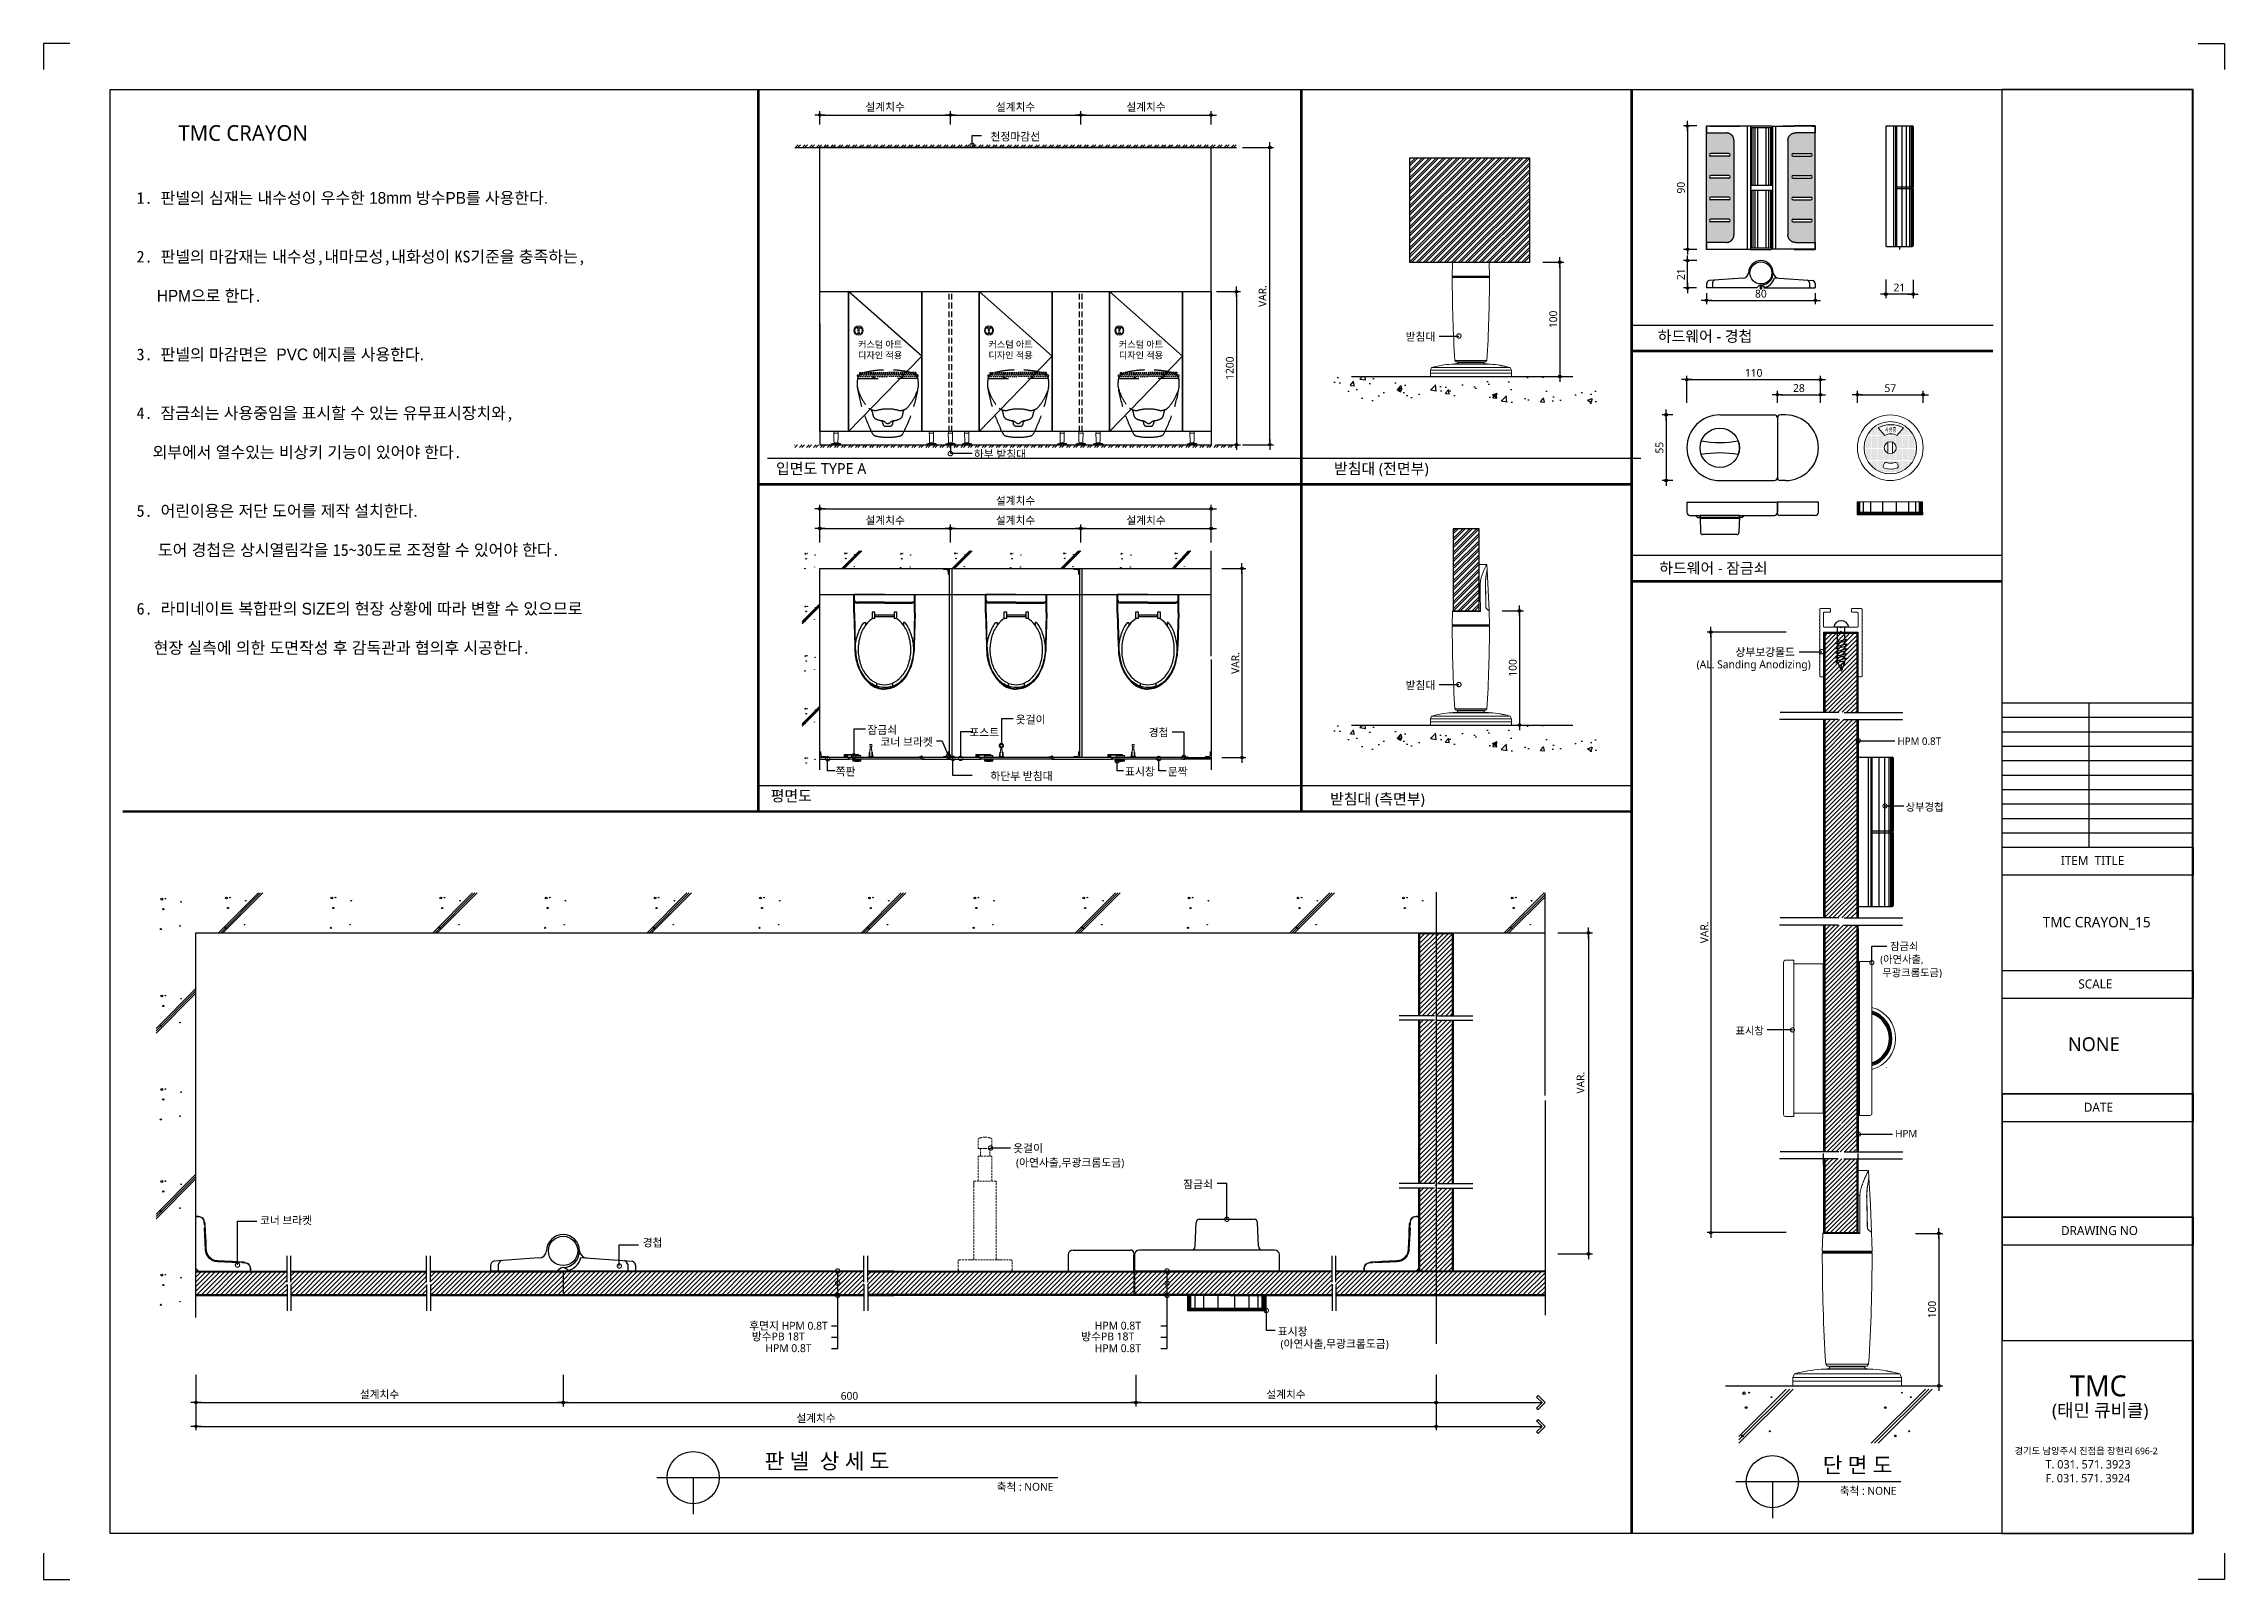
# Model space of a CAD drawing. Extents: x -256 to 8104, y -176 to 5714.
import ezdxf
from ezdxf.enums import TextEntityAlignment as Align

# ---------------------------------------------------------------- set-up
doc = ezdxf.new("R2010")
doc.units = 0
doc.header["$LTSCALE"] = 30
for name, pattern in [('CEN', [62, 60, -1, 0, -1]), ('HIDDEN', [0.375, 0.25, -0.125]), ('HIDDEN2', [4.7625, 3.175, -1.5875])]:
    doc.linetypes.add(name, pattern=pattern)
doc.layers.get('0').update_dxf_attribs({"linetype": 'CONTINUOUS'})
doc.layers.get('DEFPOINTS').update_dxf_attribs({"linetype": 'CONTINUOUS'})
for name, color, linetype in [('02---제품선', 4, 'CONTINUOUS'), ('0_toilet', 6, 'CONTINUOUS'), ('C', 2, 'CONTINUOUS'), ('curior-0Line', 252, 'CONTINUOUS'), ('DIM', 7, 'CONTINUOUS'), ('FIN', 5, 'CONTINUOUS'), ('HAT', 8, 'CONTINUOUS'), ('HID', 9, 'HIDDEN'), ('jac text', 7, 'CONTINUOUS'), ('TIT', 3, 'CONTINUOUS'), ('경첩', 4, 'CONTINUOUS'), ('기타', 1, 'CONTINUOUS'), ('문자', 3, 'CONTINUOUS'), ('부자재', 4, 'CONTINUOUS'), ('상부보강몰드', 4, 'HIDDEN2'), ('옷걸이', 4, 'CONTINUOUS'), ('잠금쇠(회전형)', 4, 'CONTINUOUS'), ('중심선', 1, 'CEN'), ('치수', 1, 'CONTINUOUS'), ('판넬', 2, 'CONTINUOUS'), ('해치', 8, 'CONTINUOUS')]:
    doc.layers.add(name, color=color, linetype=linetype)
doc.styles.add('HDW', font='gulim.ttc')
doc.styles.add('돋움', font='malgun.ttf')
doc.dimstyles.new('10', dxfattribs={"dimscale": 10, "dimtxt": 3, "dimasz": 1, "dimexe": 1.5, "dimexo": 2, "dimgap": 1, "dimtad": 1, "dimdec": 0, "dimlunit": 6, "dimtxsty": '돋움', "dimblk": 'DIMDOT', "dimcen": -1, "dimdle": 1.5, "dimclrt": 3, "dimazin": 3, "dimtfac": 1, "dimtdec": 0, "dimtix": 1, "dimtmove": 2, "dimatfit": 3, "dimldrblk": 'DIMDOT', "dimarcsym": 0})
pattern_1 = [(45, (140838.018, 274.373), (-8.55643, 8.55643), [])]
pattern_2 = [(45, (140030.479, 162.794), (-8.980256, 8.980256), [])]

# ---------------------------------------------------------------- blocks, each defined once
blk = doc.blocks.new('DIMDOT')
at = {"linetype": 'Continuous'}
blk.add_line((-2, 0), (2, 0), dxfattribs=at)
for radius in [0.5, 0.25]:
    blk.add_circle((0, 0), radius, dxfattribs=at)
blk = doc.blocks.new('*D395')
at = {"layer": 'DEFPOINTS', "color": 0}
for p in [(151075.8, 5694), (151575.8, 5750.3), (151575.8, 5694)]:
    blk.add_point(p, dxfattribs=at)
at = {"layer": 'DIM', "color": 0, "lineweight": -2, "ltscale": 10}
for p, q in [((151075.8, 5714), (151075.8, 5765.3)), ((151085.8, 5750.3), (151565.8, 5750.3)), ((151575.8, 5714), (151575.8, 5765.3))]:
    blk.add_line(p, q, dxfattribs=at)
at = {"layer": 'DIM', "color": 0, "lineweight": -2, "xscale": 10, "yscale": 10, "zscale": 10, "rotation": 180}
blk.add_blockref('DIMDOT', (151075.8, 5750.3), dxfattribs=at)
at = {"layer": 'DIM', "color": 0, "lineweight": -2, "xscale": 10, "yscale": 10, "zscale": 10}
blk.add_blockref('DIMDOT', (151575.8, 5750.3), dxfattribs=at)
at = {"layer": 'DIM', "color": 3, "insert": (151325.8, 5779.9), "char_height": 30, "attachment_point": 5, "style": '돋움'}
blk.add_mtext('설계치수', dxfattribs=at)
blk = doc.blocks.new('*D396')
at = {"layer": 'DEFPOINTS', "color": 0}
for p in [(151575.8, 5694), (152075.8, 5750.3), (152075.8, 5694)]:
    blk.add_point(p, dxfattribs=at)
at = {"layer": 'DIM', "color": 0, "lineweight": -2, "ltscale": 10}
for p, q in [((151575.8, 5714), (151575.8, 5765.3)), ((151585.8, 5750.3), (152065.8, 5750.3)), ((152075.8, 5714), (152075.8, 5765.3))]:
    blk.add_line(p, q, dxfattribs=at)
at = {"layer": 'DIM', "color": 0, "lineweight": -2, "xscale": 10, "yscale": 10, "zscale": 10, "rotation": 180}
blk.add_blockref('DIMDOT', (151575.8, 5750.3), dxfattribs=at)
at = {"layer": 'DIM', "color": 0, "lineweight": -2, "xscale": 10, "yscale": 10, "zscale": 10}
blk.add_blockref('DIMDOT', (152075.8, 5750.3), dxfattribs=at)
at = {"layer": 'DIM', "color": 3, "insert": (151825.8, 5779.9), "char_height": 30, "attachment_point": 5, "style": '돋움'}
blk.add_mtext('설계치수', dxfattribs=at)
blk = doc.blocks.new('*D397')
at = {"layer": 'DEFPOINTS', "color": 0}
for p in [(152075.8, 5694), (152575.8, 5750.3), (152575.8, 5694)]:
    blk.add_point(p, dxfattribs=at)
at = {"layer": 'DIM', "color": 0, "lineweight": -2, "ltscale": 10}
for p, q in [((152075.8, 5714), (152075.8, 5765.3)), ((152085.8, 5750.3), (152565.8, 5750.3)), ((152575.8, 5714), (152575.8, 5765.3))]:
    blk.add_line(p, q, dxfattribs=at)
at = {"layer": 'DIM', "color": 0, "lineweight": -2, "xscale": 10, "yscale": 10, "zscale": 10, "rotation": 180}
blk.add_blockref('DIMDOT', (152075.8, 5750.3), dxfattribs=at)
at = {"layer": 'DIM', "color": 0, "lineweight": -2, "xscale": 10, "yscale": 10, "zscale": 10}
blk.add_blockref('DIMDOT', (152575.8, 5750.3), dxfattribs=at)
at = {"layer": 'DIM', "color": 3, "insert": (152325.8, 5779.9), "char_height": 30, "attachment_point": 5, "style": '돋움'}
blk.add_mtext('설계치수', dxfattribs=at)
blk = doc.blocks.new('*D398')
at = {"layer": 'DEFPOINTS', "color": 0}
for p in [(152575.8, 5073.1), (152575.8, 4486.1), (152672.7, 4486.1)]:
    blk.add_point(p, dxfattribs=at)
at = {"layer": 'DIM', "color": 0, "lineweight": -2, "ltscale": 10}
for p, q in [((152595.8, 5073.1), (152687.7, 5073.1)), ((152672.7, 5063.1), (152672.7, 4496.1)), ((152595.8, 4486.1), (152687.7, 4486.1))]:
    blk.add_line(p, q, dxfattribs=at)
at = {"layer": 'DIM', "color": 0, "lineweight": -2, "xscale": 10, "yscale": 10, "zscale": 10}
for p, rotation in [((152672.7, 5073.1), 90), ((152672.7, 4486.1), 270)]:
    blk.add_blockref('DIMDOT', p, dxfattribs=dict(at, rotation=rotation))
at = {"layer": 'DIM', "color": 3, "insert": (152647.1, 4779.6), "char_height": 30, "attachment_point": 5, "rotation": 90, "style": '돋움'}
blk.add_mtext('1200', dxfattribs=at)
blk = doc.blocks.new('*D399')
at = {"layer": 'DEFPOINTS', "color": 0}
for p in [(152596.8, 4011.2), (152596.8, 3286.2), (152693.7, 3286.2)]:
    blk.add_point(p, dxfattribs=at)
at = {"layer": 'DIM', "color": 0, "lineweight": -2, "ltscale": 10}
for p, q in [((152616.8, 4011.2), (152708.7, 4011.2)), ((152693.7, 4001.2), (152693.7, 3296.2)), ((152616.8, 3286.2), (152708.7, 3286.2))]:
    blk.add_line(p, q, dxfattribs=at)
at = {"layer": 'DIM', "color": 0, "lineweight": -2, "xscale": 10, "yscale": 10, "zscale": 10}
for p, rotation in [((152693.7, 4011.2), 90), ((152693.7, 3286.2), 270)]:
    blk.add_blockref('DIMDOT', p, dxfattribs=dict(at, rotation=rotation))
at = {"layer": 'DIM', "color": 3, "insert": (152668.5, 3648.7), "char_height": 30, "attachment_point": 5, "rotation": 90, "style": '돋움'}
blk.add_mtext('VAR.', dxfattribs=at)
blk = doc.blocks.new('_DOTSMALL')
at = {"color": 0, "linetype": 'ByBlock', "const_width": 0.5}
blk.add_lwpolyline([(-0.0625, 0, 1), (0.0625, 0, 1)], format="xyb", close=True, dxfattribs=at)
blk = doc.blocks.new('A$C63EC304E')
at = {"layer": '치수', "color": 1, "xscale": 2.5, "yscale": 2.5, "zscale": 2.5, "rotation": 234.3098741996962}
blk.add_blockref('_DOTSMALL', (0.31, 0.31), dxfattribs=at)
blk = doc.blocks.new('A$C2BC9653E')
at = {"layer": '치수', "xscale": 0.3333333333333333, "yscale": 0.3333333333333333, "zscale": 0.3333333333333333}
blk.add_blockref('A$C63EC304E', (0, 0), dxfattribs=at)
blk = doc.blocks.new('A$C7FC71301')
at = {"layer": '치수', "rotation": 180}
blk.add_blockref('A$C2BC9653E', (0.21, 0.21), dxfattribs=at)
blk = doc.blocks.new('A$C4A20372B')
at = {"layer": '치수'}
blk.add_blockref('A$C7FC71301', (0, 0), dxfattribs=at)
blk = doc.blocks.new('A$C566469F5')
at = {"layer": '치수'}
blk.add_blockref('A$C4A20372B', (0, 0), dxfattribs=at)
blk = doc.blocks.new('A$C7E317CD4')
at = {"layer": '해치', "xscale": 2, "yscale": 2, "zscale": 2}
blk.add_blockref('A$C566469F5', (0, 0), dxfattribs=at)
blk = doc.blocks.new('A$C601D7F27')
at = {"layer": '치수'}
blk.add_blockref('A$C7E317CD4', (0, 0), dxfattribs=at)
blk = doc.blocks.new('A$C38802C08')
at = {"layer": '치수'}
blk.add_blockref('A$C601D7F27', (0, 0), dxfattribs=at)
blk = doc.blocks.new('*D400')
at = {"layer": 'DEFPOINTS', "color": 0}
for p in [(152575.8, 4164.8), (152075.8, 4091.6), (152575.8, 4091.6)]:
    blk.add_point(p, dxfattribs=at)
at = {"layer": 'DIM', "color": 0, "lineweight": -2, "ltscale": 10}
for p, q in [((152075.8, 4111.6), (152075.8, 4179.8)), ((152085.8, 4164.8), (152565.8, 4164.8)), ((152575.8, 4111.6), (152575.8, 4179.8))]:
    blk.add_line(p, q, dxfattribs=at)
at = {"layer": 'DIM', "color": 0, "lineweight": -2, "xscale": 10, "yscale": 10, "zscale": 10, "rotation": 180}
blk.add_blockref('DIMDOT', (152075.8, 4164.8), dxfattribs=at)
at = {"layer": 'DIM', "color": 0, "lineweight": -2, "xscale": 10, "yscale": 10, "zscale": 10}
blk.add_blockref('DIMDOT', (152575.8, 4164.8), dxfattribs=at)
at = {"layer": 'DIM', "color": 3, "insert": (152325.8, 4194.4), "char_height": 30, "attachment_point": 5, "style": '돋움'}
blk.add_mtext('설계치수', dxfattribs=at)
blk = doc.blocks.new('*D401')
at = {"layer": 'DEFPOINTS', "color": 0}
for p in [(152575.8, 4240.1), (151075.8, 4091.6), (152575.8, 4091.6)]:
    blk.add_point(p, dxfattribs=at)
at = {"layer": 'DIM', "color": 0, "lineweight": -2, "ltscale": 10}
for p, q in [((151075.8, 4111.6), (151075.8, 4255.1)), ((151085.8, 4240.1), (152565.8, 4240.1)), ((152575.8, 4111.6), (152575.8, 4255.1))]:
    blk.add_line(p, q, dxfattribs=at)
at = {"layer": 'DIM', "color": 0, "lineweight": -2, "xscale": 10, "yscale": 10, "zscale": 10, "rotation": 180}
blk.add_blockref('DIMDOT', (151075.8, 4240.1), dxfattribs=at)
at = {"layer": 'DIM', "color": 0, "lineweight": -2, "xscale": 10, "yscale": 10, "zscale": 10}
blk.add_blockref('DIMDOT', (152575.8, 4240.1), dxfattribs=at)
at = {"layer": 'DIM', "color": 3, "insert": (151825.8, 4269.8), "char_height": 30, "attachment_point": 5, "style": '돋움'}
blk.add_mtext('설계치수', dxfattribs=at)
blk = doc.blocks.new('*D402')
at = {"layer": 'DEFPOINTS', "color": 0}
for p in [(152075.8, 4164.8), (151575.8, 4091.6), (152075.8, 4091.6)]:
    blk.add_point(p, dxfattribs=at)
at = {"layer": 'DIM', "color": 0, "lineweight": -2, "ltscale": 10}
for p, q in [((151575.8, 4111.6), (151575.8, 4179.8)), ((151585.8, 4164.8), (152065.8, 4164.8)), ((152075.8, 4111.6), (152075.8, 4179.8))]:
    blk.add_line(p, q, dxfattribs=at)
at = {"layer": 'DIM', "color": 0, "lineweight": -2, "xscale": 10, "yscale": 10, "zscale": 10, "rotation": 180}
blk.add_blockref('DIMDOT', (151575.8, 4164.8), dxfattribs=at)
at = {"layer": 'DIM', "color": 0, "lineweight": -2, "xscale": 10, "yscale": 10, "zscale": 10}
blk.add_blockref('DIMDOT', (152075.8, 4164.8), dxfattribs=at)
at = {"layer": 'DIM', "color": 3, "insert": (151825.8, 4194.4), "char_height": 30, "attachment_point": 5, "style": '돋움'}
blk.add_mtext('설계치수', dxfattribs=at)
blk = doc.blocks.new('*D403')
at = {"layer": 'DEFPOINTS', "color": 0}
for p in [(151575.8, 4164.8), (151075.8, 4091.6), (151575.8, 4091.6)]:
    blk.add_point(p, dxfattribs=at)
at = {"layer": 'DIM', "color": 0, "lineweight": -2, "ltscale": 10}
for p, q in [((151075.8, 4111.6), (151075.8, 4179.8)), ((151085.8, 4164.8), (151565.8, 4164.8)), ((151575.8, 4111.6), (151575.8, 4179.8))]:
    blk.add_line(p, q, dxfattribs=at)
at = {"layer": 'DIM', "color": 0, "lineweight": -2, "xscale": 10, "yscale": 10, "zscale": 10, "rotation": 180}
blk.add_blockref('DIMDOT', (151075.8, 4164.8), dxfattribs=at)
at = {"layer": 'DIM', "color": 0, "lineweight": -2, "xscale": 10, "yscale": 10, "zscale": 10}
blk.add_blockref('DIMDOT', (151575.8, 4164.8), dxfattribs=at)
at = {"layer": 'DIM', "color": 3, "insert": (151325.8, 4194.4), "char_height": 30, "attachment_point": 5, "style": '돋움'}
blk.add_mtext('설계치수', dxfattribs=at)
blk = doc.blocks.new('*D404')
at = {"layer": 'DEFPOINTS', "color": 0}
for p in [(154911.2, 4735.7), (154399.2, 4627), (154911.2, 4627)]:
    blk.add_point(p, dxfattribs=at)
at = {"layer": 'DIM', "color": 0, "lineweight": -2, "ltscale": 10}
for p, q in [((154399.2, 4647), (154399.2, 4750.7)), ((154409.2, 4735.7), (154901.2, 4735.7)), ((154911.2, 4647), (154911.2, 4750.7))]:
    blk.add_line(p, q, dxfattribs=at)
at = {"layer": 'DIM', "color": 0, "lineweight": -2, "xscale": 10, "yscale": 10, "zscale": 10, "rotation": 180}
blk.add_blockref('DIMDOT', (154399.2, 4735.7), dxfattribs=at)
at = {"layer": 'DIM', "color": 0, "lineweight": -2, "xscale": 10, "yscale": 10, "zscale": 10}
blk.add_blockref('DIMDOT', (154911.2, 4735.7), dxfattribs=at)
at = {"layer": 'DIM', "color": 3, "insert": (154655.2, 4761.3), "char_height": 30, "attachment_point": 5, "style": '돋움'}
blk.add_mtext('110', dxfattribs=at)
blk = doc.blocks.new('*D405')
at = {"layer": 'DEFPOINTS', "color": 0}
for p in [(154746.2, 4627), (154911.2, 4677.7), (154911.2, 4627)]:
    blk.add_point(p, dxfattribs=at)
at = {"layer": 'DIM', "color": 0, "lineweight": -2, "ltscale": 10}
for p, q in [((154746.2, 4647), (154746.2, 4692.7)), ((154911.2, 4647), (154911.2, 4692.7)), ((154756.2, 4677.7), (154901.2, 4677.7))]:
    blk.add_line(p, q, dxfattribs=at)
at = {"layer": 'DIM', "color": 0, "lineweight": -2, "xscale": 10, "yscale": 10, "zscale": 10, "rotation": 180}
blk.add_blockref('DIMDOT', (154746.2, 4677.7), dxfattribs=at)
at = {"layer": 'DIM', "color": 0, "lineweight": -2, "xscale": 10, "yscale": 10, "zscale": 10}
blk.add_blockref('DIMDOT', (154911.2, 4677.7), dxfattribs=at)
at = {"layer": 'DIM', "color": 3, "insert": (154828.7, 4703.2), "char_height": 30, "attachment_point": 5, "style": '돋움'}
blk.add_mtext('28', dxfattribs=at)
blk = doc.blocks.new('*D406')
at = {"layer": 'DEFPOINTS', "color": 0}
for p in [(155053, 4627), (155305, 4677.7), (155305, 4627)]:
    blk.add_point(p, dxfattribs=at)
at = {"layer": 'DIM', "color": 0, "lineweight": -2, "ltscale": 10}
for p, q in [((155053, 4647), (155053, 4692.7)), ((155305, 4647), (155305, 4692.7)), ((155063, 4677.7), (155295, 4677.7))]:
    blk.add_line(p, q, dxfattribs=at)
at = {"layer": 'DIM', "color": 0, "lineweight": -2, "xscale": 10, "yscale": 10, "zscale": 10, "rotation": 180}
blk.add_blockref('DIMDOT', (155053, 4677.7), dxfattribs=at)
at = {"layer": 'DIM', "color": 0, "lineweight": -2, "xscale": 10, "yscale": 10, "zscale": 10}
blk.add_blockref('DIMDOT', (155305, 4677.7), dxfattribs=at)
at = {"layer": 'DIM', "color": 3, "insert": (155179, 4703), "char_height": 30, "attachment_point": 5, "style": '돋움'}
blk.add_mtext('57', dxfattribs=at)
blk = doc.blocks.new('*D407')
at = {"layer": 'DEFPOINTS', "color": 0}
for p in [(154456.9, 5708.4), (154401.9, 5235.3), (154456.9, 5235.3)]:
    blk.add_point(p, dxfattribs=at)
at = {"layer": 'DIM', "color": 0, "lineweight": -2, "ltscale": 10}
for p, q in [((154436.9, 5708.4), (154386.9, 5708.4)), ((154401.9, 5698.4), (154401.9, 5245.3)), ((154436.9, 5235.3), (154386.9, 5235.3))]:
    blk.add_line(p, q, dxfattribs=at)
at = {"layer": 'DIM', "color": 0, "lineweight": -2, "xscale": 10, "yscale": 10, "zscale": 10}
for p, rotation in [((154401.9, 5708.4), 90), ((154401.9, 5235.3), 270)]:
    blk.add_blockref('DIMDOT', p, dxfattribs=dict(at, rotation=rotation))
at = {"layer": 'DIM', "color": 3, "insert": (154376.4, 5471.8), "char_height": 30, "attachment_point": 5, "rotation": 90, "style": '돋움'}
blk.add_mtext('90', dxfattribs=at)
blk = doc.blocks.new('*D408')
at = {"layer": 'DEFPOINTS', "color": 0}
for p in [(154474.5, 5087.1), (154891.6, 5087.1), (154891.6, 5039.7)]:
    blk.add_point(p, dxfattribs=at)
at = {"layer": 'DIM', "color": 0, "lineweight": -2, "ltscale": 10}
for p, q in [((154474.5, 5067.1), (154474.5, 5024.7)), ((154484.5, 5039.7), (154881.6, 5039.7)), ((154891.6, 5067.1), (154891.6, 5024.7))]:
    blk.add_line(p, q, dxfattribs=at)
at = {"layer": 'DIM', "color": 0, "lineweight": -2, "xscale": 10, "yscale": 10, "zscale": 10, "rotation": 180}
blk.add_blockref('DIMDOT', (154474.5, 5039.7), dxfattribs=at)
at = {"layer": 'DIM', "color": 0, "lineweight": -2, "xscale": 10, "yscale": 10, "zscale": 10}
blk.add_blockref('DIMDOT', (154891.6, 5039.7), dxfattribs=at)
at = {"layer": 'DIM', "color": 3, "insert": (154683, 5065.2), "char_height": 30, "attachment_point": 5, "style": '돋움'}
blk.add_mtext('80', dxfattribs=at)
blk = doc.blocks.new('*D409')
at = {"layer": 'DEFPOINTS', "color": 0}
for p in [(154401.9, 5192.1), (154456.9, 5192.1), (154456.2, 5087.1)]:
    blk.add_point(p, dxfattribs=at)
at = {"layer": 'DIM', "color": 0, "lineweight": -2, "ltscale": 10}
for p, q in [((154436.9, 5192.1), (154386.9, 5192.1)), ((154401.9, 5097.1), (154401.9, 5182.1)), ((154436.2, 5087.1), (154386.9, 5087.1))]:
    blk.add_line(p, q, dxfattribs=at)
at = {"layer": 'DIM', "color": 0, "lineweight": -2, "xscale": 10, "yscale": 10, "zscale": 10}
for p, rotation in [((154401.9, 5192.1), 90), ((154401.9, 5087.1), 270)]:
    blk.add_blockref('DIMDOT', p, dxfattribs=dict(at, rotation=rotation))
at = {"layer": 'DIM', "color": 3, "insert": (154376.5, 5139.6), "char_height": 30, "attachment_point": 5, "rotation": 90, "style": '돋움'}
blk.add_mtext('21', dxfattribs=at)
blk = doc.blocks.new('*D410')
at = {"layer": 'DEFPOINTS', "color": 0}
for p in [(155161.4, 5139.2), (155266.4, 5138.5), (155161.4, 5063.6)]:
    blk.add_point(p, dxfattribs=at)
at = {"layer": 'DIM', "color": 0, "lineweight": -2, "ltscale": 10}
for p, q in [((155161.4, 5119.2), (155161.4, 5048.6)), ((155266.4, 5118.5), (155266.4, 5048.6)), ((155256.4, 5063.6), (155171.4, 5063.6))]:
    blk.add_line(p, q, dxfattribs=at)
at = {"layer": 'DIM', "color": 0, "lineweight": -2, "xscale": 10, "yscale": 10, "zscale": 10, "rotation": 180}
blk.add_blockref('DIMDOT', (155161.4, 5063.6), dxfattribs=at)
at = {"layer": 'DIM', "color": 0, "lineweight": -2, "xscale": 10, "yscale": 10, "zscale": 10}
blk.add_blockref('DIMDOT', (155266.4, 5063.6), dxfattribs=at)
at = {"layer": 'DIM', "color": 3, "insert": (155213.9, 5088.9), "char_height": 30, "attachment_point": 5, "style": '돋움'}
blk.add_mtext('21', dxfattribs=at)
blk = doc.blocks.new('A$C10E41893')
at = {"layer": '부자재'}
for p, q in [((6, 0), (6, 196)), ((123, 196), (6, 196)), ((123, 192), (6, 192)), ((55, 0), (55, 177)), ((61, 0), (61, 177)), ((6, 0), (6, -196)), ((55, 0), (55, -177)), ((61, 0), (61, -177)), ((123, -192), (6, -192)), ((123, -196), (6, -196))]:
    blk.add_line(p, q, dxfattribs=at)
for points in [[(123, 196, -0.012538), (123, 196), (335, 190, -0.055395), (445, 175, -0.154276), (577, 93, -0.179504), (612, 0, -0.179504)], [(123, 192, -0.012538), (123, 192), (335, 187, -0.055395), (444, 172, -0.154276), (574, 91, -0.179504), (608, 0, -0.179504)], [(157, -72, 0.089162), (200, -119, 0.085733), (270, -155, 0.075373), (359, -168, 0.075373), (447, -155, 0.085733), (517, -119, 0.106084), (567, -62, 0.126931), (583, 0, 0.126931), (567, 62, 0.106084), (517, 119, 0.085733), (447, 155, 0.075373), (359, 168, 0.075373), (270, 155, 0.085733), (200, 119, 0.089162), (157, 72)], [(572, 51), (589, 51), (589, 60, 0.021185), (583, 71, 0.106084), (528, 134, 0.085733), (453, 172, 0.075373), (359, 187, 0.075373), (265, 172, 0.085733), (189, 134, 0.007337), (184, 130), (184, 122), (205, 122)], [(123, -196, 0.012538), (123, -196), (335, -190, 0.055395), (445, -175, 0.154276), (577, -93, 0.179504), (612, 0, 0.179504)], [(123, -192, 0.012538), (123, -192), (335, -187, 0.055395), (444, -172, 0.154276), (574, -91, 0.179504), (608, 0, 0.179504)], [(589, -51, 0.090214), (598, 0, 0.090214), (589, 51, 0.106084)], [(572, -51), (589, -51), (589, -60, -0.021185), (583, -71, -0.106084), (528, -134, -0.085733), (453, -172, -0.075373), (359, -187, -0.075373), (265, -172, -0.085733), (189, -134, -0.007337), (184, -130), (184, -122), (205, -122)]]:
    blk.add_lwpolyline(points, format="xyb", dxfattribs=at)
blk.add_lwpolyline([(138, -61), (119, -61), (119, -79), (157, -79), (157, -61), (138, -61), (147, -61), (147, 61), (138, 61), (157, 61), (157, 79), (119, 79), (119, 61), (138, 61), (138, -61), (119, -61)], dxfattribs=at)
for centre, start, end in [((40, 177), 0, 90), ((46, 177), 0, 90), ((40, -177), 270, 0), ((46, -177), 270, 0)]:
    blk.add_arc(centre, 15, start, end, dxfattribs=at)
blk = doc.blocks.new('A$C460A2A32')
at = {"color": 0}
for p, q in [((3, 20), (0, 16)), ((3, 20), (9, 20)), ((4, 10), (162, 10)), ((9, 20), (162, 20)), ((13, 32), (11, 30)), ((13, 32), (162, 32)), ((13, 27), (162, 27)), ((312, 32), (162, 32)), ((312, 27), (162, 27)), ((316, 20), (162, 20)), ((321, 10), (162, 10)), ((312, 32), (313, 30)), ((322, 20), (316, 20)), ((322, 20), (324, 16))]:
    blk.add_line(p, q, dxfattribs=at)
for centre, radius, start, end in [((4, 14), 4, 150.0107, 270), ((13, 29), 2, 135, 270), ((109, 28), 26, 182.6717, 198.4118), ((109, 10), 26, 180, 202.6199), ((107, 28), 23, 183.0205, 200.9186), ((107, 10), 23, 180, 205.7715), ((69, 10), 23, 334.2285, 0), ((69, 28), 23, 339.0814, 356.9795), ((67, 10), 26, 337.3801, 0), ((67, 28), 26, 341.5882, 357.3283), ((257, 10), 26, 180, 202.6199), ((257, 28), 26, 182.6717, 198.4118), ((256, 28), 23, 183.0205, 200.9186), ((256, 10), 23, 180, 205.7715), ((217, 10), 23, 334.2285, 0), ((217, 28), 23, 339.0814, 356.9795), ((216, 28), 26, 341.5882, 357.3283), ((216, 10), 26, 337.3801, 0), ((312, 29), 2, 270, 45), ((321, 14), 4, 270, 29.9893)]:
    blk.add_arc(centre, radius, start, end, dxfattribs=at)
blk = doc.blocks.new('*D411')
at = {"layer": 'DEFPOINTS', "color": 0}
for p in [(154364.9, 4600.5), (154319.3, 4348.5), (154364.9, 4348.5)]:
    blk.add_point(p, dxfattribs=at)
at = {"layer": 'DIM', "color": 0, "lineweight": -2, "ltscale": 10}
for p, q in [((154344.9, 4600.5), (154304.3, 4600.5)), ((154319.3, 4590.5), (154319.3, 4358.5)), ((154344.9, 4348.5), (154304.3, 4348.5))]:
    blk.add_line(p, q, dxfattribs=at)
at = {"layer": 'DIM', "color": 0, "lineweight": -2, "xscale": 10, "yscale": 10, "zscale": 10}
for p, rotation in [((154319.3, 4600.5), 90), ((154319.3, 4348.5), 270)]:
    blk.add_blockref('DIMDOT', p, dxfattribs=dict(at, rotation=rotation))
at = {"layer": 'DIM', "color": 3, "insert": (154294, 4474.5), "char_height": 30, "attachment_point": 5, "rotation": 90, "style": '돋움'}
blk.add_mtext('55', dxfattribs=at)
blk = doc.blocks.new('*D412')
at = {"layer": 'DEFPOINTS', "color": 0}
for p in [(154800.2, 3767.4), (154491.5, 1464.2), (154800.2, 1464.2)]:
    blk.add_point(p, dxfattribs=at)
at = {"layer": 'DIM', "color": 0, "lineweight": -2, "ltscale": 10}
for p, q in [((154780.2, 3767.4), (154476.5, 3767.4)), ((154491.5, 3757.4), (154491.5, 1474.2)), ((154780.2, 1464.2), (154476.5, 1464.2))]:
    blk.add_line(p, q, dxfattribs=at)
at = {"layer": 'DIM', "color": 0, "lineweight": -2, "xscale": 10, "yscale": 10, "zscale": 10}
for p, rotation in [((154491.5, 3767.4), 90), ((154491.5, 1464.2), 270)]:
    blk.add_blockref('DIMDOT', p, dxfattribs=dict(at, rotation=rotation))
at = {"layer": 'DIM', "color": 3, "insert": (154466.2, 2615.8), "char_height": 30, "attachment_point": 5, "rotation": 90, "style": '돋움'}
blk.add_mtext('VAR.', dxfattribs=at)
blk = doc.blocks.new('A$C13EB2441')
for p, q in [((0.84, 7.37), (0.84, 14.11)), ((0.84, 6.74), (0.84, 0))]:
    blk.add_line(p, q)
blk = doc.blocks.new('*D413')
at = {"layer": 'DEFPOINTS', "color": 0}
for p in [(155255.9, 1461.2), (155265.1, 876.9), (155364.9, 876.9)]:
    blk.add_point(p, dxfattribs=at)
at = {"layer": 'DIM', "color": 0, "lineweight": -2, "ltscale": 10}
for p, q in [((155275.9, 1461.2), (155379.9, 1461.2)), ((155364.9, 1451.2), (155364.9, 886.9)), ((155285.1, 876.9), (155379.9, 876.9))]:
    blk.add_line(p, q, dxfattribs=at)
at = {"layer": 'DIM', "color": 0, "lineweight": -2, "xscale": 10, "yscale": 10, "zscale": 10}
for p, rotation in [((155364.9, 1461.2), 90), ((155364.9, 876.9), 270)]:
    blk.add_blockref('DIMDOT', p, dxfattribs=dict(at, rotation=rotation))
at = {"layer": 'DIM', "color": 3, "insert": (155339.3, 1169.1), "char_height": 30, "attachment_point": 5, "rotation": 90, "style": '돋움'}
blk.add_mtext('100', dxfattribs=at)
blk = doc.blocks.new('*D414')
at = {"layer": 'DEFPOINTS', "color": 0}
for p in [(153671.3, 3849.1), (153614.6, 3410.9), (153757.5, 3410.9)]:
    blk.add_point(p, dxfattribs=at)
at = {"layer": 'DIM', "color": 0, "lineweight": -2, "ltscale": 10}
for p, q in [((153691.3, 3849.1), (153772.5, 3849.1)), ((153757.5, 3839.1), (153757.5, 3420.9)), ((153634.6, 3410.9), (153772.5, 3410.9))]:
    blk.add_line(p, q, dxfattribs=at)
at = {"layer": 'DIM', "color": 0, "lineweight": -2, "xscale": 10, "yscale": 10, "zscale": 10}
for p, rotation in [((153757.5, 3849.1), 90), ((153757.5, 3410.9), 270)]:
    blk.add_blockref('DIMDOT', p, dxfattribs=dict(at, rotation=rotation))
at = {"layer": 'DIM', "color": 3, "insert": (153731.9, 3630), "char_height": 30, "attachment_point": 5, "rotation": 90, "style": '돋움'}
blk.add_mtext('100', dxfattribs=at)
blk = doc.blocks.new('*D415')
at = {"layer": 'DEFPOINTS', "color": 0}
for p in [(152675.2, 5626.1), (152800.1, 5626.1), (152675.2, 4486.1)]:
    blk.add_point(p, dxfattribs=at)
at = {"layer": 'DIM', "color": 0, "lineweight": -2, "ltscale": 10}
for p, q in [((152695.2, 5626.1), (152815.1, 5626.1)), ((152800.1, 4496.1), (152800.1, 5616.1)), ((152695.2, 4486.1), (152815.1, 4486.1))]:
    blk.add_line(p, q, dxfattribs=at)
at = {"layer": 'DIM', "color": 0, "lineweight": -2, "xscale": 10, "yscale": 10, "zscale": 10}
for p, rotation in [((152800.1, 5626.1), 90), ((152800.1, 4486.1), 270)]:
    blk.add_blockref('DIMDOT', p, dxfattribs=dict(at, rotation=rotation))
at = {"layer": 'DIM', "color": 3, "insert": (152772.8, 5056), "char_height": 30, "attachment_point": 5, "rotation": 90, "style": '돋움'}
blk.add_mtext('VAR.', dxfattribs=at)
blk = doc.blocks.new('*D416')
at = {"layer": 'DEFPOINTS', "color": 0}
for p in [(153826.4, 5185.8), (153769.7, 4747.6), (153912.6, 4747.6)]:
    blk.add_point(p, dxfattribs=at)
at = {"layer": 'DIM', "color": 0, "lineweight": -2, "ltscale": 10}
for p, q in [((153846.4, 5185.8), (153927.6, 5185.8)), ((153912.6, 5175.8), (153912.6, 4757.6)), ((153789.7, 4747.6), (153927.6, 4747.6))]:
    blk.add_line(p, q, dxfattribs=at)
at = {"layer": 'DIM', "color": 0, "lineweight": -2, "xscale": 10, "yscale": 10, "zscale": 10}
for p, rotation in [((153912.6, 5185.8), 90), ((153912.6, 4747.6), 270)]:
    blk.add_blockref('DIMDOT', p, dxfattribs=dict(at, rotation=rotation))
at = {"layer": 'DIM', "color": 3, "insert": (153887, 4966.7), "char_height": 30, "attachment_point": 5, "rotation": 90, "style": '돋움'}
blk.add_mtext('100', dxfattribs=at)
blk = doc.blocks.new('*D417')
at = {"layer": 'DEFPOINTS', "color": 0}
for p in [(148683.9, 938.3), (150091, 938.3), (150091, 812.6)]:
    blk.add_point(p, dxfattribs=at)
at = {"layer": 'DIM', "color": 0, "lineweight": -2, "ltscale": 10}
for p, q in [((148683.9, 918.3), (148683.9, 797.6)), ((150091, 918.3), (150091, 797.6)), ((148693.9, 812.6), (150081, 812.6))]:
    blk.add_line(p, q, dxfattribs=at)
at = {"layer": 'DIM', "color": 0, "lineweight": -2, "xscale": 10, "yscale": 10, "zscale": 10, "rotation": 180}
blk.add_blockref('DIMDOT', (148683.9, 812.6), dxfattribs=at)
at = {"layer": 'DIM', "color": 0, "lineweight": -2, "xscale": 10, "yscale": 10, "zscale": 10}
blk.add_blockref('DIMDOT', (150091, 812.6), dxfattribs=at)
at = {"layer": 'DIM', "color": 3, "insert": (149387.4, 842.3), "char_height": 30, "attachment_point": 5, "style": '돋움'}
blk.add_mtext('설계치수', dxfattribs=at)
blk = doc.blocks.new('*D418')
at = {"layer": 'DEFPOINTS', "color": 0}
for p in [(148683.9, 938.3), (153437.8, 938.3), (153437.8, 721.1)]:
    blk.add_point(p, dxfattribs=at)
at = {"layer": 'DIM', "color": 0, "lineweight": -2, "ltscale": 10}
for p, q in [((148683.9, 918.3), (148683.9, 706.1)), ((153437.8, 918.3), (153437.8, 706.1)), ((148693.9, 721.1), (153427.8, 721.1))]:
    blk.add_line(p, q, dxfattribs=at)
at = {"layer": 'DIM', "color": 0, "lineweight": -2, "xscale": 10, "yscale": 10, "zscale": 10, "rotation": 180}
blk.add_blockref('DIMDOT', (148683.9, 721.1), dxfattribs=at)
at = {"layer": 'DIM', "color": 0, "lineweight": -2, "xscale": 10, "yscale": 10, "zscale": 10}
blk.add_blockref('DIMDOT', (153437.8, 721.1), dxfattribs=at)
at = {"layer": 'DIM', "color": 3, "insert": (151060.8, 750.8), "char_height": 30, "attachment_point": 5, "style": '돋움'}
blk.add_mtext('설계치수', dxfattribs=at)
blk = doc.blocks.new('*D419')
at = {"layer": 'DEFPOINTS', "color": 0}
for p in [(152286.9, 938.3), (153437.8, 938.3), (153437.8, 812.6)]:
    blk.add_point(p, dxfattribs=at)
at = {"layer": 'DIM', "color": 0, "lineweight": -2, "ltscale": 10}
for p, q in [((152286.9, 918.3), (152286.9, 797.6)), ((153437.8, 918.3), (153437.8, 797.6)), ((152296.9, 812.6), (153427.8, 812.6))]:
    blk.add_line(p, q, dxfattribs=at)
at = {"layer": 'DIM', "color": 0, "lineweight": -2, "xscale": 10, "yscale": 10, "zscale": 10, "rotation": 180}
blk.add_blockref('DIMDOT', (152286.9, 812.6), dxfattribs=at)
at = {"layer": 'DIM', "color": 0, "lineweight": -2, "xscale": 10, "yscale": 10, "zscale": 10}
blk.add_blockref('DIMDOT', (153437.8, 812.6), dxfattribs=at)
at = {"layer": 'DIM', "color": 3, "insert": (152862.4, 842.3), "char_height": 30, "attachment_point": 5, "style": '돋움'}
blk.add_mtext('설계치수', dxfattribs=at)
blk = doc.blocks.new('*D420')
at = {"layer": 'DEFPOINTS', "color": 0}
for p in [(150091, 938.3), (152286.9, 938.3), (152286.9, 812.6)]:
    blk.add_point(p, dxfattribs=at)
at = {"layer": 'DIM', "color": 0, "lineweight": -2, "ltscale": 10}
for p, q in [((150091, 918.3), (150091, 797.6)), ((152286.9, 918.3), (152286.9, 797.6)), ((150101, 812.6), (152276.9, 812.6))]:
    blk.add_line(p, q, dxfattribs=at)
at = {"layer": 'DIM', "color": 0, "lineweight": -2, "xscale": 10, "yscale": 10, "zscale": 10, "rotation": 180}
blk.add_blockref('DIMDOT', (150091, 812.6), dxfattribs=at)
at = {"layer": 'DIM', "color": 0, "lineweight": -2, "xscale": 10, "yscale": 10, "zscale": 10}
blk.add_blockref('DIMDOT', (152286.9, 812.6), dxfattribs=at)
at = {"layer": 'DIM', "color": 3, "insert": (151189, 838.1), "char_height": 30, "attachment_point": 5, "style": '돋움'}
blk.add_mtext('600', dxfattribs=at)
blk = doc.blocks.new('A$C06B31977')
for p, q in [((1.26, 11.06), (1.26, 21.17)), ((1.26, 10.11), (1.26, 0))]:
    blk.add_line(p, q)
blk = doc.blocks.new('*D421')
at = {"layer": 'DEFPOINTS', "color": 0}
for p in [(153884.6, 2614), (153884.6, 1382.6), (154022.4, 1382.6)]:
    blk.add_point(p, dxfattribs=at)
at = {"layer": 'DIM', "color": 0, "lineweight": -2, "ltscale": 10}
for p, q in [((153904.6, 2614), (154037.4, 2614)), ((154022.4, 2604), (154022.4, 1392.6)), ((153904.6, 1382.6), (154037.4, 1382.6))]:
    blk.add_line(p, q, dxfattribs=at)
at = {"layer": 'DIM', "color": 0, "lineweight": -2, "xscale": 10, "yscale": 10, "zscale": 10}
for p, rotation in [((154022.4, 2614), 90), ((154022.4, 1382.6), 270)]:
    blk.add_blockref('DIMDOT', p, dxfattribs=dict(at, rotation=rotation))
at = {"layer": 'DIM', "color": 3, "insert": (153991.7, 2039.2), "char_height": 30, "attachment_point": 5, "rotation": 90, "style": '돋움'}
blk.add_mtext('VAR.', dxfattribs=at)
blk = doc.blocks.new('CRAYON_15', base_point=(148355.6, 310.1))
at = {"layer": 'HAT'}
h = blk.add_hatch(dxfattribs=at)
h.set_pattern_fill('ANSI32', color=256, scale=2, style=0)
h.set_pattern_definition([(45, (139739.715, -7.093), (-13.470384, 13.470384), []), (45, (139748.695, -7.093), (-13.470384, 13.470384), [])])
h.paths.add_polyline_path([(150979.1, 5635.9), (152672.7, 5635.9), (152672.7, 5625.9), (150979.1, 5625.9)])
h = blk.add_hatch(dxfattribs=at)
h.set_pattern_fill('ANSI32', color=256, scale=2, style=0)
h.set_pattern_definition([(45, (140034.084, 134.384), (-13.470384, 13.470384), []), (45, (140043.064, 134.384), (-13.470384, 13.470384), [])])
h.paths.add_polyline_path([(153637, 5185.8), (153797, 5185.8), (153797, 5585.1), (153336.2, 5585.1), (153336.2, 5185.8)])
h = blk.add_hatch(dxfattribs=at)
h.set_pattern_fill('ANSI32', color=256, scale=2, style=0)
h.set_pattern_definition([(45, (139739.715, 174.887), (-13.470384, 13.470384), []), (45, (139748.695, 174.887), (-13.470384, 13.470384), [])])
h.paths.add_polyline_path([(150979.1, 4475.6), (152672.7, 4475.6), (152672.7, 4485.6), (150979.1, 4485.6)])
h = blk.add_hatch(dxfattribs=at)
h.set_pattern_fill('ANSI32', color=256, scale=2, style=0)
h.set_pattern_definition([(45, (140056.944, 34.199), (-13.470384, 13.470384), []), (45, (140065.925, 34.199), (-13.470384, 13.470384), [])])
h.paths.add_polyline_path([(153503.4, 3849), (153602.9, 3849), (153602.9, 4163.4), (153503.4, 4163.4)])
at = {"layer": 'HAT', "transparency": 33554687}
h = blk.add_hatch(dxfattribs=at)
h.set_pattern_fill('ANSI31', color=256, scale=3.811219)
h.set_pattern_definition(pattern_1)
h.paths.add_polyline_path([(154981.5, 3459.7), (155002.6, 3459.7), (155051.6, 3459.7), (155051.6, 3762.7), (154927.7, 3762.7), (154927.7, 3459.7)])
at = {"layer": 'HAT'}
h = blk.add_hatch(dxfattribs=at)
h.set_pattern_fill('ANSI31', color=256, scale=3.811219, style=0)
h.set_pattern_definition(pattern_1)
edge = h.paths.add_edge_path()
edge.add_line((155051.6, 3385.6), (154995, 3385.6))
edge.add_arc((154993, 3385.6), 1.99, -54.30987, 0, ccw=False)
edge.add_arc((154993, 3385.6), 1.99, 125.69013, 305.69013, ccw=False)
edge.add_arc((154993, 3385.6), 1.99, 0, 125.69013, ccw=False)
edge.add_line((154995, 3385.6), (155051.6, 3385.6))
edge.add_line((155051.6, 3385.6), (155051.6, 3432.1))
edge.add_line((155051.6, 3432.1), (155041.8, 3432.1))
edge.add_spline(control_points=[(155039.1, 3424.6), (155040, 3427.1), (155040.9, 3429.6), (155041.8, 3432.1)], knot_values=[0, 0, 0, 0, 0.152076, 0.152076, 0.152076, 0.152076], degree=3, periodic=0)
edge.add_line((155041.8, 3432.1), (154989.7, 3432.1))
edge.add_line((154989.7, 3432.1), (154989.7, 2671.2))
edge.add_line((154989.7, 2671.2), (155043.7, 2671.2))
edge.add_spline(control_points=[(155043.7, 2671.2), (155046.7, 2679.6), (155049.6, 2687), (155051.6, 2690.6)], knot_values=[0.152076, 0.152076, 0.152076, 0.152076, 0.673721, 0.673721, 0.673721, 0.673721], degree=3, periodic=0)
edge.add_spline(control_points=[(155053.9, 2671.2), (155054.4, 2680.8), (155055.4, 2695.4), (155052.6, 2692.6), (155051.6, 2690.6)], knot_values=[0.673721, 0.673721, 0.673721, 0.673721, 1.332503, 1.60798, 1.60798, 1.60798, 1.60798], degree=3, periodic=0)
edge.add_line((155051.6, 2690.6), (155051.6, 3385.6))
h.paths.add_polyline_path([(154989.7, 3432.1), (154927.7, 3432.1), (154927.7, 2671.2), (154989.7, 2671.2)])
h = blk.add_hatch(dxfattribs=at)
h.set_pattern_fill('ANSI31', color=256, scale=3.811219, style=0)
h.set_pattern_definition(pattern_1)
h.paths.add_polyline_path([(154989.7, 2208.6), (154927.7, 2208.6), (154927.7, 1774.6), (154989.7, 1774.6), (154989.7, 1878.9, -0.567825), (154989.7, 1882.3)])
h.paths.add_polyline_path([(155051.6, 2208.6), (154989.7, 2208.6), (154989.7, 1882.3, -0.582142), (154992.7, 1880.6), (155051.6, 1880.6)])
edge = h.paths.add_edge_path()
edge.add_line((155051.6, 1880.6), (154992.7, 1880.6))
edge.add_arc((154990.7, 1880.6), 1.99, -54.30987, 0, ccw=False)
edge.add_arc((154990.7, 1880.6), 1.99, 239.17799, 305.69013, ccw=False)
edge.add_line((154989.7, 1878.9), (154989.7, 1774.6))
edge.add_line((154989.7, 1774.6), (155043.7, 1774.6))
edge.add_spline(control_points=[(155043.7, 1774.6), (155046.7, 1782.9), (155049.6, 1790.4), (155051.6, 1794)], knot_values=[0.152076, 0.152076, 0.152076, 0.152076, 0.673721, 0.673721, 0.673721, 0.673721], degree=3, periodic=0)
edge.add_line((155051.6, 1794), (155051.6, 1880.6))
h.paths.add_polyline_path([(154989.7, 2643.6), (154927.7, 2643.6), (154927.7, 2208.6), (154989.7, 2208.6)])
edge = h.paths.add_edge_path()
edge.add_line((155051.6, 2643.6), (155041.8, 2643.6))
edge.add_spline(control_points=[(155039.1, 2636.2), (155040, 2638.7), (155040.9, 2641.2), (155041.8, 2643.6)], knot_values=[0, 0, 0, 0, 0.152076, 0.152076, 0.152076, 0.152076], degree=3, periodic=0)
edge.add_line((155041.8, 2643.6), (154989.7, 2643.6))
edge.add_line((154989.7, 2643.6), (154989.7, 2208.6))
edge.add_line((154989.7, 2208.6), (155051.6, 2208.6))
edge.add_line((155051.6, 2208.6), (155051.6, 2643.6))
at = {"layer": 'HAT', "transparency": 33554687}
h = blk.add_hatch(dxfattribs=at)
h.set_pattern_fill('ANSI31', color=256, scale=3.811219, style=0)
h.set_pattern_definition(pattern_1)
h.paths.add_polyline_path([(154979.6, 1746.9), (154927.7, 1746.9), (154927.7, 1464.2), (154989.7, 1464.2), (154989.7, 1746.9)])
h.paths.add_polyline_path([(155051.6, 1746.9), (155000.7, 1746.9), (154989.7, 1746.9), (154989.7, 1464.2), (155051.6, 1464.2)])
at = {"layer": '해치'}
h = blk.add_hatch(dxfattribs=at)
h.set_pattern_fill('DOTS', color=256, scale=2.628474)
h.set_pattern_definition([(0, (151512.758, 6043.425), (2.086351, 4.172702), [0, -4.172702])])
edge = h.paths.add_edge_path()
edge.add_line((154475, 5261.8), (154475, 5261.8))
edge.add_spline(control_points=[(154475, 5261.8), (154475.2, 5261.8), (154486.8, 5261.8)], knot_values=[-0.724312, -0.724312, -0.724312, 0.724312, 0.724312, 0.724312], weights=[1, 0.748956, 1], degree=2, periodic=0)
edge.add_line((154486.8, 5261.8), (154550.7, 5261.8))
edge.add_spline(control_points=[(154550.7, 5261.8), (154579.6, 5261.8), (154579.6, 5290.7)], knot_values=[-1.570796, -1.570796, -1.570796, 0, 0, 0], weights=[1, 0.707107, 1], degree=2, periodic=0)
edge.add_line((154579.6, 5290.7), (154579.6, 5652.9))
edge.add_spline(control_points=[(154579.6, 5652.9), (154579.6, 5681.9), (154550.7, 5681.9)], knot_values=[0, 0, 0, 1.570796, 1.570796, 1.570796], weights=[1, 0.707107, 1], degree=2, periodic=0)
edge.add_line((154550.7, 5681.9), (154486.8, 5681.9))
edge.add_spline(control_points=[(154486.8, 5681.9), (154475.2, 5681.9), (154475, 5681.9)], knot_values=[-0.724312, -0.724312, -0.724312, 0.724312, 0.724312, 0.724312], weights=[1, 0.748956, 1], degree=2, periodic=0)
edge.add_line((154475, 5681.9), (154475, 5261.8))
h.paths.add_polyline_path([(154559.9, 5603.1, -0.414214), (154565.1, 5597.9, -0.414214), (154559.9, 5592.6), (154491.5, 5592.6, -0.414214), (154486.3, 5597.9, -0.414214), (154491.5, 5603.1)], flags=16)
h.paths.add_polyline_path([(154559.9, 5519.1, -0.414214), (154565.1, 5513.8, -0.414214), (154559.9, 5508.6), (154491.5, 5508.6, -0.414214), (154486.3, 5513.8, -0.414214), (154491.5, 5519.1)], flags=16)
h.paths.add_polyline_path([(154559.9, 5435.1, -0.414214), (154565.1, 5429.8, -0.414214), (154559.9, 5424.6), (154491.5, 5424.6, -0.414214), (154486.3, 5429.8, -0.414214), (154491.5, 5435.1)], flags=16)
h.paths.add_polyline_path([(154559.9, 5351.1, -0.414214), (154565.1, 5345.8, -0.414214), (154559.9, 5340.6), (154491.5, 5340.6, -0.414214), (154486.3, 5345.8, -0.414214), (154491.5, 5351.1)], flags=16)
h = blk.add_hatch(dxfattribs=at)
h.set_pattern_fill('DOTS', color=256, scale=2.628474)
h.set_pattern_definition([(0, (151038.1406, 6043.425), (2.086351, 4.1727023), [0, -4.1727023])])
edge = h.paths.add_edge_path()
edge.add_spline(control_points=[(154786.4, 5652.9), (154786.4, 5681.9), (154815.3, 5681.9)], knot_values=[0, 0, 0, 1.570796, 1.570796, 1.570796], weights=[1, 0.707107, 1], degree=2, periodic=0)
edge.add_line((154815.3, 5681.9), (154879.2, 5681.9))
edge.add_spline(control_points=[(154879.2, 5681.9), (154890.8, 5681.9), (154891, 5681.9)], knot_values=[-0.724312, -0.724312, -0.724312, 0.724312, 0.724312, 0.724312], weights=[1, 0.748956, 1], degree=2, periodic=0)
edge.add_line((154891.1, 5681.9), (154891.1, 5261.8))
edge.add_line((154891.1, 5261.8), (154891, 5261.8))
edge.add_spline(control_points=[(154891, 5261.8), (154890.8, 5261.8), (154879.2, 5261.8)], knot_values=[-0.724312, -0.724312, -0.724312, 0.724312, 0.724312, 0.724312], weights=[1, 0.748956, 1], degree=2, periodic=0)
edge.add_line((154879.2, 5261.8), (154815.3, 5261.8))
edge.add_spline(control_points=[(154815.3, 5261.8), (154786.4, 5261.8), (154786.4, 5290.7)], knot_values=[-1.570796, -1.570796, -1.570796, 0, 0, 0], weights=[1, 0.707107, 1], degree=2, periodic=0)
edge.add_line((154786.4, 5290.7), (154786.4, 5652.9))
h.paths.add_polyline_path([(154806.2, 5603.1, 0.414214), (154800.9, 5597.9, 0.414214), (154806.2, 5592.6), (154874.5, 5592.6, 0.414214), (154879.8, 5597.9, 0.414214), (154874.5, 5603.1)], flags=16)
h.paths.add_polyline_path([(154806.2, 5519.1, 0.414214), (154800.9, 5513.8, 0.414214), (154806.2, 5508.6), (154874.5, 5508.6, 0.414214), (154879.8, 5513.8, 0.414214), (154874.5, 5519.1)], flags=16)
h.paths.add_polyline_path([(154806.2, 5435.1, 0.414214), (154800.9, 5429.8, 0.414214), (154806.2, 5424.6), (154874.5, 5424.6, 0.414214), (154879.8, 5429.8, 0.414214), (154874.5, 5435.1)], flags=16)
h.paths.add_polyline_path([(154806.2, 5351.1, 0.414214), (154800.9, 5345.8, 0.414214), (154806.2, 5340.6), (154874.5, 5340.6, 0.414214), (154879.8, 5345.8, 0.414214), (154874.5, 5351.1)], flags=16)
h = blk.add_hatch(dxfattribs=at)
h.set_pattern_fill('AR-CONC', color=256, style=0)
h.set_pattern_definition([(50, (151595.11, 3210.89), (182.185, -15.939), [19.05, -209.55]), (355, (151595.11, 3210.9), (-35.243, 191.057), [15.24, -167.64]), (100.451, (151610.3, 3209.56), (146.943, 175.117), [16.19, -178.09]), (46.184, (151595.1, 3261.7), (271.079, -42.042), [28.575, -314.325]), (96.636, (151617.7, 3258.2), (237.404, 247.426), [24.285, -267.135]), (351.184, (151595.1, 3261.7), (237.405, 247.425), [22.86, -251.46]), (21, (151620.51, 3248.99), (151.615, -102.2655), [19.05, -209.55]), (326, (151620.51, 3249), (61.802, 184.188), [15.24, -167.64]), (71.4514, (151633.15, 3240.47), (213.416, 81.923), [16.19, -178.09]), (37.5, (151595.11, 3210.89), (3.0886, 84.555), [0, -165.608, 0, -170.18, 0, -168.275]), (7.5, (151595.11, 3210.89), (66.8197, 100.1806), [0, -97.028, 0, -161.798, 0, -64.135]), (327.5, (151538.47, 3210.89), (135.5906, -5.7287), [0, -63.5, 0, -198.12, 0, -262.89]), (317.5, (151513.07, 3210.89), (148.129, 25.4265), [0, -82.55, 0, -131.572, 0, -186.69])])
h.paths.add_polyline_path([(154074.7, 4644.7), (154074.7, 4747.6), (153024.5, 4747.6), (153024.5, 4644.7)])
h = blk.add_hatch(dxfattribs=at)
h.set_pattern_fill('DOTS', color=256, scale=2.628474)
h.set_pattern_definition([(0, (149484.9524, 1017.1477), (2.086351, 4.1727023), [0, -4.1727023])])
h.paths.add_polyline_path([(155279.6, 4474.5, 1), (155078.3, 4474.5, 1)])
h.paths.add_polyline_path([(155156, 4474.5, -1), (155201.9, 4474.5, -1)], flags=16)
h.paths.add_polyline_path([(155203.7, 4521.8, 0.250537), (155157.8, 4521.8), (155132, 4550.2, -0.258173), (155229.5, 4550.2)], flags=16)
h.paths.add_polyline_path([(155206.4, 4413), (155209.2, 4404.9, -0.437988), (155204.4, 4395.8, -0.127495), (155157.2, 4395.8, -0.437988), (155152.3, 4404.9), (155155.1, 4413, -0.407197), (155163.9, 4417.4, 0.156299), (155197.6, 4417.4, -0.407197)], flags=16)
h.paths.add_polyline_path([(155153.8, 4529.6), (155207.2, 4529.6), (155207.2, 4557.1), (155153.8, 4557.1)], flags=8)
h = blk.add_hatch(dxfattribs=at)
h.set_pattern_fill('AR-CONC', color=256, style=0)
h.set_pattern_definition([(50, (151595.11, 1874.19), (182.185, -15.939), [19.05, -209.55]), (355, (151595.11, 1874.19), (-35.243, 191.057), [15.24, -167.64]), (100.451, (151610.3, 1872.86), (146.943, 175.117), [16.19, -178.09]), (46.184, (151595.1, 1924.99), (271.079, -42.042), [28.575, -314.325]), (96.636, (151617.7, 1921.48), (237.404, 247.426), [24.285, -267.135]), (351.184, (151595.1, 1925), (237.405, 247.425), [22.86, -251.46]), (21, (151620.51, 1912.29), (151.615, -102.2655), [19.05, -209.55]), (326, (151620.51, 1912.29), (61.802, 184.188), [15.24, -167.64]), (71.4514, (151633.15, 1903.77), (213.416, 81.923), [16.19, -178.09]), (37.5, (151595.11, 1874.19), (3.0886, 84.555), [0, -165.608, 0, -170.18, 0, -168.275]), (7.5, (151595.11, 1874.19), (66.8197, 100.1806), [0, -97.028, 0, -161.798, 0, -64.135]), (327.5, (151538.47, 1874.19), (135.5906, -5.7287), [0, -63.5, 0, -198.12, 0, -262.89]), (317.5, (151513.07, 1874.19), (148.129, 25.4265), [0, -82.55, 0, -131.572, 0, -186.69])])
h.paths.add_polyline_path([(154074.7, 3307.9), (154074.7, 3410.9), (153024.5, 3410.9), (153024.5, 3307.9)])
h = blk.add_hatch(dxfattribs=at)
h.set_pattern_fill('ANSI31', color=256, scale=4, style=0)
h.set_pattern_definition([(45, (-122872.601, -55833.817), (-8.9802561, 8.9802561), [])])
edge = h.paths.add_edge_path()
edge.add_line((153437.8, 2610.6), (153375.4, 2610.6))
edge.add_line((153375.4, 2610.6), (153374.5, 2609.7))
edge.add_line((153374.5, 2609.7), (153374.5, 2509.3))
edge.add_line((153374.5, 2509.3), (153417.3, 2509.3))
edge.add_line((153417.3, 2509.3), (153417.3, 2467.8))
edge.add_line((153417.3, 2467.8), (153374.5, 2467.8))
edge.add_line((153374.5, 2467.8), (153374.5, 2296.1))
edge.add_line((153374.5, 2296.1), (153431, 2296.1))
edge.add_spline(control_points=[(153431, 2296.1), (153433.8, 2303.7), (153439.8, 2319.1), (153436, 2288.2), (153437.5, 2285.7), (153437.8, 2285.6)], knot_values=[0.456227, 0.456227, 0.456227, 0.456227, 2.847595, 6.178025, 6.737145, 6.737145, 6.737145, 6.737145], degree=3, periodic=0)
edge.add_spline(control_points=[(153437.5, 2285.9), (153437.6, 2288.9), (153437.6, 2291.6), (153437, 2292), (153437, 2292)], knot_values=[0.891967, 0.891967, 0.891967, 0.891967, 1.280656, 1.337888, 1.337888, 1.337888, 1.337888], degree=3, periodic=0)
edge.add_line((153437.8, 2285.6), (153437.8, 2610.6))
edge = h.paths.add_edge_path()
edge.add_line((153501.1, 2610.6), (153437.8, 2610.6))
edge.add_line((153437.8, 2610.6), (153437.8, 2285.6))
edge.add_spline(control_points=[(153437.8, 2285.6), (153438.9, 2285.4), (153441.2, 2289.8), (153443.8, 2296.1)], knot_values=[6.737145, 6.737145, 6.737145, 6.737145, 8.913909, 8.913909, 8.913909, 8.913909], degree=3, periodic=0)
edge.add_spline(control_points=[(153443.8, 2296.1), (153445.9, 2300.9), (153448.2, 2306.9), (153450.5, 2312.8)], knot_values=[8.913909, 8.913909, 8.913909, 8.913909, 10.573873, 10.573873, 10.573873, 10.573873], degree=3, periodic=0)
edge.add_line((153443.8, 2296.1), (153501.1, 2296.1))
edge.add_line((153501.1, 2296.1), (153501.1, 2467.8))
edge.add_line((153501.1, 2467.8), (153458.3, 2467.8))
edge.add_line((153458.3, 2467.8), (153458.3, 2509.3))
edge.add_line((153458.3, 2509.3), (153501.1, 2509.3))
edge.add_line((153501.1, 2509.3), (153501.1, 2610.6))
h.paths.add_polyline_path([(153501.1, 2509.3), (153458.3, 2509.3), (153458.3, 2467.8), (153501.1, 2467.8)], flags=16)
h.paths.add_polyline_path([(153417.3, 2509.3), (153374.5, 2509.3), (153374.5, 2467.8), (153417.3, 2467.8)], flags=16)
h = blk.add_hatch(dxfattribs=at)
h.set_pattern_fill('ANSI31', color=256, scale=4, style=0)
h.set_pattern_definition([(45, (153437.803, 1965.632), (-8.98026, 8.98026), [])])
h.paths.add_polyline_path([(153501.1, 2279), (153374.5, 2279), (153374.5, 1652.3), (153501.1, 1652.3)])
at = {"layer": '해치', "transparency": 33554687}
h = blk.add_hatch(dxfattribs=at)
h.set_pattern_fill('ANSI31', color=256, scale=4)
h.set_pattern_definition(pattern_2)
edge = h.paths.add_edge_path()
edge.add_spline(control_points=[(153437.8, 1624.7), (153437.5, 1624.8), (153436.4, 1626.5), (153437.3, 1636.4), (153437.5, 1642)], knot_values=[1.337888, 1.337888, 1.337888, 1.337888, 1.524261, 2.245715, 2.245715, 2.245715, 2.245715], degree=3, periodic=0)
edge.add_spline(control_points=[(153437.8, 1641.8), (153437.5, 1641.9), (153436, 1644.4), (153439.8, 1675.3), (153433.8, 1659.9), (153431, 1652.3)], knot_values=[0.152076, 0.152076, 0.152076, 0.152076, 0.338449, 1.448592, 2.245715, 2.245715, 2.245715, 2.245715], degree=3, periodic=0)
edge.add_spline(control_points=[(153437.5, 1642), (153437.6, 1645.1), (153437.6, 1647.8), (153437, 1648.2), (153437, 1648.2)], knot_values=[0.891967, 0.891967, 0.891967, 0.891967, 1.280656, 1.337888, 1.337888, 1.337888, 1.337888], degree=3, periodic=0)
edge.add_spline(control_points=[(153437, 1648.2), (153436, 1648.3), (153433.6, 1642.3), (153431, 1635.2)], knot_values=[0.152076, 0.152076, 0.152076, 0.152076, 0.891967, 0.891967, 0.891967, 0.891967], degree=3, periodic=0)
edge.add_spline(control_points=[(153429.4, 1630.7), (153430, 1632.2), (153430.5, 1633.7), (153431, 1635.2)], knot_values=[0, 0, 0, 0, 0.152076, 0.152076, 0.152076, 0.152076], degree=3, periodic=0)
edge.add_line((153431, 1635.2), (153374.5, 1635.2))
edge.add_line((153374.5, 1635.2), (153374.5, 1462.7))
edge.add_line((153374.5, 1462.7), (153419.2, 1462.7))
edge.add_line((153419.2, 1462.7), (153419.2, 1421.2))
edge.add_line((153419.2, 1421.2), (153374.5, 1421.2))
edge.add_line((153374.5, 1421.2), (153374.5, 1316.9))
edge.add_line((153374.5, 1316.9), (153437.8, 1316.9))
edge.add_line((153437.8, 1316.9), (153437.8, 1624.7))
h.paths.add_polyline_path([(153501.1, 1462.7), (153456.4, 1462.7), (153456.4, 1421.2), (153501.1, 1421.2)])
h.paths.add_polyline_path([(153419.2, 1462.7), (153374.5, 1462.7), (153374.5, 1421.2), (153419.2, 1421.2)], flags=16)
h = blk.add_hatch(dxfattribs=at)
h.set_pattern_fill('ANSI31', color=256, scale=4)
h.set_pattern_definition(pattern_2)
h.paths.add_polyline_path([(153501.1, 1574.2), (153437.8, 1574.2), (153437.8, 1316.9), (153501.1, 1316.9), (153501.1, 1421.2), (153456.4, 1421.2), (153456.4, 1462.7), (153501.1, 1462.7)])
edge = h.paths.add_edge_path()
edge.add_line((153501.1, 1635.2), (153443.8, 1635.2))
edge.add_spline(control_points=[(153443.8, 1635.2), (153441.2, 1628.9), (153438.9, 1624.5), (153437.8, 1624.7)], knot_values=[2.245715, 2.245715, 2.245715, 2.245715, 2.971303, 2.971303, 2.971303, 2.971303], degree=3, periodic=0)
edge.add_line((153437.8, 1624.7), (153437.8, 1574.2))
edge.add_line((153437.8, 1574.2), (153501.1, 1574.2))
edge.add_line((153501.1, 1574.2), (153501.1, 1635.2))
h = blk.add_hatch(dxfattribs=at)
h.set_pattern_fill('ANSI31', color=256, scale=4, style=0)
h.set_pattern_definition(pattern_2)
h.paths.add_polyline_path([(149032.9, 1265.3), (149032.9, 1274.8), (149032.9, 1313.6), (148683.9, 1313.6), (148683.9, 1226.9), (149032.9, 1226.9)])
h.paths.add_polyline_path([(149047.6, 1265.3), (149047.6, 1274.8), (149047.6, 1313.6), (149568, 1313.6), (149568, 1265.3), (149568, 1226.9), (149047.6, 1226.9)])
at = {"layer": '해치'}
h = blk.add_hatch(dxfattribs=at)
h.set_pattern_fill('ANSI31', color=256, scale=4)
h.set_pattern_definition(pattern_2)
h.paths.add_polyline_path([(150091, 1226.9), (150091, 1313.6), (149582.6, 1313.6), (149582.6, 1226.9)])
at = {"layer": '해치', "transparency": 33554687}
h = blk.add_hatch(dxfattribs=at)
h.set_pattern_fill('ANSI31', color=256, scale=4)
h.set_pattern_definition(pattern_2)
h.paths.add_polyline_path([(150091, 1313.6), (150091, 1226.9), (151143.9, 1226.9), (151143.9, 1268.2, -0.610943), (151142.3, 1271.5, -0.241509), (151143.9, 1272.4), (151143.9, 1313.6)])
h = blk.add_hatch(dxfattribs=at)
h.set_pattern_fill('ANSI31', color=256, scale=4)
h.set_pattern_definition(pattern_2)
h.paths.add_polyline_path([(151244.7, 1313.6), (151143.9, 1313.6), (151143.9, 1272.4, -0.610943), (151145.6, 1269.1, -0.241509), (151143.9, 1268.2), (151143.9, 1226.9), (151244.7, 1226.9)])
h = blk.add_hatch(dxfattribs=at)
h.set_pattern_fill('ANSI31', color=256, scale=4)
h.set_pattern_definition(pattern_2)
h.paths.add_polyline_path([(152278.9, 1226.9), (152278.9, 1313.6), (151358.9, 1313.6), (151259.3, 1313.6), (151259.3, 1274.8), (151259.3, 1265.3), (151259.3, 1226.9), (151358.9, 1226.9)])
h = blk.add_hatch(dxfattribs=at)
h.set_pattern_fill('ANSI31', color=256, scale=4, style=0)
h.set_pattern_definition(pattern_2)
h.paths.add_polyline_path([(153053.9, 1265.3), (153053.9, 1274.8), (153053.9, 1313.6), (153437.8, 1313.6), (153437.8, 1226.9), (153053.9, 1226.9)])
edge = h.paths.add_edge_path()
edge.add_line((153039.3, 1265.3), (153039.3, 1274.8))
edge.add_line((153039.3, 1274.8), (153039.3, 1313.6))
edge.add_line((153039.3, 1313.6), (152406.8, 1313.6))
edge.add_line((152406.8, 1313.6), (152406.8, 1272.4))
edge.add_arc((152406.8, 1270.3), 2.08, -35.69013, 90, ccw=False)
edge.add_arc((152406.8, 1270.3), 2.08, 270, 324.30987, ccw=False)
edge.add_line((152406.8, 1268.2), (152406.8, 1226.9))
edge.add_line((152406.8, 1226.9), (153039.3, 1226.9))
edge.add_line((153039.3, 1226.9), (153039.3, 1265.3))
h.paths.add_polyline_path([(152281.9, 1313.6), (152281.9, 1226.9), (152406.8, 1226.9), (152406.8, 1268.2, -0.610943), (152405.1, 1271.5, -0.241509), (152406.8, 1272.4), (152406.8, 1313.6)])
h.paths.add_polyline_path([(153855.5, 1313.6), (153437.8, 1313.6), (153437.8, 1226.9), (153855.5, 1226.9)])
at = {"color": 2}
for p, q in [((148099.7, 6024.4), (148099.7, 5924.4)), ((148099.7, 6024.4), (148099.7, 5924.4)), ((148099.7, 6024.4), (148099.7, 5924.4)), ((148199.7, 6024.4), (148099.7, 6024.4)), ((148099.7, 6024.4), (148099.7, 5924.4)), ((156359.7, 6024.4), (156459.7, 6024.4)), ((156359.7, 6024.4), (156459.7, 6024.4)), ((156359.7, 6024.4), (156459.7, 6024.4)), ((156459.7, 6024.4), (156459.7, 5924.4)), ((156459.7, 6024.4), (156459.7, 5924.4)), ((156459.7, 6024.4), (156459.7, 5924.4)), ((150979.1, 5625.9), (152672.7, 5625.9)), ((155213.9, 5246.8), (155213.9, 5235.3)), ((153113.9, 4747.6), (153961.5, 4747.6)), ((153113.9, 3410.9), (153961.5, 3410.9)), ((150091, 1316.9), (150091, 1223.6)), ((152278.9, 1313.6), (152278.9, 1226.9)), ((152281.9, 1313.6), (152281.9, 1226.9)), ((148099.7, 234.4), (148099.7, 134.4)), ((148099.7, 234.4), (148099.7, 134.4)), ((148099.7, 234.4), (148099.7, 134.4)), ((148099.7, 234.4), (148099.7, 134.4)), ((156459.7, 234.4), (156459.7, 134.4)), ((156459.7, 234.4), (156459.7, 134.4)), ((156459.7, 234.4), (156459.7, 134.4)), ((148099.7, 134.4), (148199.7, 134.4)), ((156459.7, 134.4), (156359.7, 134.4)), ((156459.7, 134.4), (156359.7, 134.4)), ((156459.7, 134.4), (156359.7, 134.4))]:
    blk.add_line(p, q, dxfattribs=at)
for p, q in [((151075.8, 4964.8), (151075.8, 5625.9)), ((152575.8, 4964.8), (152575.8, 5625.9)), ((151075.8, 4951), (151075.8, 4486.1)), ((152575.8, 4951), (152575.8, 4486.1)), ((151075.8, 4486.1), (152575.8, 4486.1)), ((152575.8, 3675.3), (152575.8, 4078.9)), ((151075.8, 3239.5), (151075.8, 4011.2)), ((151075.8, 4011.2), (152575.8, 4011.2)), ((151075.8, 3911.2), (152575.8, 3911.2)), ((152575.8, 3662), (152575.8, 3239.5)), ((153855.5, 1990.3), (153855.5, 2767.1)), ((148683.9, 2614), (153855.5, 2614)), ((148683.9, 1139), (148683.9, 2614)), ((153431.2, 2296.1), (153296.4, 2296.1)), ((153443.8, 2296.1), (153578.6, 2296.1)), ((153855.5, 1971.3), (153855.5, 1148)), ((153431.2, 1652.3), (153296.4, 1652.3)), ((153443.8, 1652.3), (153578.6, 1652.3)), ((154546.7, 876.9), (155379.7, 876.9))]:
    blk.add_line(p, q)
at = {"color": 8}
for p, q in [((154187.5, 4944.9), (155572.8, 4944.9)), ((150874.4, 4434.3), (154222.2, 4434.3)), ((154187.5, 4062.2), (155607.2, 4062.2)), ((150839.7, 3179.4), (152802.3, 3179.4)), ((152802.3, 3179.4), (154187.5, 3179.4))]:
    blk.add_line(p, q, dxfattribs=at)
at = {"color": 4}
for p, q in [((151564.5, 4009.1), (151554.8, 4009.7)), ((151564.5, 4009.1), (151565.2, 4009.1)), ((151568.6, 4005.3), (151569.1, 3995.2)), ((152064.5, 4009.1), (152054.8, 4009.7)), ((152064.5, 4009.1), (152065.2, 4009.1)), ((152068.6, 4005.3), (152069.1, 3995.2))]:
    blk.add_line(p, q, dxfattribs=at)
at = {"color": 8, "const_width": 10}
for points in [[(150839.7, 3079.4), (150839.7, 5848.5)], [(152920.7, 3079.4), (152920.7, 5848.5)], [(154187.5, 310.2), (154187.5, 5848.5)], [(154187.5, 4844.9), (155572.8, 4844.9)], [(150839.7, 4334.3), (154187.5, 4334.3)], [(154187.5, 3962.2), (155607.2, 3962.2)], [(148403, 3079.4), (154187.5, 3079.4)]]:
    blk.add_lwpolyline(points, dxfattribs=at)
at = {"color": 2}
for points in [[(148354.9, 5848.5), (155607.2, 5848.5), (155607.2, 310.2), (148354.9, 310.2)], [(148354.9, 5848.5), (155607.2, 5848.5), (155607.2, 310.2), (148354.9, 310.2)], [(148354.9, 5848.5), (156336.8, 5848.5), (156336.8, 310.2), (148354.9, 310.2)]]:
    blk.add_lwpolyline(points, close=True, dxfattribs=at)
at = {"color": 4}
for centre, radius, start, end in [((151554.9, 4011.3), 1.61, 184.02269, 266.84997), ((151565, 4005.5), 3.66, 356.64811, 86.2207), ((151570.8, 3995.4), 1.65, 186.1664, 269.59836), ((152054.8, 4011.3), 1.61, 184.02269, 266.84997), ((152064.9, 4005.5), 3.66, 356.64811, 86.2207), ((152070.7, 3995.4), 1.65, 186.1664, 269.59836)]:
    blk.add_arc(centre, radius, start, end, dxfattribs=at)
at = {"layer": '02---제품선'}
for p, q in [((154525.2, 4600.5), (154734.6, 4600.5)), ((154777.2, 4600.5), (154757.9, 4600.5)), ((154746.2, 4588.9), (154746.2, 4360.1)), ((154746.2, 4588.9), (154746.2, 4360.1)), ((154525.2, 4348.5), (154734.6, 4348.5)), ((154777.2, 4348.5), (154757.9, 4348.5)), ((154399.2, 4265.5), (154746.2, 4265.5)), ((154399.2, 4265.5), (154399.2, 4226.7)), ((154746.2, 4265.5), (154746.2, 4226.7)), ((154903.2, 4265.5), (154746.2, 4265.5)), ((154746.2, 4222.9), (154746.2, 4265.5)), ((154903.2, 4226.7), (154903.2, 4265.5)), ((154410.9, 4215.1), (154432.2, 4215.1)), ((154432.2, 4215.1), (154618.3, 4215.1)), ((154440, 4207.4), (154432.2, 4215.1)), ((154440, 4207.4), (154447.7, 4207.4)), ((154447.7, 4207.4), (154602.8, 4207.4)), ((154449.6, 4207.4), (154449.6, 4211.2)), ((154449.6, 4209.3), (154451.7, 4148.9)), ((154597, 4215.1), (154453.5, 4215.1)), ((154597, 4203.5), (154453.5, 4203.5)), ((154600.9, 4209.3), (154598.8, 4148.9)), ((154600.8, 4207.4), (154600.8, 4211.2)), ((154610.5, 4207.4), (154602.8, 4207.4)), ((154610.5, 4207.4), (154618.3, 4215.1)), ((154618.3, 4215.1), (154734.6, 4215.1)), ((154891.6, 4215.1), (154754, 4215.1)), ((154591.1, 4141.4), (154459.4, 4141.4)), ((152530.2, 1515.4), (152740.8, 1515.4)), ((152514.6, 1412.1), (152517.8, 1503.5)), ((152756.4, 1412.1), (152753.2, 1503.5)), ((152027.7, 1379), (152027.7, 1316.9)), ((152046.3, 1397.6), (152266.5, 1397.6)), ((152278.9, 1385.2), (152278.9, 1316.9)), ((152278.9, 1316.9), (152278.9, 1379)), ((152281.9, 1379), (152281.9, 1316.9)), ((152486.6, 1397.6), (152300.5, 1397.6)), ((152499.6, 1397.6), (152486.6, 1397.6)), ((152771.4, 1397.6), (152499.6, 1397.6)), ((152818.5, 1397.6), (152771.4, 1397.6)), ((152837.1, 1316.9), (152837.1, 1379)), ((152027.7, 1316.9), (152278.9, 1316.9)), ((152837.1, 1316.9), (152281.9, 1316.9))]:
    blk.add_line(p, q, dxfattribs=at)
blk.add_circle((154525.2, 4474.5), 75.6, dxfattribs=at)
blk.add_circle((154525.2, 4474.5), 75.6, dxfattribs=at)
for centre, radius, start, end in [((154525.2, 4474.5), 126, 90, 180), ((154734.6, 4588.9), 11.6, 0, 90), ((154757.9, 4588.9), 11.6, 90, 180), ((154777.2, 4474.5), 126, 0, 90), ((154525.2, 4474.5), 126, 180, 270), ((154525.2, 4911.3), 416.6, 260.2031, 279.7969), ((154525.2, 4037.7), 416.6, 80.2031, 99.7969), ((154525.2, 4474.5), 75.6, 340.75123, 19.24877), ((154777.2, 4474.5), 126, 270, 0), ((154734.6, 4360.1), 11.6, 270, 0), ((154757.9, 4360.1), 11.6, 180, 270), ((154410.9, 4226.7), 11.6, 180, 270), ((154453.5, 4211.2), 3.88, 90, 180), ((154453.5, 4207.4), 3.88, 180, 270), ((154597, 4211.2), 3.88, 0, 90), ((154597, 4207.4), 3.88, 270, 0), ((154734.6, 4226.7), 11.6, 270, 0), ((154754, 4222.9), 7.75, 180, 270), ((154891.6, 4226.7), 11.6, 270, 0), ((154459.4, 4149.2), 7.75, 182, 270), ((154591.1, 4149.2), 7.75, 270, 358), ((152530.2, 1503), 12.4, 90, 178), ((152740.8, 1503), 12.4, 2, 90), ((152046.3, 1379), 18.6, 90, 180), ((152266.5, 1385.2), 12.4, 0, 90), ((152300.5, 1379), 18.6, 90, 180), ((152499.6, 1412.6), 15, 270, 358), ((152771.4, 1412.6), 15, 182, 270), ((152818.5, 1379), 18.6, 0, 90)]:
    blk.add_arc(centre, radius, start, end, dxfattribs=at)
at = {"layer": '0_toilet'}
for p, q in [((151570.8, 4011.2), (151570.8, 3286.2)), ((151580.8, 4011.2), (151580.8, 3286.2)), ((152070.7, 4011.2), (152070.7, 3286.2)), ((152080.8, 3286.2), (152080.8, 4011.2)), ((151184.7, 3286.2), (151075.8, 3286.2)), ((151075.8, 3280.2), (151187.7, 3280.2)), ((151184.7, 3283.2), (151184.7, 3286.2)), ((151184.7, 3283.2), (151188.4, 3283.2)), ((151464.3, 3286.2), (151185.4, 3286.2)), ((151185.4, 3283.2), (151185.4, 3286.2)), ((151187.7, 3280.2), (151187.7, 3283.2)), ((151188.4, 3280.2), (151188.4, 3283.2)), ((151464.3, 3280.2), (151188.4, 3280.2)), ((151464.3, 3280.2), (151464.3, 3286.2)), ((151689.7, 3286.2), (151465.8, 3286.2)), ((151465.8, 3280.2), (151465.8, 3286.2)), ((151465.8, 3280.2), (151692.7, 3280.2)), ((151689.7, 3283.2), (151689.7, 3286.2)), ((151689.7, 3283.2), (151693.5, 3283.2)), ((151964.3, 3286.2), (151690.5, 3286.2)), ((151690.5, 3283.2), (151690.5, 3286.2)), ((151692.7, 3280.2), (151692.7, 3283.2)), ((151693.5, 3280.2), (151693.5, 3283.2)), ((151964.3, 3280.2), (151693.5, 3280.2)), ((151964.3, 3280.2), (151964.3, 3286.2)), ((152194.8, 3286.2), (151965.8, 3286.2)), ((151965.8, 3280.2), (151965.8, 3286.2)), ((151965.8, 3280.2), (152197.8, 3280.2)), ((152194.8, 3283.2), (152194.8, 3286.2)), ((152194.8, 3283.2), (152198.5, 3283.2)), ((152474.4, 3286.2), (152195.5, 3286.2)), ((152195.5, 3283.2), (152195.5, 3286.2)), ((152197.8, 3280.2), (152197.8, 3283.2)), ((152198.5, 3280.2), (152198.5, 3283.2)), ((152474.4, 3280.2), (152198.5, 3280.2)), ((152474.4, 3280.2), (152474.4, 3286.2)), ((152475.9, 3286.2), (152575.8, 3286.2)), ((152475.9, 3280.2), (152475.9, 3286.2)), ((152575.8, 3280.2), (152475.9, 3280.2))]:
    blk.add_line(p, q, dxfattribs=at)
at = {"layer": 'C'}
for p, q in [((154927.7, 3762.7), (154927.7, 3459.7)), ((154927.7, 3762.7), (155051.6, 3762.7)), ((154927.7, 3762.7), (155051.6, 3762.7)), ((154927.7, 3762.7), (155051.6, 3762.7)), ((155051.6, 3459.7), (155051.6, 3762.7)), ((154927.7, 3432.1), (154927.7, 2671.2)), ((155051.6, 2671.2), (155051.6, 3432.1)), ((154927.7, 2643.6), (154927.7, 1774.6)), ((155051.6, 1774.6), (155051.6, 2643.6)), ((154927.7, 1746.9), (154927.7, 1464.2)), ((155051.6, 1464.2), (155051.6, 1746.9)), ((148683.9, 1313.6), (149032.9, 1313.6)), ((149047.6, 1313.6), (149568, 1313.6)), ((149582.6, 1313.6), (150091, 1313.6)), ((151244.7, 1313.6), (150091, 1313.6)), ((151259.3, 1313.6), (152278.9, 1313.6)), ((151358.9, 1313.6), (151259.3, 1313.6)), ((152281.9, 1313.6), (152649, 1313.6)), ((153039.3, 1313.6), (152649, 1313.6)), ((153855.5, 1313.6), (153053.9, 1313.6)), ((148683.9, 1226.9), (149032.9, 1226.9)), ((149047.6, 1226.9), (149568, 1226.9)), ((149582.6, 1226.9), (150107.2, 1226.9)), ((150091, 1226.9), (151244.7, 1226.9)), ((152278.9, 1226.9), (151259.3, 1226.9)), ((151259.3, 1226.9), (151358.9, 1226.9)), ((152649, 1226.9), (152281.9, 1226.9)), ((152649, 1226.9), (153039.3, 1226.9)), ((153053.9, 1226.9), (153855.5, 1226.9))]:
    blk.add_line(p, q, dxfattribs=at)
at = {"layer": 'curior-0Line'}
for p, q in [((155607.2, 5848.5), (155607.2, 311)), ((155607.6, 3496.1), (156339.7, 3496.1)), ((155607.6, 3440.7), (156339.7, 3440.7)), ((155939.8, 3496.1), (155939.8, 2942.3)), ((155607.6, 3385.3), (156339.7, 3385.3)), ((155607.6, 3330), (156339.7, 3330)), ((155607.6, 3274.6), (156339.7, 3274.6)), ((155607.6, 3219.2), (156339.7, 3219.2)), ((155607.6, 3163.8), (156339.7, 3163.8)), ((155607.6, 3108.5), (156339.7, 3108.5)), ((155607.6, 3053.1), (156339.7, 3053.1)), ((155607.6, 2997.7), (156339.7, 2997.7)), ((155607.6, 2942.3), (156339.7, 2942.3))]:
    blk.add_line(p, q, dxfattribs=at)
for points in [[(156339.7, 5848.5), (155607.2, 5848.5), (155607.2, 310.2), (156339.7, 310.2)], [(155607.6, 2942.3), (156339.7, 2942.3), (156339.7, 2834.6), (155607.6, 2834.6)], [(155607.6, 2469.4), (156339.7, 2469.4), (156339.7, 2361.7), (155607.6, 2361.7)], [(155607.6, 1523.6), (156339.7, 1523.6), (156339.7, 1996.5), (155607.6, 1996.5)], [(155607.6, 1996.5), (156339.7, 1996.5), (156339.7, 1888.8), (155607.6, 1888.8)], [(155607.6, 1050.7), (156339.7, 1050.7), (156339.7, 1523.6), (155607.6, 1523.6)], [(155607.6, 1523.6), (156339.7, 1523.6), (156339.7, 1415.9), (155607.6, 1415.9)], [(156339.7, 311), (155607.9, 311), (155607.9, 1050.7), (156339.7, 1050.7)]]:
    blk.add_lwpolyline(points, close=True, dxfattribs=at)
at = {"layer": 'DIM', "ltscale": 10}
for p, q in [((153823, 833.7), (153828.7, 839.4)), ((153855.5, 812.6), (153828.7, 839.4)), ((153437.8, 812.6), (153844.1, 812.6)), ((153844.1, 812.6), (153823, 833.7)), ((153844.1, 812.6), (153823, 791.5)), ((153823, 791.5), (153828.7, 785.8)), ((153855.5, 812.6), (153828.7, 785.8)), ((153437.8, 721.1), (153844.1, 721.1)), ((153823, 742.2), (153828.7, 747.9)), ((153844.1, 721.1), (153823, 742.2)), ((153844.1, 721.1), (153823, 700.1)), ((153823, 700.1), (153828.7, 694.4)), ((153855.5, 721.1), (153828.7, 747.9)), ((153855.5, 721.1), (153828.7, 694.4))]:
    blk.add_line(p, q, dxfattribs=at)
at = {"layer": 'FIN', "linetype": 'Continuous', "lineweight": 15}
for p, q in [((153499.9, 5132.4), (153642.3, 5132.4)), ((153642.4, 5127.3), (153499.9, 5127.3)), ((153726.3, 4771.3), (153415.9, 4771.3)), ((153420.8, 4781.8), (153721.5, 4781.8)), ((153645.4, 4794.8), (153496.8, 4794.8)), ((153498.7, 4795), (153643.5, 4795)), ((153509.8, 4809.5), (153632.5, 4809.5)), ((153726.3, 4760.4), (153415.9, 4760.4)), ((153415.9, 4760.4), (153726.3, 4760.4)), ((153428.6, 4746.6), (153428.6, 4747.6)), ((153428.7, 4746.6), (153428.6, 4746.6)), ((153428.7, 4746.6), (153428.7, 4747.6)), ((153439.4, 4746.6), (153428.7, 4746.6)), ((153439.4, 4746.6), (153439.4, 4747.6)), ((153439.5, 4746.6), (153439.4, 4746.6)), ((153439.5, 4746.6), (153439.5, 4747.6)), ((153588.9, 4746.6), (153588.9, 4747.6)), ((153594, 4746.6), (153588.9, 4746.6)), ((153594, 4746.6), (153594, 4747.6)), ((153601.1, 4746.6), (153601.1, 4747.6)), ((153601.2, 4746.6), (153601.2, 4747.6)), ((153601.4, 4746.6), (153601.4, 4747.6)), ((153601.9, 4746.6), (153601.9, 4747.6)), ((153604.1, 4746.6), (153601.9, 4746.6)), ((153604.1, 4746.6), (153604.1, 4747.6)), ((153604.9, 4746.6), (153604.1, 4746.6)), ((153604.9, 4746.6), (153604.9, 4747.6)), ((153605.6, 4746.6), (153604.9, 4746.6)), ((153605.6, 4746.6), (153605.6, 4747.6)), ((153605.9, 4746.6), (153605.6, 4746.6)), ((153605.9, 4746.6), (153605.9, 4747.6)), ((153606, 4746.6), (153605.9, 4746.6)), ((153606.1, 4746.6), (153606.1, 4747.6)), ((153607.7, 4746.6), (153607.7, 4747.6)), ((153609.6, 4746.6), (153609.6, 4747.6)), ((153609.6, 4746.6), (153609.6, 4747.6)), ((153610.3, 4746.6), (153609.7, 4746.6)), ((153610.3, 4746.6), (153610.3, 4747.6)), ((153610.7, 4746.6), (153610.3, 4746.6)), ((153610.7, 4746.6), (153610.7, 4747.6)), ((153611.4, 4746.6), (153610.7, 4746.6)), ((153611.4, 4746.6), (153611.4, 4747.6)), ((153700.7, 4746.6), (153700.7, 4747.6)), ((153702.5, 4746.6), (153702.5, 4747.6)), ((153706.3, 4746.6), (153706.3, 4747.6)), ((153710.2, 4746.6), (153710.2, 4747.6)), ((153712, 4746.6), (153712, 4747.6)), ((151145.3, 4529.7), (151128.9, 4529.7)), ((151129, 4530.3), (151145.3, 4530.3)), ((151495.1, 4530.3), (151511.4, 4530.3)), ((151511.4, 4529.7), (151495.1, 4529.7)), ((151584.3, 4529.7), (151567.9, 4529.7)), ((151568, 4530.3), (151584.3, 4530.3)), ((151630.4, 4530.3), (151646.7, 4530.3)), ((151646.8, 4529.7), (151630.4, 4529.7)), ((152012.5, 4529.7), (151996.1, 4529.7)), ((151996.2, 4530.3), (152012.5, 4530.3)), ((152067.9, 4530.3), (152084.3, 4530.3)), ((152084.3, 4529.7), (152067.9, 4529.7)), ((152134, 4530.3), (152150.4, 4530.3)), ((152150.4, 4529.7), (152134, 4529.7)), ((152494.2, 4530.3), (152510.6, 4530.3)), ((152510.6, 4529.7), (152494.2, 4529.7)), ((151154.9, 4488.8), (151119.3, 4488.8)), ((151154.9, 4487.6), (151119.3, 4487.6)), ((151119.3, 4487.6), (151154.9, 4487.6)), ((151119.9, 4490), (151154.4, 4490)), ((151120.8, 4486), (151120.8, 4486.1)), ((151120.8, 4486), (151120.8, 4486.1)), ((151122, 4486), (151120.8, 4486)), ((151120.8, 4486), (151120.8, 4486)), ((151122, 4486), (151122, 4486.1)), ((151122, 4486), (151122, 4486.1)), ((151122, 4486), (151122, 4486)), ((151145.7, 4491.5), (151128.6, 4491.5)), ((151128.8, 4491.5), (151145.4, 4491.5)), ((151130.1, 4493.2), (151144.2, 4493.2)), ((151139.2, 4486), (151139.2, 4486.1)), ((151139.8, 4486), (151139.2, 4486)), ((151139.8, 4486), (151139.8, 4486.1)), ((151140.6, 4486), (151140.6, 4486.1)), ((151140.6, 4486), (151140.6, 4486.1)), ((151140.6, 4486), (151140.6, 4486.1)), ((151140.7, 4486), (151140.7, 4486.1)), ((151140.9, 4486), (151140.7, 4486)), ((151140.9, 4486), (151140.9, 4486.1)), ((151141, 4486), (151140.9, 4486)), ((151141, 4486), (151141, 4486.1)), ((151141.1, 4486), (151141, 4486)), ((151141.1, 4486), (151141.1, 4486.1)), ((151141.1, 4486), (151141.1, 4486.1)), ((151141.1, 4486), (151141.1, 4486.1)), ((151141.1, 4486), (151141.1, 4486)), ((151141.1, 4486), (151141.1, 4486)), ((151141.3, 4486), (151141.3, 4486.1)), ((151141.5, 4486), (151141.5, 4486.1)), ((151141.5, 4486), (151141.5, 4486.1)), ((151141.6, 4486), (151141.6, 4486.1)), ((151141.7, 4486), (151141.6, 4486)), ((151141.6, 4486), (151141.6, 4486)), ((151141.7, 4486), (151141.7, 4486.1)), ((151141.8, 4486), (151141.7, 4486)), ((151141.8, 4486), (151141.8, 4486.1)), ((151152, 4486), (151152, 4486.1)), ((151152.2, 4486), (151152.2, 4486.1)), ((151152.7, 4486), (151152.7, 4486.1)), ((151153.1, 4486), (151153.1, 4486.1)), ((151153.3, 4486), (151153.3, 4486.1)), ((151521.1, 4488.8), (151485.4, 4488.8)), ((151521.1, 4487.6), (151485.4, 4487.6)), ((151485.4, 4487.6), (151521.1, 4487.6)), ((151486, 4490), (151520.5, 4490)), ((151486.9, 4486), (151486.9, 4486.1)), ((151486.9, 4486), (151486.9, 4486.1)), ((151488.1, 4486), (151486.9, 4486)), ((151486.9, 4486), (151486.9, 4486)), ((151488.1, 4486), (151488.1, 4486.1)), ((151488.1, 4486), (151488.1, 4486.1)), ((151488.1, 4486), (151488.1, 4486)), ((151511.8, 4491.5), (151494.7, 4491.5)), ((151494.9, 4491.5), (151511.6, 4491.5)), ((151496.2, 4493.2), (151510.3, 4493.2)), ((151505.3, 4486), (151505.3, 4486.1)), ((151505.9, 4486), (151505.3, 4486)), ((151505.9, 4486), (151505.9, 4486.1)), ((151506.7, 4486), (151506.7, 4486.1)), ((151506.7, 4486), (151506.7, 4486.1)), ((151506.7, 4486), (151506.7, 4486.1)), ((151506.8, 4486), (151506.8, 4486.1)), ((151507, 4486), (151506.8, 4486)), ((151507, 4486), (151507, 4486.1)), ((151507.1, 4486), (151507, 4486)), ((151507.1, 4486), (151507.1, 4486.1)), ((151507.2, 4486), (151507.1, 4486)), ((151507.2, 4486), (151507.2, 4486.1)), ((151507.2, 4486), (151507.2, 4486.1)), ((151507.2, 4486), (151507.2, 4486)), ((151507.3, 4486), (151507.2, 4486)), ((151507.3, 4486), (151507.3, 4486.1)), ((151507.4, 4486), (151507.4, 4486.1)), ((151507.7, 4486), (151507.7, 4486.1)), ((151507.7, 4486), (151507.7, 4486.1)), ((151507.8, 4486), (151507.7, 4486)), ((151507.8, 4486), (151507.8, 4486.1)), ((151507.8, 4486), (151507.8, 4486.1)), ((151507.8, 4486), (151507.8, 4486)), ((151507.9, 4486), (151507.8, 4486)), ((151507.9, 4486), (151507.9, 4486.1)), ((151518.1, 4486), (151518.1, 4486.1)), ((151518.3, 4486), (151518.3, 4486.1)), ((151518.8, 4486), (151518.8, 4486.1)), ((151519.2, 4486), (151519.2, 4486.1)), ((151519.4, 4486), (151519.4, 4486.1)), ((151593.9, 4488.8), (151558.3, 4488.8)), ((151593.9, 4487.6), (151558.3, 4487.6)), ((151558.3, 4487.6), (151593.9, 4487.6)), ((151558.9, 4490), (151593.4, 4490)), ((151559.8, 4486), (151559.8, 4486.1)), ((151559.8, 4486), (151559.8, 4486.1)), ((151561, 4486), (151559.8, 4486)), ((151559.8, 4486), (151559.8, 4486)), ((151561, 4486), (151561, 4486.1)), ((151561, 4486), (151561, 4486.1)), ((151561, 4486), (151561, 4486)), ((151584.7, 4491.5), (151567.6, 4491.5)), ((151567.8, 4491.5), (151584.4, 4491.5)), ((151569.1, 4493.2), (151583.2, 4493.2)), ((151578.2, 4486), (151578.2, 4486.1)), ((151578.8, 4486), (151578.2, 4486)), ((151578.8, 4486), (151578.8, 4486.1)), ((151579.6, 4486), (151579.6, 4486.1)), ((151579.6, 4486), (151579.6, 4486.1)), ((151579.6, 4486), (151579.6, 4486.1)), ((151579.7, 4486), (151579.7, 4486.1)), ((151579.9, 4486), (151579.7, 4486)), ((151579.9, 4486), (151579.9, 4486.1)), ((151580, 4486), (151579.9, 4486)), ((151580, 4486), (151580, 4486.1)), ((151580.1, 4486), (151580, 4486)), ((151580.1, 4486), (151580.1, 4486.1)), ((151580.1, 4486), (151580.1, 4486.1)), ((151580.1, 4486), (151580.1, 4486.1)), ((151580.1, 4486), (151580.1, 4486)), ((151580.1, 4486), (151580.1, 4486)), ((151580.3, 4486), (151580.3, 4486.1)), ((151580.5, 4486), (151580.5, 4486.1)), ((151580.5, 4486), (151580.5, 4486.1)), ((151580.6, 4486), (151580.6, 4486.1)), ((151580.7, 4486), (151580.6, 4486)), ((151580.6, 4486), (151580.6, 4486)), ((151580.7, 4486), (151580.7, 4486.1)), ((151580.7, 4486), (151580.7, 4486.1)), ((151580.7, 4486), (151580.7, 4486)), ((151591, 4486), (151591, 4486.1)), ((151591.2, 4486), (151591.2, 4486.1)), ((151591.6, 4486), (151591.6, 4486.1)), ((151592.1, 4486), (151592.1, 4486.1)), ((151592.3, 4486), (151592.3, 4486.1)), ((151656.4, 4488.8), (151620.8, 4488.8)), ((151656.4, 4487.6), (151620.8, 4487.6)), ((151620.8, 4487.6), (151656.4, 4487.6)), ((151621.3, 4490), (151655.8, 4490)), ((151622.2, 4486), (151622.2, 4486.1)), ((151622.2, 4486), (151622.2, 4486.1)), ((151623.5, 4486), (151622.2, 4486)), ((151622.2, 4486), (151622.2, 4486)), ((151623.5, 4486), (151623.5, 4486.1)), ((151623.5, 4486), (151623.5, 4486.1)), ((151623.5, 4486), (151623.5, 4486)), ((151647.1, 4491.5), (151630, 4491.5)), ((151630.3, 4491.5), (151646.9, 4491.5)), ((151631.5, 4493.2), (151645.6, 4493.2)), ((151640.6, 4486), (151640.6, 4486.1)), ((151641.2, 4486), (151640.6, 4486)), ((151641.2, 4486), (151641.2, 4486.1)), ((151642, 4486), (151642, 4486.1)), ((151642, 4486), (151642, 4486.1)), ((151642, 4486), (151642, 4486.1)), ((151642.1, 4486), (151642.1, 4486.1)), ((151642.4, 4486), (151642.1, 4486)), ((151642.4, 4486), (151642.4, 4486.1)), ((151642.5, 4486), (151642.4, 4486)), ((151642.5, 4486), (151642.5, 4486.1)), ((151642.5, 4486), (151642.5, 4486.1)), ((151642.5, 4486), (151642.5, 4486)), ((151642.6, 4486), (151642.5, 4486)), ((151642.6, 4486), (151642.6, 4486.1)), ((151642.6, 4486), (151642.6, 4486.1)), ((151642.6, 4486), (151642.6, 4486)), ((151642.8, 4486), (151642.8, 4486.1)), ((151643, 4486), (151643, 4486.1)), ((151643, 4486), (151643, 4486.1)), ((151643.1, 4486), (151643, 4486)), ((151643.1, 4486), (151643.1, 4486.1)), ((151643.1, 4486), (151643.1, 4486.1)), ((151643.1, 4486), (151643.1, 4486)), ((151643.2, 4486), (151643.1, 4486)), ((151643.2, 4486), (151643.2, 4486.1)), ((151653.5, 4486), (151653.5, 4486.1)), ((151653.7, 4486), (151653.7, 4486.1)), ((151654.1, 4486), (151654.1, 4486.1)), ((151654.5, 4486), (151654.5, 4486.1)), ((151654.7, 4486), (151654.7, 4486.1)), ((152022.1, 4488.8), (151986.5, 4488.8)), ((152022.1, 4487.6), (151986.5, 4487.6)), ((151986.5, 4487.6), (152022.1, 4487.6)), ((151987.1, 4490), (152021.6, 4490)), ((151988, 4486), (151988, 4486.1)), ((151988, 4486), (151988, 4486.1)), ((151989.2, 4486), (151988, 4486)), ((151988, 4486), (151988, 4486)), ((151989.2, 4486), (151989.2, 4486.1)), ((151989.2, 4486), (151989.2, 4486.1)), ((151989.2, 4486), (151989.2, 4486)), ((152012.9, 4491.5), (151995.8, 4491.5)), ((151996, 4491.5), (152012.6, 4491.5)), ((151997.3, 4493.2), (152011.4, 4493.2)), ((152006.4, 4486), (152006.4, 4486.1)), ((152007, 4486), (152006.4, 4486)), ((152007, 4486), (152007, 4486.1)), ((152007.8, 4486), (152007.8, 4486.1)), ((152007.8, 4486), (152007.8, 4486.1)), ((152007.8, 4486), (152007.8, 4486.1)), ((152007.9, 4486), (152007.9, 4486.1)), ((152008.1, 4486), (152007.9, 4486)), ((152008.1, 4486), (152008.1, 4486.1)), ((152008.2, 4486), (152008.1, 4486)), ((152008.2, 4486), (152008.2, 4486.1)), ((152008.3, 4486), (152008.2, 4486)), ((152008.3, 4486), (152008.3, 4486.1)), ((152008.3, 4486), (152008.3, 4486.1)), ((152008.3, 4486), (152008.3, 4486.1)), ((152008.3, 4486), (152008.3, 4486)), ((152008.3, 4486), (152008.3, 4486)), ((152008.5, 4486), (152008.5, 4486.1)), ((152008.7, 4486), (152008.7, 4486.1)), ((152008.7, 4486), (152008.7, 4486.1)), ((152008.8, 4486), (152008.8, 4486.1)), ((152008.9, 4486), (152008.8, 4486)), ((152008.8, 4486), (152008.8, 4486)), ((152008.9, 4486), (152008.9, 4486.1)), ((152009, 4486), (152008.9, 4486)), ((152009, 4486), (152009, 4486.1)), ((152019.2, 4486), (152019.2, 4486.1)), ((152019.4, 4486), (152019.4, 4486.1)), ((152019.9, 4486), (152019.9, 4486.1)), ((152020.3, 4486), (152020.3, 4486.1)), ((152020.5, 4486), (152020.5, 4486.1)), ((152093.9, 4488.8), (152058.3, 4488.8)), ((152093.9, 4487.6), (152058.3, 4487.6)), ((152058.3, 4487.6), (152093.9, 4487.6)), ((152058.9, 4490), (152093.4, 4490)), ((152059.8, 4486), (152059.8, 4486.1)), ((152059.8, 4486), (152059.8, 4486.1)), ((152061, 4486), (152059.8, 4486)), ((152059.8, 4486), (152059.8, 4486)), ((152061, 4486), (152061, 4486.1)), ((152061, 4486), (152061, 4486.1)), ((152061, 4486), (152061, 4486)), ((152084.7, 4491.5), (152067.6, 4491.5)), ((152067.8, 4491.5), (152084.4, 4491.5)), ((152069.1, 4493.2), (152083.2, 4493.2)), ((152078.2, 4486), (152078.2, 4486.1)), ((152078.8, 4486), (152078.2, 4486)), ((152078.8, 4486), (152078.8, 4486.1)), ((152079.6, 4486), (152079.6, 4486.1)), ((152079.6, 4486), (152079.6, 4486.1)), ((152079.6, 4486), (152079.6, 4486.1)), ((152079.7, 4486), (152079.7, 4486.1)), ((152079.9, 4486), (152079.7, 4486)), ((152079.9, 4486), (152079.9, 4486.1)), ((152080, 4486), (152079.9, 4486)), ((152080, 4486), (152080, 4486.1)), ((152080.1, 4486), (152080, 4486)), ((152080.1, 4486), (152080.1, 4486.1)), ((152080.1, 4486), (152080.1, 4486.1)), ((152080.1, 4486), (152080.1, 4486.1)), ((152080.1, 4486), (152080.1, 4486)), ((152080.1, 4486), (152080.1, 4486)), ((152080.3, 4486), (152080.3, 4486.1)), ((152080.5, 4486), (152080.5, 4486.1)), ((152080.5, 4486), (152080.5, 4486.1)), ((152080.6, 4486), (152080.5, 4486)), ((152080.6, 4486), (152080.6, 4486.1)), ((152080.7, 4486), (152080.6, 4486)), ((152080.7, 4486), (152080.7, 4486.1)), ((152080.7, 4486), (152080.7, 4486.1)), ((152080.7, 4486), (152080.7, 4486)), ((152091, 4486), (152091, 4486.1)), ((152091.2, 4486), (152091.2, 4486.1)), ((152091.6, 4486), (152091.6, 4486.1)), ((152092.1, 4486), (152092.1, 4486.1)), ((152092.3, 4486), (152092.3, 4486.1)), ((152160, 4488.8), (152124.4, 4488.8)), ((152160, 4487.6), (152124.4, 4487.6)), ((152124.4, 4487.6), (152160, 4487.6)), ((152125, 4490), (152159.5, 4490)), ((152125.8, 4486), (152125.8, 4486.1)), ((152125.9, 4486), (152125.8, 4486)), ((152125.9, 4486), (152125.9, 4486.1)), ((152127.1, 4486), (152125.9, 4486)), ((152127.1, 4486), (152127.1, 4486.1)), ((152127.1, 4486), (152127.1, 4486.1)), ((152127.1, 4486), (152127.1, 4486)), ((152150.7, 4491.5), (152133.7, 4491.5)), ((152133.9, 4491.5), (152150.5, 4491.5)), ((152135.2, 4493.2), (152149.3, 4493.2)), ((152144.3, 4486), (152144.3, 4486.1)), ((152144.8, 4486), (152144.3, 4486)), ((152144.8, 4486), (152144.8, 4486.1)), ((152145.7, 4486), (152145.7, 4486.1)), ((152145.7, 4486), (152145.7, 4486.1)), ((152145.7, 4486), (152145.7, 4486.1)), ((152145.7, 4486), (152145.7, 4486.1)), ((152146, 4486), (152145.7, 4486)), ((152146, 4486), (152146, 4486.1)), ((152146.1, 4486), (152146, 4486)), ((152146.1, 4486), (152146.1, 4486.1)), ((152146.2, 4486), (152146.1, 4486)), ((152146.2, 4486), (152146.2, 4486.1)), ((152146.2, 4486), (152146.2, 4486.1)), ((152146.2, 4486), (152146.2, 4486.1)), ((152146.2, 4486), (152146.2, 4486)), ((152146.2, 4486), (152146.2, 4486)), ((152146.4, 4486), (152146.4, 4486.1)), ((152146.6, 4486), (152146.6, 4486.1)), ((152146.6, 4486), (152146.6, 4486.1)), ((152146.7, 4486), (152146.6, 4486)), ((152146.7, 4486), (152146.7, 4486.1)), ((152146.7, 4486), (152146.7, 4486.1)), ((152146.7, 4486), (152146.7, 4486)), ((152146.8, 4486), (152146.7, 4486)), ((152146.8, 4486), (152146.8, 4486.1)), ((152157.1, 4486), (152157.1, 4486.1)), ((152157.3, 4486), (152157.3, 4486.1)), ((152157.7, 4486), (152157.7, 4486.1)), ((152158.2, 4486), (152158.2, 4486.1)), ((152158.4, 4486), (152158.4, 4486.1)), ((152520.2, 4488.8), (152484.6, 4488.8)), ((152520.2, 4487.6), (152484.6, 4487.6)), ((152484.6, 4487.6), (152520.2, 4487.6)), ((152485.1, 4490), (152519.7, 4490)), ((152486, 4486), (152486, 4486.1)), ((152486, 4486), (152486, 4486.1)), ((152487.3, 4486), (152486, 4486)), ((152486, 4486), (152486, 4486)), ((152487.3, 4486), (152487.3, 4486.1)), ((152487.3, 4486), (152487.3, 4486.1)), ((152487.3, 4486), (152487.3, 4486)), ((152510.9, 4491.5), (152493.9, 4491.5)), ((152494.1, 4491.5), (152510.7, 4491.5)), ((152495.4, 4493.2), (152509.4, 4493.2)), ((152504.4, 4486), (152504.4, 4486.1)), ((152505, 4486), (152504.4, 4486)), ((152505, 4486), (152505, 4486.1)), ((152505.8, 4486), (152505.8, 4486.1)), ((152505.9, 4486), (152505.9, 4486.1)), ((152505.9, 4486), (152505.9, 4486.1)), ((152505.9, 4486), (152505.9, 4486.1)), ((152506.2, 4486), (152505.9, 4486)), ((152506.2, 4486), (152506.2, 4486.1)), ((152506.3, 4486), (152506.2, 4486)), ((152506.3, 4486), (152506.3, 4486.1)), ((152506.4, 4486), (152506.3, 4486)), ((152506.4, 4486), (152506.4, 4486.1)), ((152506.4, 4486), (152506.4, 4486.1)), ((152506.4, 4486), (152506.4, 4486.1)), ((152506.4, 4486), (152506.4, 4486)), ((152506.4, 4486), (152506.4, 4486)), ((152506.6, 4486), (152506.6, 4486.1)), ((152506.8, 4486), (152506.8, 4486.1)), ((152506.8, 4486), (152506.8, 4486.1)), ((152506.9, 4486), (152506.8, 4486)), ((152506.9, 4486), (152506.9, 4486.1)), ((152506.9, 4486), (152506.9, 4486.1)), ((152506.9, 4486), (152506.9, 4486)), ((152507, 4486), (152506.9, 4486)), ((152507, 4486), (152507, 4486.1)), ((152517.3, 4486), (152517.3, 4486.1)), ((152517.5, 4486), (152517.5, 4486.1)), ((152517.9, 4486), (152517.9, 4486.1)), ((152518.4, 4486), (152518.4, 4486.1)), ((152518.6, 4486), (152518.6, 4486.1)), ((153607.1, 3955.5), (153602.9, 3955.5)), ((153626.8, 3953.5), (153627.1, 3953.5)), ((153607.5, 3846.9), (153501.1, 3846.9)), ((153627.4, 3928.1), (153627.8, 3928.1)), ((153628.5, 3877.2), (153628.8, 3877.2)), ((153628.6, 3862.4), (153629.1, 3862.4)), ((153628.8, 3862.2), (153629.1, 3862.2)), ((153630.8, 3858.1), (153630.3, 3858.1)), ((153640.5, 3849.6), (153641, 3849.6)), ((153499.9, 3795.6), (153642.3, 3795.6)), ((153642.4, 3790.6), (153499.9, 3790.6)), ((153726.3, 3434.6), (153415.9, 3434.6)), ((153420.8, 3445.1), (153721.5, 3445.1)), ((153645.4, 3458.1), (153496.8, 3458.1)), ((153498.7, 3458.3), (153643.5, 3458.3)), ((153509.8, 3472.8), (153632.5, 3472.8)), ((153726.3, 3423.7), (153415.9, 3423.7)), ((153415.9, 3423.7), (153726.3, 3423.7)), ((153428.6, 3409.9), (153428.6, 3410.9)), ((153428.7, 3409.9), (153428.6, 3409.9)), ((153428.7, 3409.9), (153428.7, 3410.9)), ((153439.4, 3409.9), (153428.7, 3409.9)), ((153439.4, 3409.9), (153439.4, 3410.9)), ((153439.5, 3409.9), (153439.4, 3409.9)), ((153439.5, 3409.9), (153439.5, 3410.9)), ((153588.9, 3409.9), (153588.9, 3410.9)), ((153594, 3409.9), (153588.9, 3409.9)), ((153594, 3409.9), (153594, 3410.9)), ((153601.1, 3409.9), (153601.1, 3410.9)), ((153601.2, 3409.9), (153601.2, 3410.9)), ((153601.4, 3409.9), (153601.4, 3410.9)), ((153601.9, 3409.9), (153601.9, 3410.9)), ((153604.1, 3409.9), (153601.9, 3409.9)), ((153604.1, 3409.9), (153604.1, 3410.9)), ((153604.9, 3409.9), (153604.1, 3409.9)), ((153604.9, 3409.9), (153604.9, 3410.9)), ((153605.6, 3409.9), (153604.9, 3409.9)), ((153605.6, 3409.9), (153605.6, 3410.9)), ((153605.9, 3409.9), (153605.6, 3409.9)), ((153605.9, 3409.9), (153605.9, 3410.9)), ((153606, 3409.9), (153605.9, 3409.9)), ((153606.1, 3409.9), (153606.1, 3410.9)), ((153607.7, 3409.9), (153607.7, 3410.9)), ((153609.6, 3409.9), (153609.6, 3410.9)), ((153609.6, 3409.9), (153609.6, 3410.9)), ((153610.3, 3409.9), (153609.7, 3409.9)), ((153610.3, 3409.9), (153610.3, 3410.9)), ((153610.7, 3409.9), (153610.3, 3409.9)), ((153610.7, 3409.9), (153610.7, 3410.9)), ((153611.4, 3409.9), (153610.7, 3409.9)), ((153611.4, 3409.9), (153611.4, 3410.9)), ((153700.7, 3409.9), (153700.7, 3410.9)), ((153702.5, 3409.9), (153702.5, 3410.9)), ((153706.3, 3409.9), (153706.3, 3410.9)), ((153710.2, 3409.9), (153710.2, 3410.9)), ((153712, 3409.9), (153712, 3410.9)), ((155062, 1606.8), (155056.3, 1606.8)), ((155088.4, 1604.2), (155088.8, 1604.2)), ((155089.2, 1570.1), (155089.6, 1570.1)), ((155062.5, 1461.2), (154919.8, 1461.2)), ((155090.6, 1501.9), (155091.1, 1501.9)), ((155090.8, 1482.1), (155091.4, 1482.1)), ((155091, 1481.8), (155091.4, 1481.8)), ((155093.8, 1476.3), (155093.1, 1476.3)), ((155106.7, 1464.8), (155107.4, 1464.8)), ((155109.2, 1385.8), (154918.2, 1385.8)), ((154918.3, 1392.6), (155109.2, 1392.6)), ((154812.2, 922.7), (155215.2, 922.7)), ((155113.3, 940.2), (154914.1, 940.2)), ((154916.7, 940.4), (155110.8, 940.4)), ((154931.5, 959.8), (155096, 959.8)), ((155221.8, 908.6), (154805.7, 908.6)), ((155221.8, 894), (154805.7, 894)), ((154805.7, 894), (155221.8, 894)), ((154822.7, 875.5), (154822.7, 876.9)), ((154822.8, 875.5), (154822.7, 875.5)), ((154822.8, 875.5), (154822.8, 876.9)), ((154837.2, 875.5), (154822.8, 875.5)), ((154837.2, 875.5), (154837.2, 876.9)), ((154837.3, 875.5), (154837.2, 875.5)), ((154837.3, 875.5), (154837.3, 876.9)), ((155037.6, 875.5), (155037.6, 876.9)), ((155044.4, 875.5), (155037.6, 875.5)), ((155044.4, 875.5), (155044.4, 876.9)), ((155053.9, 875.5), (155053.9, 876.9)), ((155054, 875.5), (155054, 876.9)), ((155054.3, 875.5), (155054.3, 876.9)), ((155055, 875.5), (155055, 876.9)), ((155057.9, 875.5), (155055, 875.5)), ((155057.9, 875.5), (155057.9, 876.9)), ((155059, 875.5), (155057.9, 875.5)), ((155059, 875.5), (155059, 876.9)), ((155059.9, 875.5), (155059, 875.5)), ((155059.9, 875.5), (155059.9, 876.9)), ((155060.3, 875.5), (155059.9, 875.5)), ((155060.3, 875.5), (155060.3, 876.9)), ((155060.5, 875.5), (155060.3, 875.5)), ((155060.7, 875.5), (155060.7, 876.9)), ((155062.7, 875.5), (155062.7, 876.9)), ((155065.3, 875.5), (155065.3, 876.9)), ((155065.3, 875.5), (155065.3, 876.9)), ((155066.3, 875.5), (155065.4, 875.5)), ((155066.3, 875.5), (155066.3, 876.9)), ((155066.7, 875.5), (155066.3, 875.5)), ((155066.7, 875.5), (155066.7, 876.9)), ((155067.7, 875.5), (155066.7, 875.5)), ((155067.7, 875.5), (155067.7, 876.9)), ((155187.5, 875.5), (155187.5, 876.9)), ((155189.8, 875.5), (155189.8, 876.9)), ((155195, 875.5), (155195, 876.9)), ((155200.1, 875.5), (155200.1, 876.9)), ((155202.5, 875.5), (155202.5, 876.9))]:
    blk.add_line(p, q, dxfattribs=at)
at = {"layer": 'FIN', "color": 4, "linetype": 'Continuous', "lineweight": 15}
for p, q in [((153502.4, 5129.8), (153639.8, 5129.8)), ((153642.3, 5132.4), (153641.1, 5180.9)), ((153420.8, 4781.8), (153415.9, 4771.3)), ((153415.9, 4771.3), (153415.9, 4760.4)), ((153509.8, 4809.5), (153515.2, 4804.1)), ((153627.1, 4804.1), (153515.2, 4804.1)), ((153522.8, 4801.8), (153517.7, 4795.9)), ((153624.6, 4795.9), (153517.7, 4795.9)), ((153522.8, 4804.1), (153522.8, 4801.8)), ((153522.8, 4801.8), (153619.5, 4801.8)), ((153619.5, 4801.8), (153619.5, 4804.1)), ((153624.6, 4795.9), (153619.5, 4801.8)), ((153627.1, 4804.1), (153632.5, 4809.5)), ((153726.3, 4771.3), (153721.5, 4781.8)), ((153726.3, 4760.4), (153726.3, 4771.3)), ((153415.9, 4760.4), (153415.9, 4747.6)), ((153415.9, 4747.6), (153726.3, 4747.6)), ((153726.3, 4747.6), (153726.3, 4760.4)), ((151129.1, 4535.8), (151129.1, 4535.8)), ((151129.2, 4536.1), (151145.1, 4536.1)), ((151129.2, 4530), (151145, 4530)), ((151145.3, 4530.3), (151145.2, 4535.9)), ((151495.2, 4535.8), (151495.2, 4535.8)), ((151495.3, 4536.1), (151511.2, 4536.1)), ((151495.4, 4530), (151511.1, 4530)), ((151511.4, 4530.3), (151511.3, 4535.9)), ((151568.1, 4535.8), (151568.1, 4535.8)), ((151568.2, 4536.1), (151584.1, 4536.1)), ((151568.2, 4530), (151584, 4530)), ((151584.3, 4530.3), (151584.2, 4535.9)), ((151630.5, 4535.8), (151630.5, 4535.8)), ((151630.6, 4536.1), (151646.5, 4536.1)), ((151630.7, 4530), (151646.5, 4530)), ((151646.7, 4530.3), (151646.6, 4535.9)), ((151996.3, 4535.8), (151996.3, 4535.8)), ((151996.4, 4536.1), (152012.3, 4536.1)), ((151996.4, 4530), (152012.2, 4530)), ((152012.5, 4530.3), (152012.4, 4535.9)), ((152068.1, 4536.1), (152084.1, 4536.1)), ((152068.1, 4535.8), (152068.1, 4535.8)), ((152068.2, 4530), (152084, 4530)), ((152084.3, 4530.3), (152084.2, 4535.9)), ((152134.2, 4536.1), (152150.2, 4536.1)), ((152134.2, 4535.8), (152134.2, 4535.8)), ((152134.3, 4530), (152150.1, 4530)), ((152150.4, 4530.3), (152150.2, 4535.9)), ((152494.4, 4536.1), (152510.4, 4536.1)), ((152494.4, 4535.8), (152494.4, 4535.8)), ((152494.5, 4530), (152510.3, 4530)), ((152510.6, 4530.3), (152510.4, 4535.9)), ((151119.9, 4490), (151119.3, 4488.8)), ((151119.3, 4488.8), (151119.3, 4487.6)), ((151119.3, 4487.6), (151119.3, 4486.1)), ((151119.3, 4486.1), (151154.9, 4486.1)), ((151130.1, 4493.2), (151130.7, 4492.6)), ((151143.6, 4492.6), (151130.7, 4492.6)), ((151131.6, 4492.3), (151131, 4491.7)), ((151143.3, 4491.7), (151131, 4491.7)), ((151131.6, 4492.6), (151131.6, 4492.3)), ((151131.6, 4492.3), (151142.7, 4492.3)), ((151142.7, 4492.3), (151142.7, 4492.6)), ((151143.3, 4491.7), (151142.7, 4492.3)), ((151143.6, 4492.6), (151144.2, 4493.2)), ((151154.9, 4488.8), (151154.4, 4490)), ((151154.9, 4487.6), (151154.9, 4488.8)), ((151154.9, 4486.1), (151154.9, 4487.6)), ((151486, 4490), (151485.4, 4488.8)), ((151485.4, 4488.8), (151485.4, 4487.6)), ((151485.4, 4487.6), (151485.4, 4486.1)), ((151485.4, 4486.1), (151521.1, 4486.1)), ((151496.2, 4493.2), (151496.8, 4492.6)), ((151509.7, 4492.6), (151496.8, 4492.6)), ((151497.7, 4492.3), (151497.1, 4491.7)), ((151509.4, 4491.7), (151497.1, 4491.7)), ((151497.7, 4492.6), (151497.7, 4492.3)), ((151497.7, 4492.3), (151508.8, 4492.3)), ((151508.8, 4492.3), (151508.8, 4492.6)), ((151509.4, 4491.7), (151508.8, 4492.3)), ((151509.7, 4492.6), (151510.3, 4493.2)), ((151521.1, 4488.8), (151520.5, 4490)), ((151521.1, 4487.6), (151521.1, 4488.8)), ((151521.1, 4486.1), (151521.1, 4487.6)), ((151558.9, 4490), (151558.3, 4488.8)), ((151558.3, 4488.8), (151558.3, 4487.6)), ((151558.3, 4487.6), (151558.3, 4486.1)), ((151558.3, 4486.1), (151593.9, 4486.1)), ((151569.1, 4493.2), (151569.7, 4492.6)), ((151582.6, 4492.6), (151569.7, 4492.6)), ((151570.6, 4492.3), (151570, 4491.7)), ((151582.3, 4491.7), (151570, 4491.7)), ((151570.6, 4492.6), (151570.6, 4492.3)), ((151570.6, 4492.3), (151581.7, 4492.3)), ((151581.7, 4492.3), (151581.7, 4492.6)), ((151582.3, 4491.7), (151581.7, 4492.3)), ((151582.6, 4492.6), (151583.2, 4493.2)), ((151593.9, 4488.8), (151593.4, 4490)), ((151593.9, 4487.6), (151593.9, 4488.8)), ((151593.9, 4486.1), (151593.9, 4487.6)), ((151621.3, 4490), (151620.8, 4488.8)), ((151620.8, 4488.8), (151620.8, 4487.6)), ((151620.8, 4487.6), (151620.8, 4486.1)), ((151620.8, 4486.1), (151656.4, 4486.1)), ((151631.5, 4493.2), (151632.1, 4492.6)), ((151645, 4492.6), (151632.1, 4492.6)), ((151633, 4492.3), (151632.4, 4491.7)), ((151644.7, 4491.7), (151632.4, 4491.7)), ((151633, 4492.6), (151633, 4492.3)), ((151633, 4492.3), (151644.1, 4492.3)), ((151644.1, 4492.3), (151644.1, 4492.6)), ((151644.7, 4491.7), (151644.1, 4492.3)), ((151645, 4492.6), (151645.6, 4493.2)), ((151656.4, 4488.8), (151655.8, 4490)), ((151656.4, 4487.6), (151656.4, 4488.8)), ((151656.4, 4486.1), (151656.4, 4487.6)), ((151987.1, 4490), (151986.5, 4488.8)), ((151986.5, 4488.8), (151986.5, 4487.6)), ((151986.5, 4487.6), (151986.5, 4486.1)), ((151986.5, 4486.1), (152022.1, 4486.1)), ((151997.3, 4493.2), (151997.9, 4492.6)), ((152010.8, 4492.6), (151997.9, 4492.6)), ((151998.8, 4492.3), (151998.2, 4491.7)), ((152010.5, 4491.7), (151998.2, 4491.7)), ((151998.8, 4492.6), (151998.8, 4492.3)), ((151998.8, 4492.3), (152009.9, 4492.3)), ((152009.9, 4492.3), (152009.9, 4492.6)), ((152010.5, 4491.7), (152009.9, 4492.3)), ((152010.8, 4492.6), (152011.4, 4493.2)), ((152022.1, 4488.8), (152021.6, 4490)), ((152022.1, 4487.6), (152022.1, 4488.8)), ((152022.1, 4486.1), (152022.1, 4487.6)), ((152058.9, 4490), (152058.3, 4488.8)), ((152058.3, 4488.8), (152058.3, 4487.6)), ((152058.3, 4487.6), (152058.3, 4486.1)), ((152058.3, 4486.1), (152093.9, 4486.1)), ((152069.1, 4493.2), (152069.7, 4492.6)), ((152082.5, 4492.6), (152069.7, 4492.6)), ((152070.6, 4492.3), (152070, 4491.7)), ((152082.3, 4491.7), (152070, 4491.7)), ((152070.6, 4492.6), (152070.6, 4492.3)), ((152070.6, 4492.3), (152081.7, 4492.3)), ((152081.7, 4492.3), (152081.7, 4492.6)), ((152082.3, 4491.7), (152081.7, 4492.3)), ((152082.5, 4492.6), (152083.2, 4493.2)), ((152093.9, 4488.8), (152093.4, 4490)), ((152093.9, 4487.6), (152093.9, 4488.8)), ((152093.9, 4486.1), (152093.9, 4487.6)), ((152125, 4490), (152124.4, 4488.8)), ((152124.4, 4488.8), (152124.4, 4487.6)), ((152124.4, 4487.6), (152124.4, 4486.1)), ((152124.4, 4486.1), (152160, 4486.1)), ((152135.2, 4493.2), (152135.8, 4492.6)), ((152148.6, 4492.6), (152135.8, 4492.6)), ((152136.7, 4492.3), (152136.1, 4491.7)), ((152148.3, 4491.7), (152136.1, 4491.7)), ((152136.7, 4492.6), (152136.7, 4492.3)), ((152136.7, 4492.3), (152147.8, 4492.3)), ((152147.8, 4492.3), (152147.8, 4492.6)), ((152148.3, 4491.7), (152147.8, 4492.3)), ((152148.6, 4492.6), (152149.3, 4493.2)), ((152160, 4488.8), (152159.5, 4490)), ((152160, 4487.6), (152160, 4488.8)), ((152160, 4486.1), (152160, 4487.6)), ((152485.1, 4490), (152484.6, 4488.8)), ((152484.6, 4488.8), (152484.6, 4487.6)), ((152484.6, 4487.6), (152484.6, 4486.1)), ((152484.6, 4486.1), (152520.2, 4486.1)), ((152495.4, 4493.2), (152496, 4492.6)), ((152508.8, 4492.6), (152496, 4492.6)), ((152496.9, 4492.3), (152496.3, 4491.7)), ((152508.5, 4491.7), (152496.3, 4491.7)), ((152496.9, 4492.6), (152496.9, 4492.3)), ((152496.9, 4492.3), (152508, 4492.3)), ((152508, 4492.3), (152508, 4492.6)), ((152508.5, 4491.7), (152508, 4492.3)), ((152508.8, 4492.6), (152509.4, 4493.2)), ((152520.2, 4488.8), (152519.7, 4490)), ((152520.2, 4487.6), (152520.2, 4488.8)), ((152520.2, 4486.1), (152520.2, 4487.6)), ((153632.2, 4027.1), (153602.9, 4027.1)), ((153602.9, 4027.1), (153602.9, 3955.5)), ((153633.3, 4006.7), (153632.2, 4027.1)), ((153503.4, 3849), (153501.1, 3846.9)), ((153503.4, 3849), (153602.9, 3849)), ((153642.3, 3795.7), (153641, 3849.1)), ((153502.4, 3793.1), (153639.8, 3793.1)), ((153420.8, 3445.1), (153415.9, 3434.6)), ((153415.9, 3434.6), (153415.9, 3423.7)), ((153509.8, 3472.8), (153515.2, 3467.4)), ((153627.1, 3467.4), (153515.2, 3467.4)), ((153522.8, 3465.1), (153517.7, 3459.2)), ((153624.6, 3459.2), (153517.7, 3459.2)), ((153522.8, 3467.4), (153522.8, 3465.1)), ((153522.8, 3465.1), (153619.5, 3465.1)), ((153619.5, 3465.1), (153619.5, 3467.4)), ((153624.6, 3459.2), (153619.5, 3465.1)), ((153627.1, 3467.4), (153632.5, 3472.8)), ((153726.3, 3434.6), (153721.5, 3445.1)), ((153726.3, 3423.7), (153726.3, 3434.6)), ((153415.9, 3423.7), (153415.9, 3410.9)), ((153415.9, 3410.9), (153726.3, 3410.9)), ((153726.3, 3410.9), (153726.3, 3423.7)), ((155095.6, 1702.9), (155056.3, 1702.9)), ((155056.3, 1702.9), (155056.3, 1606.8)), ((155097.1, 1675.5), (155095.6, 1702.9)), ((154923, 1464.2), (154919.8, 1461.2)), ((154923, 1464.2), (155056.3, 1464.2)), ((155109.1, 1392.6), (155107.4, 1464.3)), ((154921.6, 1389.1), (155105.8, 1389.1)), ((154812.2, 922.7), (154805.7, 908.6)), ((154931.5, 959.8), (154938.7, 952.6)), ((155088.8, 952.6), (154938.7, 952.6)), ((154948.9, 949.6), (154942.1, 941.7)), ((155085.4, 941.7), (154942.1, 941.7)), ((154948.9, 952.6), (154948.9, 949.6)), ((154948.9, 949.6), (155078.5, 949.6)), ((155078.5, 949.6), (155078.5, 952.6)), ((155085.4, 941.7), (155078.5, 949.6)), ((155088.8, 952.6), (155096, 959.8)), ((155221.8, 908.6), (155215.2, 922.7)), ((154805.7, 908.6), (154805.7, 894)), ((154805.7, 894), (154805.7, 876.9)), ((154805.7, 876.9), (155221.8, 876.9)), ((155221.8, 894), (155221.8, 908.6)), ((155221.8, 876.9), (155221.8, 894))]:
    blk.add_line(p, q, dxfattribs=at)
at = {"layer": 'FIN', "color": 4, "linetype": 'Continuous', "lineweight": 15, "flags": 128}
for points in [[(153636.1, 5185.8), (153506, 5185.8, 0.411572), (153501, 5180.8), (153501, 5180.8), (153499.9, 5132.4)], [(151145.2, 4535.9, 0.118135), (151145.1, 4536.1, 0.118135)], [(151511.3, 4535.9, 0.118135), (151511.2, 4536.1, 0.118135)], [(151584.2, 4535.9, 0.118135), (151584.1, 4536.1, 0.118135)], [(151646.6, 4535.9, 0.118135), (151646.5, 4536.1, 0.118135)], [(152012.4, 4535.9, 0.118135), (152012.3, 4536.1, 0.118135)], [(152084.2, 4535.9, 0.118135), (152084.1, 4536.1, 0.118135)], [(152150.2, 4535.9, 0.118135), (152150.2, 4536.1, 0.118135)], [(152510.4, 4535.9, 0.118135), (152510.4, 4536.1, 0.118135)]]:
    blk.add_lwpolyline(points, format="xyb", dxfattribs=at)
at = {"layer": 'FIN', "color": 4, "linetype": 'Continuous', "lineweight": 15}
for points in [[(151129.2, 4536.1, 0.124037), (151129.1, 4535.8, -0.001096), (151129.1, 4535.8), (151129, 4530.3)], [(151495.3, 4536.1, 0.124037), (151495.2, 4535.8, -0.001096), (151495.2, 4535.8), (151495.1, 4530.3)], [(151568.2, 4536.1, 0.124037), (151568.1, 4535.8, -0.001096), (151568.1, 4535.8), (151568, 4530.3)], [(151630.6, 4536.1, 0.124037), (151630.5, 4535.8, -0.001096), (151630.5, 4535.8), (151630.4, 4530.3)], [(151996.4, 4536.1, 0.124037), (151996.3, 4535.8, -0.001096), (151996.3, 4535.8), (151996.2, 4530.3)], [(152068.1, 4536.1, 0.124037), (152068.1, 4535.8, -0.001096), (152068.1, 4535.8), (152068, 4530.3)], [(152134.2, 4536.1, 0.124037), (152134.2, 4535.8, -0.001096), (152134.2, 4535.8), (152134, 4530.3)], [(152494.4, 4536.1, 0.124037), (152494.4, 4535.8, -0.001096), (152494.4, 4535.8), (152494.2, 4530.3)]]:
    blk.add_lwpolyline(points, format="xyb", dxfattribs=at)
at = {"layer": 'FIN', "color": 4, "linetype": 'Continuous', "lineweight": 15, "flags": 128}
for points in [[(153641.1, 3849.6), (153637.8, 3927.9), (153633.4, 4006.2)], [(153501.1, 3846.9), (153501, 3845.1), (153499.9, 3795.6)], [(155107.5, 1464.9), (155103.1, 1569.9), (155097.2, 1674.8)], [(154919.8, 1461.2), (154919.8, 1458.9), (154918.3, 1392.6)]]:
    blk.add_lwpolyline(points, dxfattribs=at)
at = {"layer": 'FIN', "color": 4, "linetype": 'Continuous', "lineweight": 15}
for centre, radius, start, end in [((153636.1, 5180.8), 5, 1.38762, 90.03489), ((153502.5, 5132.3), 2.54, 179.24153, 270), ((153502.4, 5127.2), 2.54, 90, 179.35787), ((158541, 5124.8), 5041.1, 179.97182, 183.58587), ((148815.2, 5118), 4827.1, 356.33536, 0.10965), ((153639.8, 5132.3), 2.54, 270, 0.75847), ((153639.8, 5127.2), 2.54, 0.64213, 90), ((153522.8, 4414.1), 381.6, 93.89912, 105.50062), ((153498.9, 4793.5), 1.53, 94.7479, 116.6788), ((153522.8, 4505.5), 290.5, 91.01155, 94.7479), ((153619.5, 4505.5), 290.5, 85.2521, 88.98845), ((153643.4, 4793.5), 1.53, 63.3212, 85.2521), ((153619.5, 4414.1), 381.6, 80.58313, 86.10088), ((153619.5, 4414.1), 381.6, 74.49938, 78.12698), ((151129.2, 4529.7), 0.292, 90, 179.35787), ((151129.2, 4530.3), 0.292, 179.24153, 270), ((151707.6, 4529.4), 578.7, 179.97182, 183.58587), ((150591.2, 4528.6), 554.1, 356.33536, 0.10965), ((151145, 4530.3), 0.292, 270, 0.75847), ((151145, 4529.7), 0.292, 0.64213, 90), ((151495.4, 4530.3), 0.292, 179.24153, 270), ((151495.4, 4529.7), 0.292, 90, 179.35787), ((152073.8, 4529.4), 578.7, 179.97182, 183.58587), ((150957.3, 4528.6), 554.1, 356.33536, 0.10965), ((151511.1, 4530.3), 0.292, 270, 0.75847), ((151511.1, 4529.7), 0.292, 0.64213, 90), ((151568.2, 4529.7), 0.292, 90, 179.35787), ((151568.2, 4530.3), 0.292, 179.24153, 270), ((152146.6, 4529.4), 578.7, 179.97182, 183.58587), ((151030.2, 4528.6), 554.1, 356.33536, 0.10965), ((151584, 4530.3), 0.292, 270, 0.75847), ((151584, 4529.7), 0.292, 0.64213, 90), ((151630.7, 4530.3), 0.292, 179.24153, 270), ((151630.7, 4529.7), 0.292, 90, 179.35787), ((152209.1, 4529.4), 578.7, 179.97182, 183.58587), ((151092.6, 4528.6), 554.1, 356.33536, 0.10965), ((151646.5, 4530.3), 0.292, 270, 0.75847), ((151646.5, 4529.7), 0.292, 0.64213, 90), ((151996.4, 4529.7), 0.292, 90, 179.35787), ((151996.4, 4530.3), 0.292, 179.24153, 270), ((152574.8, 4529.4), 578.7, 179.97182, 183.58587), ((151458.4, 4528.6), 554.1, 356.33536, 0.10965), ((152012.2, 4530.3), 0.292, 270, 0.75847), ((152012.2, 4529.7), 0.292, 0.64213, 90), ((152068.2, 4530.3), 0.292, 179.24153, 270), ((152068.2, 4529.7), 0.292, 90, 179.35787), ((152646.6, 4529.4), 578.7, 179.97182, 183.58587), ((151530.2, 4528.6), 554.1, 356.33536, 0.10965), ((152084, 4530.3), 0.292, 270, 0.75847), ((152084, 4529.7), 0.292, 0.64213, 90), ((152134.3, 4530.3), 0.292, 179.24153, 270), ((152134.3, 4529.7), 0.292, 90, 179.35787), ((152712.7, 4529.4), 578.7, 179.97182, 183.58587), ((151596.3, 4528.6), 554.1, 356.33536, 0.10965), ((152150.1, 4530.3), 0.292, 270, 0.75847), ((152150.1, 4529.7), 0.292, 0.64213, 90), ((152494.5, 4530.3), 0.292, 179.24153, 270), ((152494.5, 4529.7), 0.292, 90, 179.35787), ((153072.9, 4529.4), 578.7, 179.97182, 183.58587), ((151956.5, 4528.6), 554.1, 356.33536, 0.10965), ((152510.3, 4530.3), 0.292, 270, 0.75847), ((152510.3, 4529.7), 0.292, 0.64213, 90), ((151131.6, 4447.8), 43.8, 93.89912, 105.50062), ((151131.6, 4458.3), 33.3, 91.01155, 94.7479), ((151128.8, 4491.4), 0.175, 94.7479, 116.6788), ((151142.7, 4458.3), 33.3, 85.2521, 88.98845), ((151145.4, 4491.4), 0.175, 63.3212, 85.2521), ((151142.7, 4447.8), 43.8, 80.58313, 86.10088), ((151142.7, 4447.8), 43.8, 74.49938, 78.12698), ((151497.7, 4447.8), 43.8, 93.89912, 105.50062), ((151497.7, 4458.3), 33.3, 91.01155, 94.7479), ((151495, 4491.4), 0.175, 94.7479, 116.6788), ((151508.8, 4458.3), 33.3, 85.2521, 88.98845), ((151511.5, 4491.4), 0.175, 63.3212, 85.2521), ((151508.8, 4447.8), 43.8, 80.58313, 86.10088), ((151508.8, 4447.8), 43.8, 74.49938, 78.12698), ((151570.6, 4447.8), 43.8, 93.89912, 105.50062), ((151570.6, 4458.3), 33.3, 91.01155, 94.7479), ((151567.8, 4491.4), 0.175, 94.7479, 116.6788), ((151581.7, 4458.3), 33.3, 85.2521, 88.98845), ((151584.4, 4491.4), 0.175, 63.3212, 85.2521), ((151581.7, 4447.8), 43.8, 80.58313, 86.10088), ((151581.7, 4447.8), 43.8, 74.49938, 78.12698), ((151633, 4447.8), 43.8, 93.89912, 105.50062), ((151630.3, 4491.4), 0.175, 94.7479, 116.6788), ((151633, 4458.3), 33.3, 91.01155, 94.7479), ((151644.1, 4458.3), 33.3, 85.2521, 88.98845), ((151646.9, 4491.4), 0.175, 63.3212, 85.2521), ((151644.1, 4447.8), 43.8, 80.58313, 86.10088), ((151644.1, 4447.8), 43.8, 74.49938, 78.12698), ((151998.8, 4447.8), 43.8, 93.89912, 105.50062), ((151998.8, 4458.3), 33.3, 91.01155, 94.7479), ((151996, 4491.4), 0.175, 94.7479, 116.6788), ((152009.9, 4458.3), 33.3, 85.2521, 88.98845), ((152012.6, 4491.4), 0.175, 63.3212, 85.2521), ((152009.9, 4447.8), 43.8, 80.58313, 86.10088), ((152009.9, 4447.8), 43.8, 74.49938, 78.12698), ((152070.6, 4447.8), 43.8, 93.89912, 105.50062), ((152067.8, 4491.4), 0.175, 94.7479, 116.6788), ((152070.6, 4458.3), 33.3, 91.01155, 94.7479), ((152081.7, 4458.3), 33.3, 85.2521, 88.98845), ((152084.4, 4491.4), 0.175, 63.3212, 85.2521), ((152081.7, 4447.8), 43.8, 80.58313, 86.10088), ((152081.7, 4447.8), 43.8, 74.49938, 78.12698), ((152136.7, 4447.8), 43.8, 93.89912, 105.50062), ((152133.9, 4491.4), 0.175, 94.7479, 116.6788), ((152136.7, 4458.3), 33.3, 91.01155, 94.7479), ((152147.8, 4458.3), 33.3, 85.2521, 88.98845), ((152150.5, 4491.4), 0.175, 63.3212, 85.2521), ((152147.8, 4447.8), 43.8, 80.58313, 86.10088), ((152147.8, 4447.8), 43.8, 74.49938, 78.12698), ((152496.9, 4447.8), 43.8, 93.89912, 105.50062), ((152494.1, 4491.4), 0.175, 94.7479, 116.6788), ((152496.9, 4458.3), 33.3, 91.01155, 94.7479), ((152508, 4458.3), 33.3, 85.2521, 88.98845), ((152510.7, 4491.4), 0.175, 63.3212, 85.2521), ((152508, 4447.8), 43.8, 80.58313, 86.10088), ((152508, 4447.8), 43.8, 74.49938, 78.12698), ((153502.5, 3795.6), 2.54, 179.24153, 270), ((153502.4, 3790.5), 2.54, 90, 179.35787), ((158541, 3788.1), 5041.1, 179.97182, 183.58587), ((148815.2, 3781.3), 4827.1, 356.33536, 0.10965), ((153639.8, 3795.6), 2.54, 270, 0.75847), ((153639.8, 3790.5), 2.54, 0.64213, 90), ((153522.8, 3077.4), 381.6, 93.89912, 105.50062), ((153498.9, 3456.8), 1.53, 94.7479, 116.6788), ((153522.8, 3168.8), 290.5, 91.01155, 94.7479), ((153619.5, 3168.8), 290.5, 85.2521, 88.98845), ((153643.4, 3456.8), 1.53, 63.3212, 85.2521), ((153619.5, 3077.4), 381.6, 80.58313, 86.10088), ((153619.5, 3077.4), 381.6, 74.49938, 78.12698), ((154921.6, 1385.7), 3.41, 90, 179.35787), ((154921.7, 1392.5), 3.41, 179.24153, 270), ((161675.5, 1382.4), 6757.2, 179.97182, 183.58587), ((148638.8, 1373.4), 6470.4, 356.33536, 0.10965), ((155105.8, 1392.5), 3.41, 270, 0.75847), ((155105.8, 1385.7), 3.41, 0.64213, 90), ((154948.9, 429.8), 511.5, 93.89912, 105.50062), ((154916.9, 938.3), 2.05, 94.7479, 116.6788), ((154948.9, 552.4), 389.3, 91.01155, 94.7479), ((155078.5, 552.4), 389.3, 85.2521, 88.98845), ((155110.6, 938.3), 2.05, 63.3212, 85.2521), ((155078.5, 429.8), 511.5, 80.58313, 86.10088), ((155078.5, 429.8), 511.5, 74.49938, 78.12698)]:
    blk.add_arc(centre, radius, start, end, dxfattribs=at)
for points, knots in [([(153681.9, 4790.6), (153681.9, 4790.6), (153681.9, 4790.6), (153682, 4790.6), (153682.2, 4790.5), (153682.3, 4790.5)], [0, 0, 0, 0, 0.110152, 0.664814, 1, 1, 1, 1]), ([(153682.3, 4790.5), (153682.5, 4790.5), (153682.9, 4790.4), (153683.7, 4790.3), (153684.5, 4790.1), (153685.3, 4790), (153685.7, 4789.9), (153685.8, 4789.9)], [0, 0, 0, 0, 0.2159727, 0.4318558, 0.6498983, 0.8698049, 1, 1, 1, 1]), ([(153688.8, 4789.2), (153688.2, 4789.3), (153687.2, 4789.5), (153686.2, 4789.7), (153685.8, 4789.8)], [0, 0, 0, 0, 0.585266, 1, 1, 1, 1]), ([(153685.8, 4789.8), (153685.8, 4789.8), (153685.8, 4789.7), (153685.8, 4789.6), (153685.8, 4789.5)], [0, 0, 0, 0, 0.495973, 1, 1, 1, 1]), ([(153685.8, 4789.5), (153686.2, 4789.4), (153687.2, 4789.3), (153688.2, 4789.1), (153688.8, 4789)], [0, 0, 0, 0, 0.405872, 1, 1, 1, 1]), ([(153701, 4786.7), (153698.9, 4787.1), (153694.8, 4788), (153690.7, 4788.8), (153688.8, 4789.2)], [0, 0, 0, 0, 0.528575, 1, 1, 1, 1]), ([(153688.8, 4789), (153688.8, 4789), (153688.8, 4789), (153688.8, 4789.1), (153688.8, 4789.1)], [0, 0, 0, 0, 0.517301, 1, 1, 1, 1]), ([(153688.8, 4789.1), (153690.7, 4788.7), (153694.8, 4787.9), (153698.9, 4787), (153701, 4786.6)], [0, 0, 0, 0, 0.470682, 1, 1, 1, 1]), ([(153701, 4786.6), (153701, 4786.6), (153701, 4786.6), (153701, 4786.7), (153701, 4786.7)], [0, 0, 0, 0, 0.529757, 1, 1, 1, 1]), ([(151149.8, 4491), (151149.8, 4491), (151149.8, 4491), (151149.9, 4491), (151149.9, 4491), (151149.9, 4491)], [0, 0, 0, 0, 0.110152, 0.664814, 1, 1, 1, 1]), ([(151149.9, 4491), (151149.9, 4491), (151150, 4491), (151150, 4491), (151150.1, 4491), (151150.2, 4491), (151150.3, 4491), (151150.3, 4491)], [0, 0, 0, 0, 0.2159727, 0.4318558, 0.6498983, 0.8698049, 1, 1, 1, 1]), ([(151150.6, 4490.9), (151150.6, 4490.9), (151150.5, 4490.9), (151150.3, 4490.9), (151150.3, 4491)], [0, 0, 0, 0, 0.585266, 1, 1, 1, 1]), ([(151150.3, 4491), (151150.3, 4490.9), (151150.3, 4490.9), (151150.3, 4490.9), (151150.3, 4490.9)], [0, 0, 0, 0, 0.495973, 1, 1, 1, 1]), ([(151150.3, 4490.9), (151150.3, 4490.9), (151150.5, 4490.9), (151150.6, 4490.9), (151150.6, 4490.9)], [0, 0, 0, 0, 0.405872, 1, 1, 1, 1]), ([(151150.6, 4490.9), (151150.6, 4490.9), (151150.6, 4490.9), (151150.6, 4490.9), (151150.6, 4490.9)], [0, 0, 0, 0, 0.517301, 1, 1, 1, 1]), ([(151150.6, 4490.9), (151150.9, 4490.8), (151151.3, 4490.7), (151151.8, 4490.6), (151152, 4490.6)], [0, 0, 0, 0, 0.470682, 1, 1, 1, 1]), ([(151152, 4490.6), (151151.8, 4490.6), (151151.3, 4490.7), (151150.9, 4490.8), (151150.6, 4490.9)], [0, 0, 0, 0, 0.528575, 1, 1, 1, 1]), ([(151152, 4490.6), (151152, 4490.6), (151152, 4490.6), (151152, 4490.6), (151152, 4490.6)], [0, 0, 0, 0, 0.529757, 1, 1, 1, 1]), ([(151516, 4491), (151516, 4491), (151516.1, 4491), (151516.2, 4491), (151516.3, 4491), (151516.4, 4491), (151516.4, 4491), (151516.4, 4491)], [0, 0, 0, 0, 0.2159727, 0.4318558, 0.6498983, 0.8698049, 1, 1, 1, 1]), ([(151516, 4491), (151516, 4491), (151516, 4491), (151516, 4491), (151516, 4491), (151516, 4491)], [0, 0, 0, 0, 0.110152, 0.664814, 1, 1, 1, 1]), ([(151516.8, 4490.9), (151516.7, 4490.9), (151516.6, 4490.9), (151516.5, 4490.9), (151516.4, 4491)], [0, 0, 0, 0, 0.585266, 1, 1, 1, 1]), ([(151516.4, 4491), (151516.4, 4490.9), (151516.4, 4490.9), (151516.4, 4490.9), (151516.4, 4490.9)], [0, 0, 0, 0, 0.495973, 1, 1, 1, 1]), ([(151516.4, 4490.9), (151516.5, 4490.9), (151516.6, 4490.9), (151516.7, 4490.9), (151516.8, 4490.9)], [0, 0, 0, 0, 0.405872, 1, 1, 1, 1]), ([(151516.8, 4490.9), (151516.8, 4490.9), (151516.8, 4490.9), (151516.8, 4490.9), (151516.8, 4490.9)], [0, 0, 0, 0, 0.517301, 1, 1, 1, 1]), ([(151516.8, 4490.9), (151517, 4490.8), (151517.5, 4490.7), (151517.9, 4490.6), (151518.2, 4490.6)], [0, 0, 0, 0, 0.470682, 1, 1, 1, 1]), ([(151518.2, 4490.6), (151517.9, 4490.6), (151517.5, 4490.7), (151517, 4490.8), (151516.8, 4490.9)], [0, 0, 0, 0, 0.528575, 1, 1, 1, 1]), ([(151518.2, 4490.6), (151518.2, 4490.6), (151518.2, 4490.6), (151518.2, 4490.6), (151518.2, 4490.6)], [0, 0, 0, 0, 0.529757, 1, 1, 1, 1]), ([(151588.8, 4491), (151588.8, 4491), (151588.8, 4491), (151588.9, 4491), (151588.9, 4491), (151588.9, 4491)], [0, 0, 0, 0, 0.110152, 0.664814, 1, 1, 1, 1]), ([(151588.9, 4491), (151588.9, 4491), (151589, 4491), (151589, 4491), (151589.1, 4491), (151589.2, 4491), (151589.3, 4491), (151589.3, 4491)], [0, 0, 0, 0, 0.2159727, 0.4318558, 0.6498983, 0.8698049, 1, 1, 1, 1]), ([(151589.6, 4490.9), (151589.6, 4490.9), (151589.5, 4490.9), (151589.3, 4490.9), (151589.3, 4491)], [0, 0, 0, 0, 0.585266, 1, 1, 1, 1]), ([(151589.3, 4491), (151589.3, 4490.9), (151589.3, 4490.9), (151589.3, 4490.9), (151589.3, 4490.9)], [0, 0, 0, 0, 0.495973, 1, 1, 1, 1]), ([(151589.3, 4490.9), (151589.3, 4490.9), (151589.5, 4490.9), (151589.6, 4490.9), (151589.6, 4490.9)], [0, 0, 0, 0, 0.405872, 1, 1, 1, 1]), ([(151589.6, 4490.9), (151589.6, 4490.9), (151589.6, 4490.9), (151589.6, 4490.9), (151589.6, 4490.9)], [0, 0, 0, 0, 0.517301, 1, 1, 1, 1]), ([(151589.6, 4490.9), (151589.9, 4490.8), (151590.3, 4490.7), (151590.8, 4490.6), (151591, 4490.6)], [0, 0, 0, 0, 0.470682, 1, 1, 1, 1]), ([(151591, 4490.6), (151590.8, 4490.6), (151590.3, 4490.7), (151589.9, 4490.8), (151589.6, 4490.9)], [0, 0, 0, 0, 0.528575, 1, 1, 1, 1]), ([(151591, 4490.6), (151591, 4490.6), (151591, 4490.6), (151591, 4490.6), (151591, 4490.6)], [0, 0, 0, 0, 0.529757, 1, 1, 1, 1]), ([(151651.3, 4491), (151651.4, 4491), (151651.4, 4491), (151651.5, 4491), (151651.6, 4491), (151651.7, 4491), (151651.7, 4491), (151651.7, 4491)], [0, 0, 0, 0, 0.2159727, 0.4318558, 0.6498983, 0.8698049, 1, 1, 1, 1]), ([(151651.3, 4491), (151651.3, 4491), (151651.3, 4491), (151651.3, 4491), (151651.3, 4491), (151651.3, 4491)], [0, 0, 0, 0, 0.110152, 0.664814, 1, 1, 1, 1]), ([(151652.1, 4490.9), (151652, 4490.9), (151651.9, 4490.9), (151651.8, 4490.9), (151651.7, 4491)], [0, 0, 0, 0, 0.585266, 1, 1, 1, 1]), ([(151651.7, 4491), (151651.7, 4490.9), (151651.7, 4490.9), (151651.7, 4490.9), (151651.7, 4490.9)], [0, 0, 0, 0, 0.495973, 1, 1, 1, 1]), ([(151651.7, 4490.9), (151651.8, 4490.9), (151651.9, 4490.9), (151652, 4490.9), (151652.1, 4490.9)], [0, 0, 0, 0, 0.405872, 1, 1, 1, 1]), ([(151652.1, 4490.9), (151652.1, 4490.9), (151652.1, 4490.9), (151652.1, 4490.9), (151652.1, 4490.9)], [0, 0, 0, 0, 0.517301, 1, 1, 1, 1]), ([(151652.1, 4490.9), (151652.3, 4490.8), (151652.8, 4490.7), (151653.2, 4490.6), (151653.5, 4490.6)], [0, 0, 0, 0, 0.470682, 1, 1, 1, 1]), ([(151653.5, 4490.6), (151653.2, 4490.6), (151652.8, 4490.7), (151652.3, 4490.8), (151652.1, 4490.9)], [0, 0, 0, 0, 0.528575, 1, 1, 1, 1]), ([(151653.5, 4490.6), (151653.5, 4490.6), (151653.5, 4490.6), (151653.5, 4490.6), (151653.5, 4490.6)], [0, 0, 0, 0, 0.529757, 1, 1, 1, 1]), ([(152017, 4491), (152017, 4491), (152017, 4491), (152017.1, 4491), (152017.1, 4491), (152017.1, 4491)], [0, 0, 0, 0, 0.110152, 0.664814, 1, 1, 1, 1]), ([(152017.1, 4491), (152017.1, 4491), (152017.2, 4491), (152017.2, 4491), (152017.3, 4491), (152017.4, 4491), (152017.5, 4491), (152017.5, 4491)], [0, 0, 0, 0, 0.2159727, 0.4318558, 0.6498983, 0.8698049, 1, 1, 1, 1]), ([(152017.8, 4490.9), (152017.8, 4490.9), (152017.7, 4490.9), (152017.5, 4490.9), (152017.5, 4491)], [0, 0, 0, 0, 0.585266, 1, 1, 1, 1]), ([(152017.5, 4491), (152017.5, 4490.9), (152017.5, 4490.9), (152017.5, 4490.9), (152017.5, 4490.9)], [0, 0, 0, 0, 0.495973, 1, 1, 1, 1]), ([(152017.5, 4490.9), (152017.5, 4490.9), (152017.7, 4490.9), (152017.8, 4490.9), (152017.8, 4490.9)], [0, 0, 0, 0, 0.405872, 1, 1, 1, 1]), ([(152017.8, 4490.9), (152017.8, 4490.9), (152017.8, 4490.9), (152017.8, 4490.9), (152017.8, 4490.9)], [0, 0, 0, 0, 0.517301, 1, 1, 1, 1]), ([(152017.8, 4490.9), (152018.1, 4490.8), (152018.5, 4490.7), (152019, 4490.6), (152019.2, 4490.6)], [0, 0, 0, 0, 0.470682, 1, 1, 1, 1]), ([(152019.2, 4490.6), (152019, 4490.6), (152018.5, 4490.7), (152018.1, 4490.8), (152017.8, 4490.9)], [0, 0, 0, 0, 0.528575, 1, 1, 1, 1]), ([(152019.2, 4490.6), (152019.2, 4490.6), (152019.2, 4490.6), (152019.2, 4490.6), (152019.2, 4490.6)], [0, 0, 0, 0, 0.529757, 1, 1, 1, 1]), ([(152088.8, 4491), (152088.8, 4491), (152088.8, 4491), (152088.9, 4491), (152088.9, 4491), (152088.9, 4491)], [0, 0, 0, 0, 0.110152, 0.664814, 1, 1, 1, 1]), ([(152088.9, 4491), (152088.9, 4491), (152089, 4491), (152089, 4491), (152089.1, 4491), (152089.2, 4491), (152089.3, 4491), (152089.3, 4491)], [0, 0, 0, 0, 0.2159727, 0.4318558, 0.6498983, 0.8698049, 1, 1, 1, 1]), ([(152089.6, 4490.9), (152089.6, 4490.9), (152089.4, 4490.9), (152089.3, 4490.9), (152089.3, 4491)], [0, 0, 0, 0, 0.585266, 1, 1, 1, 1]), ([(152089.3, 4491), (152089.3, 4490.9), (152089.3, 4490.9), (152089.3, 4490.9), (152089.3, 4490.9)], [0, 0, 0, 0, 0.495973, 1, 1, 1, 1]), ([(152089.3, 4490.9), (152089.3, 4490.9), (152089.4, 4490.9), (152089.6, 4490.9), (152089.6, 4490.9)], [0, 0, 0, 0, 0.405872, 1, 1, 1, 1]), ([(152089.6, 4490.9), (152089.6, 4490.9), (152089.6, 4490.9), (152089.6, 4490.9), (152089.6, 4490.9)], [0, 0, 0, 0, 0.517301, 1, 1, 1, 1]), ([(152089.6, 4490.9), (152089.9, 4490.8), (152090.3, 4490.7), (152090.8, 4490.6), (152091, 4490.6)], [0, 0, 0, 0, 0.470682, 1, 1, 1, 1]), ([(152091, 4490.6), (152090.8, 4490.6), (152090.3, 4490.7), (152089.9, 4490.8), (152089.6, 4490.9)], [0, 0, 0, 0, 0.528575, 1, 1, 1, 1]), ([(152091, 4490.6), (152091, 4490.6), (152091, 4490.6), (152091, 4490.6), (152091, 4490.6)], [0, 0, 0, 0, 0.529757, 1, 1, 1, 1]), ([(152154.9, 4491), (152154.9, 4491), (152154.9, 4491), (152154.9, 4491), (152155, 4491), (152155, 4491)], [0, 0, 0, 0, 0.110152, 0.664814, 1, 1, 1, 1]), ([(152155, 4491), (152155, 4491), (152155, 4491), (152155.1, 4491), (152155.2, 4491), (152155.3, 4491), (152155.4, 4491), (152155.4, 4491)], [0, 0, 0, 0, 0.2159727, 0.4318558, 0.6498983, 0.8698049, 1, 1, 1, 1]), ([(152155.7, 4490.9), (152155.7, 4490.9), (152155.5, 4490.9), (152155.4, 4490.9), (152155.4, 4491)], [0, 0, 0, 0, 0.585266, 1, 1, 1, 1]), ([(152155.4, 4491), (152155.4, 4490.9), (152155.4, 4490.9), (152155.4, 4490.9), (152155.4, 4490.9)], [0, 0, 0, 0, 0.495973, 1, 1, 1, 1]), ([(152155.4, 4490.9), (152155.4, 4490.9), (152155.5, 4490.9), (152155.7, 4490.9), (152155.7, 4490.9)], [0, 0, 0, 0, 0.405872, 1, 1, 1, 1]), ([(152155.7, 4490.9), (152155.7, 4490.9), (152155.7, 4490.9), (152155.7, 4490.9), (152155.7, 4490.9)], [0, 0, 0, 0, 0.517301, 1, 1, 1, 1]), ([(152155.7, 4490.9), (152155.9, 4490.8), (152156.4, 4490.7), (152156.9, 4490.6), (152157.1, 4490.6)], [0, 0, 0, 0, 0.470682, 1, 1, 1, 1]), ([(152157.1, 4490.6), (152156.9, 4490.6), (152156.4, 4490.7), (152155.9, 4490.8), (152155.7, 4490.9)], [0, 0, 0, 0, 0.528575, 1, 1, 1, 1]), ([(152157.1, 4490.6), (152157.1, 4490.6), (152157.1, 4490.6), (152157.1, 4490.6), (152157.1, 4490.6)], [0, 0, 0, 0, 0.529757, 1, 1, 1, 1]), ([(152515.1, 4491), (152515.1, 4491), (152515.1, 4491), (152515.1, 4491), (152515.2, 4491), (152515.2, 4491)], [0, 0, 0, 0, 0.110152, 0.664814, 1, 1, 1, 1]), ([(152515.2, 4491), (152515.2, 4491), (152515.2, 4491), (152515.3, 4491), (152515.4, 4491), (152515.5, 4491), (152515.6, 4491), (152515.6, 4491)], [0, 0, 0, 0, 0.2159727, 0.4318558, 0.6498983, 0.8698049, 1, 1, 1, 1]), ([(152515.9, 4490.9), (152515.8, 4490.9), (152515.7, 4490.9), (152515.6, 4490.9), (152515.6, 4491)], [0, 0, 0, 0, 0.585266, 1, 1, 1, 1]), ([(152515.6, 4491), (152515.6, 4490.9), (152515.6, 4490.9), (152515.6, 4490.9), (152515.6, 4490.9)], [0, 0, 0, 0, 0.495973, 1, 1, 1, 1]), ([(152515.6, 4490.9), (152515.6, 4490.9), (152515.7, 4490.9), (152515.8, 4490.9), (152515.9, 4490.9)], [0, 0, 0, 0, 0.405872, 1, 1, 1, 1]), ([(152515.9, 4490.9), (152515.9, 4490.9), (152515.9, 4490.9), (152515.9, 4490.9), (152515.9, 4490.9)], [0, 0, 0, 0, 0.517301, 1, 1, 1, 1]), ([(152515.9, 4490.9), (152516.1, 4490.8), (152516.6, 4490.7), (152517.1, 4490.6), (152517.3, 4490.6)], [0, 0, 0, 0, 0.470682, 1, 1, 1, 1]), ([(152517.3, 4490.6), (152517.1, 4490.6), (152516.6, 4490.7), (152516.1, 4490.8), (152515.9, 4490.9)], [0, 0, 0, 0, 0.528575, 1, 1, 1, 1]), ([(152517.3, 4490.6), (152517.3, 4490.6), (152517.3, 4490.6), (152517.3, 4490.6), (152517.3, 4490.6)], [0, 0, 0, 0, 0.529757, 1, 1, 1, 1]), ([(153602.9, 3955.5), (153602.9, 3949.2), (153602.9, 3937.1), (153602.9, 3919.4), (153602.9, 3901.7), (153602.9, 3884.1), (153602.9, 3866.4), (153602.9, 3854.7), (153602.9, 3849)], [0, 0, 0, 0, 0.175429, 0.342116, 0.500062, 0.672632, 0.839276, 1, 1, 1, 1]), ([(153681.9, 3453.9), (153681.9, 3453.9), (153681.9, 3453.9), (153682, 3453.9), (153682.2, 3453.8), (153682.3, 3453.8)], [0, 0, 0, 0, 0.110152, 0.664814, 1, 1, 1, 1]), ([(153682.3, 3453.8), (153682.5, 3453.8), (153682.9, 3453.7), (153683.7, 3453.6), (153684.5, 3453.4), (153685.3, 3453.3), (153685.7, 3453.2), (153685.8, 3453.2)], [0, 0, 0, 0, 0.2159727, 0.4318558, 0.6498983, 0.8698049, 1, 1, 1, 1]), ([(153688.8, 3452.5), (153688.2, 3452.6), (153687.2, 3452.8), (153686.2, 3453), (153685.8, 3453.1)], [0, 0, 0, 0, 0.585266, 1, 1, 1, 1]), ([(153685.8, 3453.1), (153685.8, 3453.1), (153685.8, 3453), (153685.8, 3452.9), (153685.8, 3452.8)], [0, 0, 0, 0, 0.495973, 1, 1, 1, 1]), ([(153685.8, 3452.8), (153686.2, 3452.7), (153687.2, 3452.5), (153688.2, 3452.4), (153688.8, 3452.2)], [0, 0, 0, 0, 0.405872, 1, 1, 1, 1]), ([(153701, 3450), (153698.9, 3450.4), (153694.8, 3451.3), (153690.7, 3452.1), (153688.8, 3452.5)], [0, 0, 0, 0, 0.528575, 1, 1, 1, 1]), ([(153688.8, 3452.2), (153688.8, 3452.3), (153688.8, 3452.3), (153688.8, 3452.3), (153688.8, 3452.4)], [0, 0, 0, 0, 0.517301, 1, 1, 1, 1]), ([(153688.8, 3452.4), (153690.7, 3452), (153694.8, 3451.2), (153698.9, 3450.3), (153701, 3449.9)], [0, 0, 0, 0, 0.470682, 1, 1, 1, 1]), ([(153701, 3449.9), (153701, 3449.9), (153701, 3449.9), (153701, 3450), (153701, 3450)], [0, 0, 0, 0, 0.529757, 1, 1, 1, 1]), ([(155056.3, 1606.8), (155056.3, 1598.5), (155056.3, 1582.2), (155056.3, 1558.4), (155056.3, 1534.8), (155056.3, 1511.2), (155056.3, 1487.4), (155056.3, 1471.8), (155056.3, 1464.2)], [0, 0, 0, 0, 0.175429, 0.342116, 0.500062, 0.672632, 0.839276, 1, 1, 1, 1]), ([(155162.2, 934.5), (155162.2, 934.5), (155162.2, 934.5), (155162.4, 934.4), (155162.7, 934.4), (155162.8, 934.4)], [0, 0, 0, 0, 0.110152, 0.664814, 1, 1, 1, 1]), ([(155162.8, 934.4), (155163, 934.3), (155163.5, 934.2), (155164.6, 934.1), (155165.7, 933.9), (155166.8, 933.7), (155167.3, 933.6), (155167.5, 933.6)], [0, 0, 0, 0, 0.2159727, 0.4318558, 0.6498983, 0.8698049, 1, 1, 1, 1]), ([(155171.5, 932.7), (155170.7, 932.8), (155169.3, 933.1), (155168, 933.3), (155167.4, 933.4)], [0, 0, 0, 0, 0.585266, 1, 1, 1, 1]), ([(155167.4, 933.4), (155167.4, 933.4), (155167.4, 933.3), (155167.4, 933.1), (155167.4, 933)], [0, 0, 0, 0, 0.495973, 1, 1, 1, 1]), ([(155167.4, 933), (155168, 932.9), (155169.3, 932.7), (155170.7, 932.4), (155171.5, 932.3)], [0, 0, 0, 0, 0.405872, 1, 1, 1, 1]), ([(155187.9, 929.2), (155185, 929.9), (155179.5, 931), (155174.1, 932.1), (155171.5, 932.6)], [0, 0, 0, 0, 0.528575, 1, 1, 1, 1]), ([(155171.5, 932.3), (155171.5, 932.3), (155171.5, 932.4), (155171.5, 932.4), (155171.5, 932.4)], [0, 0, 0, 0, 0.517301, 1, 1, 1, 1]), ([(155171.5, 932.4), (155174.1, 931.9), (155179.5, 930.9), (155185, 929.7), (155187.9, 929.1)], [0, 0, 0, 0, 0.470682, 1, 1, 1, 1]), ([(155187.9, 929.1), (155187.9, 929.1), (155187.9, 929.2), (155187.9, 929.2), (155187.9, 929.2)], [0, 0, 0, 0, 0.529757, 1, 1, 1, 1])]:
    blk.add_open_spline(points, degree=3, knots=knots, dxfattribs=at)
for points in [[(153682.3, 4790.5), (153682, 4790.6)], [(153685.8, 4789.8), (153689, 4789.2)], [(153688.8, 4789.3), (153689, 4789.3)], [(151149.9, 4491), (151149.9, 4491)], [(151150.3, 4491), (151150.7, 4490.9)], [(151150.6, 4490.9), (151150.7, 4490.9)], [(151516, 4491), (151516, 4491)], [(151516.4, 4491), (151516.8, 4490.9)], [(151516.8, 4490.9), (151516.8, 4490.9)], [(151588.9, 4491), (151588.9, 4491)], [(151589.3, 4491), (151589.7, 4490.9)], [(151589.6, 4490.9), (151589.7, 4490.9)], [(151651.3, 4491), (151651.3, 4491)], [(151651.7, 4491), (151652.1, 4490.9)], [(151652.1, 4490.9), (151652.1, 4490.9)], [(152017.1, 4491), (152017.1, 4491)], [(152017.5, 4491), (152017.9, 4490.9)], [(152017.8, 4490.9), (152017.9, 4490.9)], [(152088.9, 4491), (152088.9, 4491)], [(152089.3, 4491), (152089.7, 4490.9)], [(152089.6, 4490.9), (152089.7, 4490.9)], [(152155, 4491), (152154.9, 4491)], [(152155.4, 4491), (152155.7, 4490.9)], [(152155.7, 4490.9), (152155.7, 4490.9)], [(152515.2, 4491), (152515.1, 4491)], [(152515.6, 4491), (152515.9, 4490.9)], [(152515.9, 4490.9), (152515.9, 4490.9)], [(153682.3, 3453.8), (153682, 3453.9)], [(153685.8, 3453.1), (153689, 3452.5)], [(153688.8, 3452.6), (153689, 3452.6)], [(155162.8, 934.4), (155162.3, 934.4)], [(155167.4, 933.5), (155171.7, 932.7)], [(155171.5, 932.8), (155171.8, 932.7)]]:
    blk.add_open_spline(points, degree=1, dxfattribs=at)
at = {"layer": 'FIN', "linetype": 'Continuous', "lineweight": 15}
for points, knots in [([(153601.4, 4746.6), (153601.3, 4746.6), (153601.2, 4746.6), (153601.2, 4746.6), (153601.2, 4746.6)], [0, 0, 0, 0, 0.557964, 1, 1, 1, 1]), ([(153601.9, 4746.6), (153601.8, 4746.6), (153601.6, 4746.6), (153601.4, 4746.6), (153601.4, 4746.6)], [0, 0, 0, 0, 0.561741, 1, 1, 1, 1]), ([(153607.7, 4746.6), (153607.4, 4746.6), (153606.8, 4746.6), (153606.4, 4746.6), (153606.1, 4746.6)], [0, 0, 0, 0, 0.560188, 1, 1, 1, 1]), ([(153609.6, 4746.6), (153609.2, 4746.6), (153608.6, 4746.6), (153608, 4746.6), (153607.7, 4746.6)], [0, 0, 0, 0, 0.559958, 1, 1, 1, 1]), ([(153702.5, 4746.6), (153701.9, 4746.6), (153700.9, 4746.6), (153700.8, 4746.6), (153700.7, 4746.6)], [0, 0, 0, 0, 0.558554, 1, 1, 1, 1]), ([(153704, 4746.6), (153703.4, 4746.6), (153702.5, 4746.6), (153701.8, 4746.6), (153701.5, 4746.6)], [0, 0, 0, 0, 0.558511, 1, 1, 1, 1]), ([(153706.3, 4746.6), (153705.6, 4746.6), (153704.2, 4746.6), (153703, 4746.6), (153702.5, 4746.6)], [0, 0, 0, 0, 0.559859, 1, 1, 1, 1]), ([(153710.2, 4746.6), (153709.5, 4746.6), (153708.3, 4746.6), (153707, 4746.6), (153706.3, 4746.6)], [0, 0, 0, 0, 0.558977, 1, 1, 1, 1]), ([(153712, 4746.6), (153711.9, 4746.6), (153711.7, 4746.6), (153710.7, 4746.6), (153710.2, 4746.6)], [0, 0, 0, 0, 0.559094, 1, 1, 1, 1]), ([(151140.7, 4486), (151140.7, 4486), (151140.6, 4486), (151140.6, 4486), (151140.6, 4486)], [0, 0, 0, 0, 0.561741, 1, 1, 1, 1]), ([(151140.6, 4486), (151140.6, 4486), (151140.6, 4486), (151140.6, 4486), (151140.6, 4486)], [0, 0, 0, 0, 0.557964, 1, 1, 1, 1]), ([(151141.3, 4486), (151141.3, 4486), (151141.2, 4486), (151141.2, 4486), (151141.1, 4486)], [0, 0, 0, 0, 0.560188, 1, 1, 1, 1]), ([(151141.5, 4486), (151141.5, 4486), (151141.4, 4486), (151141.4, 4486), (151141.3, 4486)], [0, 0, 0, 0, 0.559958, 1, 1, 1, 1]), ([(151152.2, 4486), (151152.1, 4486), (151152, 4486), (151152, 4486), (151152, 4486)], [0, 0, 0, 0, 0.558554, 1, 1, 1, 1]), ([(151152.4, 4486), (151152.3, 4486), (151152.2, 4486), (151152.1, 4486), (151152.1, 4486)], [0, 0, 0, 0, 0.558511, 1, 1, 1, 1]), ([(151152.7, 4486), (151152.6, 4486), (151152.4, 4486), (151152.3, 4486), (151152.2, 4486)], [0, 0, 0, 0, 0.559859, 1, 1, 1, 1]), ([(151153.1, 4486), (151153, 4486), (151152.9, 4486), (151152.7, 4486), (151152.7, 4486)], [0, 0, 0, 0, 0.558977, 1, 1, 1, 1]), ([(151153.3, 4486), (151153.3, 4486), (151153.3, 4486), (151153.1, 4486), (151153.1, 4486)], [0, 0, 0, 0, 0.559094, 1, 1, 1, 1]), ([(151506.8, 4486), (151506.8, 4486), (151506.8, 4486), (151506.7, 4486), (151506.7, 4486)], [0, 0, 0, 0, 0.561741, 1, 1, 1, 1]), ([(151506.7, 4486), (151506.7, 4486), (151506.7, 4486), (151506.7, 4486), (151506.7, 4486)], [0, 0, 0, 0, 0.557964, 1, 1, 1, 1]), ([(151507.4, 4486), (151507.4, 4486), (151507.4, 4486), (151507.3, 4486), (151507.3, 4486)], [0, 0, 0, 0, 0.560188, 1, 1, 1, 1]), ([(151507.7, 4486), (151507.6, 4486), (151507.6, 4486), (151507.5, 4486), (151507.4, 4486)], [0, 0, 0, 0, 0.559958, 1, 1, 1, 1]), ([(151518.3, 4486), (151518.3, 4486), (151518.2, 4486), (151518.1, 4486), (151518.1, 4486)], [0, 0, 0, 0, 0.558554, 1, 1, 1, 1]), ([(151518.5, 4486), (151518.4, 4486), (151518.3, 4486), (151518.3, 4486), (151518.2, 4486)], [0, 0, 0, 0, 0.558511, 1, 1, 1, 1]), ([(151518.8, 4486), (151518.7, 4486), (151518.5, 4486), (151518.4, 4486), (151518.3, 4486)], [0, 0, 0, 0, 0.559859, 1, 1, 1, 1]), ([(151519.2, 4486), (151519.1, 4486), (151519, 4486), (151518.8, 4486), (151518.8, 4486)], [0, 0, 0, 0, 0.558977, 1, 1, 1, 1]), ([(151519.4, 4486), (151519.4, 4486), (151519.4, 4486), (151519.3, 4486), (151519.2, 4486)], [0, 0, 0, 0, 0.559094, 1, 1, 1, 1]), ([(151579.7, 4486), (151579.6, 4486), (151579.6, 4486), (151579.6, 4486), (151579.6, 4486)], [0, 0, 0, 0, 0.561741, 1, 1, 1, 1]), ([(151579.6, 4486), (151579.6, 4486), (151579.6, 4486), (151579.6, 4486), (151579.6, 4486)], [0, 0, 0, 0, 0.557964, 1, 1, 1, 1]), ([(151580.3, 4486), (151580.3, 4486), (151580.2, 4486), (151580.2, 4486), (151580.1, 4486)], [0, 0, 0, 0, 0.560188, 1, 1, 1, 1]), ([(151580.5, 4486), (151580.5, 4486), (151580.4, 4486), (151580.4, 4486), (151580.3, 4486)], [0, 0, 0, 0, 0.559958, 1, 1, 1, 1]), ([(151591.2, 4486), (151591.1, 4486), (151591, 4486), (151591, 4486), (151591, 4486)], [0, 0, 0, 0, 0.558554, 1, 1, 1, 1]), ([(151591.4, 4486), (151591.3, 4486), (151591.2, 4486), (151591.1, 4486), (151591.1, 4486)], [0, 0, 0, 0, 0.558511, 1, 1, 1, 1]), ([(151591.6, 4486), (151591.6, 4486), (151591.4, 4486), (151591.3, 4486), (151591.2, 4486)], [0, 0, 0, 0, 0.559859, 1, 1, 1, 1]), ([(151592.1, 4486), (151592, 4486), (151591.9, 4486), (151591.7, 4486), (151591.6, 4486)], [0, 0, 0, 0, 0.558977, 1, 1, 1, 1]), ([(151592.3, 4486), (151592.3, 4486), (151592.3, 4486), (151592.1, 4486), (151592.1, 4486)], [0, 0, 0, 0, 0.559094, 1, 1, 1, 1]), ([(151642.1, 4486), (151642.1, 4486), (151642.1, 4486), (151642.1, 4486), (151642, 4486)], [0, 0, 0, 0, 0.561741, 1, 1, 1, 1]), ([(151642, 4486), (151642, 4486), (151642, 4486), (151642, 4486), (151642, 4486)], [0, 0, 0, 0, 0.557964, 1, 1, 1, 1]), ([(151642.8, 4486), (151642.7, 4486), (151642.7, 4486), (151642.6, 4486), (151642.6, 4486)], [0, 0, 0, 0, 0.560188, 1, 1, 1, 1]), ([(151643, 4486), (151642.9, 4486), (151642.9, 4486), (151642.8, 4486), (151642.8, 4486)], [0, 0, 0, 0, 0.559958, 1, 1, 1, 1]), ([(151653.7, 4486), (151653.6, 4486), (151653.5, 4486), (151653.5, 4486), (151653.5, 4486)], [0, 0, 0, 0, 0.558554, 1, 1, 1, 1]), ([(151653.8, 4486), (151653.8, 4486), (151653.7, 4486), (151653.6, 4486), (151653.5, 4486)], [0, 0, 0, 0, 0.558511, 1, 1, 1, 1]), ([(151654.1, 4486), (151654, 4486), (151653.8, 4486), (151653.7, 4486), (151653.7, 4486)], [0, 0, 0, 0, 0.559859, 1, 1, 1, 1]), ([(151654.5, 4486), (151654.5, 4486), (151654.3, 4486), (151654.2, 4486), (151654.1, 4486)], [0, 0, 0, 0, 0.558977, 1, 1, 1, 1]), ([(151654.7, 4486), (151654.7, 4486), (151654.7, 4486), (151654.6, 4486), (151654.5, 4486)], [0, 0, 0, 0, 0.559094, 1, 1, 1, 1]), ([(152007.9, 4486), (152007.8, 4486), (152007.8, 4486), (152007.8, 4486), (152007.8, 4486)], [0, 0, 0, 0, 0.561741, 1, 1, 1, 1]), ([(152007.8, 4486), (152007.8, 4486), (152007.8, 4486), (152007.8, 4486), (152007.8, 4486)], [0, 0, 0, 0, 0.557964, 1, 1, 1, 1]), ([(152008.5, 4486), (152008.5, 4486), (152008.4, 4486), (152008.4, 4486), (152008.3, 4486)], [0, 0, 0, 0, 0.560188, 1, 1, 1, 1]), ([(152008.7, 4486), (152008.7, 4486), (152008.6, 4486), (152008.6, 4486), (152008.5, 4486)], [0, 0, 0, 0, 0.559958, 1, 1, 1, 1]), ([(152019.4, 4486), (152019.3, 4486), (152019.2, 4486), (152019.2, 4486), (152019.2, 4486)], [0, 0, 0, 0, 0.558554, 1, 1, 1, 1]), ([(152019.6, 4486), (152019.5, 4486), (152019.4, 4486), (152019.3, 4486), (152019.3, 4486)], [0, 0, 0, 0, 0.558511, 1, 1, 1, 1]), ([(152019.9, 4486), (152019.8, 4486), (152019.6, 4486), (152019.5, 4486), (152019.4, 4486)], [0, 0, 0, 0, 0.559859, 1, 1, 1, 1]), ([(152020.3, 4486), (152020.2, 4486), (152020.1, 4486), (152019.9, 4486), (152019.9, 4486)], [0, 0, 0, 0, 0.558977, 1, 1, 1, 1]), ([(152020.5, 4486), (152020.5, 4486), (152020.5, 4486), (152020.3, 4486), (152020.3, 4486)], [0, 0, 0, 0, 0.559094, 1, 1, 1, 1]), ([(152079.7, 4486), (152079.6, 4486), (152079.6, 4486), (152079.6, 4486), (152079.6, 4486)], [0, 0, 0, 0, 0.561741, 1, 1, 1, 1]), ([(152079.6, 4486), (152079.6, 4486), (152079.6, 4486), (152079.6, 4486), (152079.6, 4486)], [0, 0, 0, 0, 0.557964, 1, 1, 1, 1]), ([(152080.3, 4486), (152080.3, 4486), (152080.2, 4486), (152080.2, 4486), (152080.1, 4486)], [0, 0, 0, 0, 0.560188, 1, 1, 1, 1]), ([(152080.5, 4486), (152080.5, 4486), (152080.4, 4486), (152080.4, 4486), (152080.3, 4486)], [0, 0, 0, 0, 0.559958, 1, 1, 1, 1]), ([(152091.2, 4486), (152091.1, 4486), (152091, 4486), (152091, 4486), (152091, 4486)], [0, 0, 0, 0, 0.558554, 1, 1, 1, 1]), ([(152091.4, 4486), (152091.3, 4486), (152091.2, 4486), (152091.1, 4486), (152091.1, 4486)], [0, 0, 0, 0, 0.558511, 1, 1, 1, 1]), ([(152091.6, 4486), (152091.6, 4486), (152091.4, 4486), (152091.3, 4486), (152091.2, 4486)], [0, 0, 0, 0, 0.559859, 1, 1, 1, 1]), ([(152092.1, 4486), (152092, 4486), (152091.9, 4486), (152091.7, 4486), (152091.6, 4486)], [0, 0, 0, 0, 0.558977, 1, 1, 1, 1]), ([(152092.3, 4486), (152092.3, 4486), (152092.3, 4486), (152092.1, 4486), (152092.1, 4486)], [0, 0, 0, 0, 0.559094, 1, 1, 1, 1]), ([(152145.7, 4486), (152145.7, 4486), (152145.7, 4486), (152145.7, 4486), (152145.7, 4486)], [0, 0, 0, 0, 0.561741, 1, 1, 1, 1]), ([(152145.7, 4486), (152145.7, 4486), (152145.7, 4486), (152145.7, 4486), (152145.7, 4486)], [0, 0, 0, 0, 0.557964, 1, 1, 1, 1]), ([(152146.4, 4486), (152146.4, 4486), (152146.3, 4486), (152146.3, 4486), (152146.2, 4486)], [0, 0, 0, 0, 0.560188, 1, 1, 1, 1]), ([(152146.6, 4486), (152146.6, 4486), (152146.5, 4486), (152146.4, 4486), (152146.4, 4486)], [0, 0, 0, 0, 0.559958, 1, 1, 1, 1]), ([(152157.3, 4486), (152157.2, 4486), (152157.1, 4486), (152157.1, 4486), (152157.1, 4486)], [0, 0, 0, 0, 0.558554, 1, 1, 1, 1]), ([(152157.5, 4486), (152157.4, 4486), (152157.3, 4486), (152157.2, 4486), (152157.2, 4486)], [0, 0, 0, 0, 0.558511, 1, 1, 1, 1]), ([(152157.7, 4486), (152157.6, 4486), (152157.5, 4486), (152157.4, 4486), (152157.3, 4486)], [0, 0, 0, 0, 0.559859, 1, 1, 1, 1]), ([(152158.2, 4486), (152158.1, 4486), (152158, 4486), (152157.8, 4486), (152157.7, 4486)], [0, 0, 0, 0, 0.558977, 1, 1, 1, 1]), ([(152158.4, 4486), (152158.4, 4486), (152158.3, 4486), (152158.2, 4486), (152158.2, 4486)], [0, 0, 0, 0, 0.559094, 1, 1, 1, 1]), ([(152505.9, 4486), (152505.9, 4486), (152505.9, 4486), (152505.9, 4486), (152505.9, 4486)], [0, 0, 0, 0, 0.561741, 1, 1, 1, 1]), ([(152505.9, 4486), (152505.9, 4486), (152505.9, 4486), (152505.9, 4486), (152505.9, 4486)], [0, 0, 0, 0, 0.557964, 1, 1, 1, 1]), ([(152506.6, 4486), (152506.6, 4486), (152506.5, 4486), (152506.4, 4486), (152506.4, 4486)], [0, 0, 0, 0, 0.560188, 1, 1, 1, 1]), ([(152506.8, 4486), (152506.8, 4486), (152506.7, 4486), (152506.6, 4486), (152506.6, 4486)], [0, 0, 0, 0, 0.559958, 1, 1, 1, 1]), ([(152517.5, 4486), (152517.4, 4486), (152517.3, 4486), (152517.3, 4486), (152517.3, 4486)], [0, 0, 0, 0, 0.558554, 1, 1, 1, 1]), ([(152517.7, 4486), (152517.6, 4486), (152517.5, 4486), (152517.4, 4486), (152517.4, 4486)], [0, 0, 0, 0, 0.558511, 1, 1, 1, 1]), ([(152517.9, 4486), (152517.8, 4486), (152517.7, 4486), (152517.5, 4486), (152517.5, 4486)], [0, 0, 0, 0, 0.559859, 1, 1, 1, 1]), ([(152518.4, 4486), (152518.3, 4486), (152518.2, 4486), (152518, 4486), (152517.9, 4486)], [0, 0, 0, 0, 0.558977, 1, 1, 1, 1]), ([(152518.6, 4486), (152518.6, 4486), (152518.5, 4486), (152518.4, 4486), (152518.4, 4486)], [0, 0, 0, 0, 0.559094, 1, 1, 1, 1]), ([(153607.1, 3955.5), (153607.4, 3957.9), (153607.9, 3962.7), (153609.3, 3969.9), (153611.1, 3976.9), (153613.3, 3983.9), (153615.7, 3990.7), (153618.4, 3997.4), (153621.1, 4003.9), (153623.8, 4009.9), (153626.4, 4015.3), (153628.5, 4019.8), (153630.2, 4023.3), (153631.4, 4025.6), (153632.1, 4026.9), (153632.1, 4027.1), (153632.2, 4027.1)], [0, 0, 0, 0, 0.0728557, 0.145726, 0.2204904, 0.2952636, 0.3731809, 0.4510923, 0.5310454, 0.610964, 0.6872809, 0.764789, 0.8294418, 0.895744, 0.9479363, 1, 1, 1, 1]), ([(153607.5, 3846.9), (153607.5, 3847.6), (153607.5, 3866.1), (153607.3, 3902.3), (153607.2, 3937.7), (153607.1, 3955.5)], [0, 0, 0, 0, 0.020119, 0.51001, 1, 1, 1, 1]), ([(153633.4, 4006.7), (153633.4, 4006.7), (153633.4, 4006.9), (153633.2, 4006), (153632.9, 4004.1), (153632.4, 4001.4), (153631.7, 3997.4), (153630.8, 3992.3), (153629.9, 3987), (153628.8, 3979.8), (153627.8, 3971.4), (153627, 3961.9), (153626.9, 3956.3), (153626.8, 3953.5)], [0, 0, 0, 0, 0.009684, 0.084411, 0.139342, 0.19575, 0.292674, 0.392034, 0.480465, 0.568929, 0.750269, 0.874667, 1, 1, 1, 1]), ([(153626.8, 3953.5), (153627.1, 3943.3), (153627.6, 3922.4), (153628.2, 3892), (153628.6, 3871.9), (153628.7, 3862.4)], [0, 0, 0, 0, 0.338608, 0.686805, 1, 1, 1, 1]), ([(153633.4, 4006.2), (153633.4, 4006.1), (153633.4, 4005.9), (153633.1, 4004.4), (153632.7, 4002.3), (153632.2, 3999), (153631.4, 3994.8), (153630.7, 3990.4), (153629.7, 3984.3), (153628.5, 3975.8), (153627.5, 3965), (153627.2, 3957.3), (153627.1, 3953.5)], [0, 0, 0, 0, 0.065081, 0.114014, 0.164283, 0.248685, 0.335215, 0.413903, 0.492623, 0.653874, 0.825661, 1, 1, 1, 1]), ([(153627.1, 3953.5), (153627.2, 3949.3), (153627.4, 3942.9), (153627.6, 3934.4), (153627.7, 3930.2), (153627.8, 3928.1)], [0, 0, 0, 0, 0.499998, 0.749999, 1, 1, 1, 1]), ([(153627.8, 3928.1), (153627.9, 3923.8), (153628.1, 3915.3), (153628.4, 3898.4), (153628.7, 3885.7), (153628.8, 3877.2)], [0, 0, 0, 0, 0.250195, 0.500389, 1, 1, 1, 1]), ([(153630.7, 3857.7), (153630.4, 3858), (153629.7, 3858.7), (153629, 3860.2), (153628.8, 3861.5), (153628.7, 3862.2), (153628.7, 3862.4)], [0, 0, 0, 0, 0.3337457, 0.6692692, 0.9101086, 1, 1, 1, 1]), ([(153629.1, 3862.2), (153629.1, 3861.7), (153629.2, 3860.8), (153629.7, 3859.6), (153630.2, 3858.7), (153630.7, 3858.3), (153630.8, 3858.1)], [0, 0, 0, 0, 0.257997, 0.515126, 0.793816, 1, 1, 1, 1]), ([(153630.7, 3857.7), (153632, 3856.6), (153634.6, 3854.5), (153637.8, 3851.8), (153639.8, 3850.1), (153640.8, 3849.3), (153641.2, 3849), (153641, 3849.1), (153641, 3849.1)], [0, 0, 0, 0, 0.2109513, 0.4254062, 0.683951, 0.8181289, 0.9522979, 1, 1, 1, 1]), ([(153630.8, 3858.1), (153632.3, 3856.9), (153635.4, 3854.4), (153638.6, 3851.7), (153640.7, 3849.9), (153640.9, 3849.7), (153641, 3849.6)], [0, 0, 0, 0, 0.25138, 0.508909, 0.760628, 1, 1, 1, 1]), ([(153601.4, 3409.9), (153601.3, 3409.9), (153601.2, 3409.9), (153601.2, 3409.9), (153601.2, 3409.9)], [0, 0, 0, 0, 0.557964, 1, 1, 1, 1]), ([(153601.9, 3409.9), (153601.8, 3409.9), (153601.6, 3409.9), (153601.4, 3409.9), (153601.4, 3409.9)], [0, 0, 0, 0, 0.561741, 1, 1, 1, 1]), ([(153607.7, 3409.9), (153607.4, 3409.9), (153606.8, 3409.9), (153606.4, 3409.9), (153606.1, 3409.9)], [0, 0, 0, 0, 0.560188, 1, 1, 1, 1]), ([(153609.6, 3409.9), (153609.2, 3409.9), (153608.6, 3409.9), (153608, 3409.9), (153607.7, 3409.9)], [0, 0, 0, 0, 0.559958, 1, 1, 1, 1]), ([(153702.5, 3409.9), (153701.9, 3409.9), (153700.9, 3409.9), (153700.8, 3409.9), (153700.7, 3409.9)], [0, 0, 0, 0, 0.558554, 1, 1, 1, 1]), ([(153704, 3409.9), (153703.4, 3409.9), (153702.5, 3409.9), (153701.8, 3409.9), (153701.5, 3409.9)], [0, 0, 0, 0, 0.558511, 1, 1, 1, 1]), ([(153706.3, 3409.9), (153705.6, 3409.9), (153704.2, 3409.9), (153703, 3409.9), (153702.5, 3409.9)], [0, 0, 0, 0, 0.559859, 1, 1, 1, 1]), ([(153710.2, 3409.9), (153709.5, 3409.9), (153708.3, 3409.9), (153707, 3409.9), (153706.3, 3409.9)], [0, 0, 0, 0, 0.558977, 1, 1, 1, 1]), ([(153712, 3409.9), (153711.9, 3409.9), (153711.7, 3409.9), (153710.7, 3409.9), (153710.2, 3409.9)], [0, 0, 0, 0, 0.559094, 1, 1, 1, 1]), ([(155062, 1606.8), (155062.3, 1610), (155063, 1616.5), (155064.9, 1626.1), (155067.4, 1635.5), (155070.3, 1644.9), (155073.5, 1654.1), (155077.1, 1663), (155080.7, 1671.7), (155084.3, 1679.7), (155087.7, 1687), (155090.6, 1693), (155093, 1697.7), (155094.5, 1700.8), (155095.4, 1702.6), (155095.5, 1702.8), (155095.6, 1702.9)], [0, 0, 0, 0, 0.0728557, 0.145726, 0.2204904, 0.2952636, 0.3731809, 0.4510923, 0.5310454, 0.610964, 0.6872809, 0.764789, 0.8294418, 0.895744, 0.9479363, 1, 1, 1, 1]), ([(155097.2, 1675.5), (155097.2, 1675.5), (155097.2, 1675.7), (155097, 1674.5), (155096.6, 1672), (155095.9, 1668.4), (155094.9, 1663), (155093.7, 1656.2), (155092.5, 1649), (155091, 1639.4), (155089.7, 1628.1), (155088.7, 1615.5), (155088.5, 1608), (155088.4, 1604.2)], [0, 0, 0, 0, 0.009684, 0.084411, 0.139342, 0.19575, 0.292674, 0.392034, 0.480465, 0.568929, 0.750269, 0.874667, 1, 1, 1, 1]), ([(155097.2, 1674.8), (155097.2, 1674.7), (155097.1, 1674.4), (155096.8, 1672.4), (155096.3, 1669.5), (155095.5, 1665.2), (155094.5, 1659.6), (155093.5, 1653.6), (155092.2, 1645.4), (155090.7, 1634.1), (155089.3, 1619.6), (155088.9, 1609.3), (155088.8, 1604.2)], [0, 0, 0, 0, 0.065081, 0.114014, 0.164283, 0.248685, 0.335215, 0.413903, 0.492623, 0.653874, 0.825661, 1, 1, 1, 1]), ([(155062.5, 1461.2), (155062.5, 1462.2), (155062.4, 1487), (155062.3, 1535.5), (155062.1, 1583), (155062, 1606.8)], [0, 0, 0, 0, 0.020119, 0.51001, 1, 1, 1, 1]), ([(155088.4, 1604.2), (155088.7, 1590.4), (155089.4, 1562.5), (155090.3, 1521.8), (155090.7, 1494.8), (155091, 1482.1)], [0, 0, 0, 0, 0.338608, 0.686805, 1, 1, 1, 1]), ([(155088.8, 1604.2), (155088.9, 1598.5), (155089.2, 1590), (155089.4, 1578.6), (155089.6, 1572.9), (155089.6, 1570.1)], [0, 0, 0, 0, 0.499998, 0.749999, 1, 1, 1, 1]), ([(155089.6, 1570.1), (155089.8, 1564.4), (155090, 1553), (155090.5, 1530.3), (155090.9, 1513.2), (155091.1, 1501.9)], [0, 0, 0, 0, 0.250195, 0.500389, 1, 1, 1, 1]), ([(155093.6, 1475.7), (155093.2, 1476.2), (155092.3, 1477), (155091.4, 1479.1), (155091, 1480.9), (155091, 1481.8), (155091, 1482.1)], [0, 0, 0, 0, 0.3337457, 0.6692692, 0.9101086, 1, 1, 1, 1]), ([(155091.4, 1481.8), (155091.5, 1481.2), (155091.6, 1479.9), (155092.2, 1478.3), (155093, 1477.1), (155093.5, 1476.5), (155093.8, 1476.3)], [0, 0, 0, 0, 0.257997, 0.515126, 0.793816, 1, 1, 1, 1]), ([(155093.6, 1475.7), (155095.3, 1474.3), (155098.8, 1471.5), (155103.1, 1467.9), (155105.8, 1465.6), (155107.1, 1464.5), (155107.6, 1464.1), (155107.4, 1464.2), (155107.4, 1464.3)], [0, 0, 0, 0, 0.2109513, 0.4254062, 0.683951, 0.8181289, 0.9522979, 1, 1, 1, 1]), ([(155093.8, 1476.3), (155095.8, 1474.7), (155099.9, 1471.3), (155104.2, 1467.7), (155107, 1465.3), (155107.3, 1465), (155107.4, 1464.9)], [0, 0, 0, 0, 0.25138, 0.508909, 0.760628, 1, 1, 1, 1]), ([(155054.3, 875.5), (155054.2, 875.5), (155054, 875.5), (155054, 875.5), (155054, 875.5)], [0, 0, 0, 0, 0.557964, 1, 1, 1, 1]), ([(155055, 875.5), (155054.9, 875.5), (155054.6, 875.5), (155054.4, 875.5), (155054.3, 875.5)], [0, 0, 0, 0, 0.561741, 1, 1, 1, 1]), ([(155062.7, 875.5), (155062.3, 875.5), (155061.6, 875.5), (155061, 875.5), (155060.7, 875.5)], [0, 0, 0, 0, 0.560188, 1, 1, 1, 1]), ([(155065.3, 875.5), (155064.8, 875.5), (155063.9, 875.5), (155063.1, 875.5), (155062.7, 875.5)], [0, 0, 0, 0, 0.559958, 1, 1, 1, 1]), ([(155189.8, 875.5), (155189.1, 875.5), (155187.7, 875.5), (155187.5, 875.5), (155187.5, 875.5)], [0, 0, 0, 0, 0.558554, 1, 1, 1, 1]), ([(155191.8, 875.5), (155191.1, 875.5), (155189.8, 875.5), (155188.9, 875.5), (155188.5, 875.5)], [0, 0, 0, 0, 0.558511, 1, 1, 1, 1]), ([(155195, 875.5), (155193.9, 875.5), (155192.1, 875.5), (155190.5, 875.5), (155189.8, 875.5)], [0, 0, 0, 0, 0.559859, 1, 1, 1, 1]), ([(155200.1, 875.5), (155199.3, 875.5), (155197.7, 875.5), (155195.8, 875.5), (155195, 875.5)], [0, 0, 0, 0, 0.558977, 1, 1, 1, 1]), ([(155202.5, 875.5), (155202.4, 875.5), (155202.2, 875.5), (155200.8, 875.5), (155200.1, 875.5)], [0, 0, 0, 0, 0.559094, 1, 1, 1, 1])]:
    blk.add_open_spline(points, degree=3, knots=knots, dxfattribs=at)
for points in [[(153601.8, 4746.6), (153601.6, 4746.6)], [(151140.7, 4486), (151140.6, 4486)], [(151506.8, 4486), (151506.8, 4486)], [(151579.6, 4486), (151579.6, 4486)], [(151642.1, 4486), (151642.1, 4486)], [(152007.8, 4486), (152007.8, 4486)], [(152079.6, 4486), (152079.6, 4486)], [(152145.7, 4486), (152145.7, 4486)], [(152505.9, 4486), (152505.9, 4486)], [(153602.9, 3849), (153607.5, 3846.9)], [(153628.8, 3877.2), (153629.1, 3862.4)], [(153629.1, 3862.4), (153629.1, 3862.2)], [(153601.8, 3409.9), (153601.6, 3409.9)], [(155056.3, 1464.2), (155062.5, 1461.2)], [(155091.1, 1501.9), (155091.4, 1482.1)], [(155091.4, 1482.1), (155091.4, 1481.8)], [(155054.9, 875.5), (155054.6, 875.5)]]:
    blk.add_open_spline(points, degree=1, dxfattribs=at)
at = {"layer": 'HAT'}
for radius, start, end in [(109.2, 287.40403, 72.59597), (104.4, 288.22512, 71.77488), (101.6, 288.75679, 71.24321), (99.7, 289.12917, 70.87083)]:
    blk.add_arc((155076.1, 2209.1), radius, start, end, dxfattribs=at)
at = {"layer": 'HID', "ltscale": 3}
for p, q in [((151570.8, 4536.1), (151570.8, 5073.1)), ((151580.8, 4536.1), (151580.8, 5073.1)), ((152070.8, 4536.1), (152070.8, 5073.1)), ((152080.8, 4536.1), (152080.8, 5073.1))]:
    blk.add_line(p, q, dxfattribs=at)
at = {"layer": 'HID', "ltscale": 10}
for p, q in [((151223.6, 4740.2), (151335.8, 4740.2)), ((151448, 4740.2), (151335.8, 4740.2)), ((151723.6, 4740.2), (151835.8, 4740.2)), ((151948, 4740.2), (151835.8, 4740.2)), ((152223.6, 4740.2), (152335.8, 4740.2)), ((152448, 4740.2), (152335.8, 4740.2))]:
    blk.add_line(p, q, dxfattribs=at)
at = {"layer": 'HID', "lineweight": 15}
for p, q in [((151683, 1787.1), (151683, 1822.6)), ((151683, 1787.1), (151690.9, 1787.1)), ((151683, 1662.2), (151683, 1757.3)), ((151735, 1757.3), (151683, 1757.3)), ((151690.9, 1787.1), (151709, 1787.1)), ((151690.9, 1787.1), (151690.9, 1757.3)), ((151727.1, 1787.1), (151709, 1787.1)), ((151735, 1787.1), (151727.1, 1787.1)), ((151727.1, 1787.1), (151727.1, 1757.3)), ((151735, 1787.1), (151735, 1822.6)), ((151735, 1662.2), (151735, 1757.3)), ((151751.7, 1662.2), (151666.3, 1662.2)), ((151666.3, 1638.5), (151666.3, 1662.2)), ((151666.3, 1364.6), (151666.3, 1662.2)), ((151751.7, 1364.6), (151751.7, 1662.2)), ((151605.8, 1321.9), (151605.8, 1354.6)), ((151661.3, 1359.6), (151610.8, 1359.6)), ((151766.7, 1359.6), (151651.3, 1359.6)), ((151756.7, 1359.6), (151807.2, 1359.6)), ((151812.2, 1321.9), (151812.2, 1354.6)), ((151807.2, 1316.9), (151610.8, 1316.9)), ((152360.6, 1316.9), (152392.2, 1316.9)), ((152392.2, 1316.9), (152582.2, 1316.9))]:
    blk.add_line(p, q, dxfattribs=at)
at = {"layer": 'HID', "ltscale": 10}
for centre, radius, start, end in [((151335.8, 4369.8), 403.1, 76.29228, 103.70772), ((151835.8, 4369.8), 403.1, 76.29228, 103.70772), ((152335.8, 4369.8), 403.1, 76.29228, 103.70772), ((151398.2, 4715.7), 180, 172.49177, 181.055), ((151260.2, 4713.2), 42, 181.055, 190.5892), ((151391.1, 4748.1), 177, 192.809, 223.54193), ((151813.2, 4803.4), 602.3, 189.35681, 207.23829), ((151223.6, 4736), 4.2, 90, 173.38256), ((151228.7, 4738), 9, 143.10126, 172.49177), ((151293.4, 4689.4), 90, 128.00648, 143.10126), ((151241.7, 4755.6), 6, 103.95785, 128.00648), ((150858.4, 4803.4), 602.3, 332.76171, 350.64319), ((151280.5, 4748.1), 177, 316.45807, 347.191), ((151429.9, 4755.6), 6, 51.99352, 76.04215), ((151378.2, 4689.4), 90, 36.89874, 51.99352), ((151448, 4736), 4.2, 6.61744, 90), ((151442.9, 4738), 9, 7.50823, 36.89874), ((151273.4, 4715.7), 180, 358.945, 7.50823), ((151411.4, 4713.2), 42, 349.4108, 358.945), ((151898.2, 4715.7), 180, 172.49177, 181.055), ((151760.2, 4713.2), 42, 181.055, 190.5892), ((151891.1, 4748.1), 177, 192.809, 223.54193), ((152313.2, 4803.4), 602.3, 189.35681, 207.23829), ((151723.6, 4736), 4.2, 90, 173.38256), ((151728.7, 4738), 9, 143.10126, 172.49177), ((151793.4, 4689.4), 90, 128.00648, 143.10126), ((151741.7, 4755.6), 6, 103.95785, 128.00648), ((151358.4, 4803.4), 602.3, 332.76171, 350.64319), ((151780.5, 4748.1), 177, 316.45807, 347.191), ((151929.9, 4755.6), 6, 51.99352, 76.04215), ((151878.2, 4689.4), 90, 36.89874, 51.99352), ((151948, 4736), 4.2, 6.61744, 90), ((151942.9, 4738), 9, 7.50823, 36.89874), ((151773.4, 4715.7), 180, 358.945, 7.50823), ((151911.4, 4713.2), 42, 349.4108, 358.945), ((152398.2, 4715.7), 180, 172.49177, 181.055), ((152260.2, 4713.2), 42, 181.055, 190.5892), ((152391.1, 4748.1), 177, 192.809, 223.54193), ((152813.2, 4803.4), 602.3, 189.35681, 207.23829), ((152223.6, 4736), 4.2, 90, 173.38256), ((152228.7, 4738), 9, 143.10126, 172.49177), ((152293.4, 4689.4), 90, 128.00648, 143.10126), ((152241.7, 4755.6), 6, 103.95785, 128.00648), ((151858.4, 4803.4), 602.3, 332.76171, 350.64319), ((152280.5, 4748.1), 177, 316.45807, 347.191), ((152429.9, 4755.6), 6, 51.99352, 76.04215), ((152378.2, 4689.4), 90, 36.89874, 51.99352), ((152448, 4736), 4.2, 6.61744, 90), ((152442.9, 4738), 9, 7.50823, 36.89874), ((152273.4, 4715.7), 180, 358.945, 7.50823), ((152411.4, 4713.2), 42, 349.4108, 358.945), ((151288.4, 4659.4), 42, 232.35984, 243.56894), ((151264.4, 4611.1), 12, 6.96095, 63.56894), ((151288.4, 4659.4), 42, 248.0565, 282.86094), ((151366.7, 4623.6), 91.1, 186.96095, 196.58362), ((151335.8, 4451.8), 171, 90, 102.86094), ((151335.8, 4451.8), 171, 77.13906, 90), ((151383.2, 4659.4), 42, 257.13906, 291.9435), ((151304.9, 4623.6), 91.1, 343.41638, 353.03905), ((151407.2, 4611.1), 12, 116.43106, 173.03905), ((151383.2, 4659.4), 42, 296.43106, 307.64016), ((151788.4, 4659.4), 42, 232.35984, 243.56894), ((151764.4, 4611.1), 12, 6.96095, 63.56894), ((151788.4, 4659.4), 42, 248.0565, 282.86094), ((151866.7, 4623.6), 91.1, 186.96095, 196.58362), ((151835.8, 4451.8), 171, 90, 102.86094), ((151835.8, 4451.8), 171, 77.13906, 90), ((151883.2, 4659.4), 42, 257.13906, 291.9435), ((151804.9, 4623.6), 91.1, 343.41638, 353.03905), ((151907.2, 4611.1), 12, 116.43106, 173.03905), ((151883.2, 4659.4), 42, 296.43106, 307.64016), ((152288.4, 4659.4), 42, 232.35984, 243.56894), ((152264.4, 4611.1), 12, 6.96095, 63.56894), ((152288.4, 4659.4), 42, 248.0565, 282.86094), ((152366.7, 4623.6), 91.1, 186.96095, 196.58362), ((152335.8, 4451.8), 171, 90, 102.86094), ((152335.8, 4451.8), 171, 77.13906, 90), ((152383.2, 4659.4), 42, 257.13906, 291.9435), ((152304.9, 4623.6), 91.1, 343.41638, 353.03905), ((152407.2, 4611.1), 12, 116.43106, 173.03905), ((152383.2, 4659.4), 42, 296.43106, 307.64016), ((151293.2, 4536.9), 18, 210.62485, 258.78325), ((151299.5, 4603.6), 21, 196.58362, 247.62011), ((151335.8, 4751.7), 237, 258.78325, 270), ((151335.8, 4691.7), 116.3, 247.62011, 258.92276), ((151310.3, 4572.1), 6, 0, 77.96728), ((151307.7, 4548.1), 30, 49.46208, 78.92276), ((151329.7, 4569.7), 13.6, 169.84464, 248.58214), ((151335.8, 4727.7), 171, 266.28378, 270), ((151335.8, 4581), 13.3, 229.46208, 270), ((151335.8, 4581), 13.3, 270, 310.53792), ((151335.8, 4727.7), 171, 270, 273.71622), ((151335.8, 4751.7), 237, 270, 281.21675), ((151363.9, 4548.1), 30, 101.07724, 130.53792), ((151341.9, 4569.7), 13.6, 291.41786, 10.15536), ((151361.3, 4572.1), 6, 102.03272, 180), ((151335.8, 4691.7), 116.3, 281.07724, 292.37989), ((151372.1, 4603.6), 21, 292.37989, 343.41638), ((151378.4, 4536.9), 18, 281.21675, 329.37515), ((151793.2, 4536.9), 18, 210.62485, 258.78325), ((151799.5, 4603.6), 21, 196.58362, 247.62011), ((151835.8, 4751.7), 237, 258.78325, 270), ((151835.8, 4691.7), 116.3, 247.62011, 258.92276), ((151810.3, 4572.1), 6, 0, 77.96728), ((151807.7, 4548.1), 30, 49.46208, 78.92276), ((151829.7, 4569.7), 13.6, 169.84464, 248.58214), ((151835.8, 4727.7), 171, 266.28378, 270), ((151835.8, 4581), 13.3, 229.46208, 270), ((151835.8, 4581), 13.3, 270, 310.53792), ((151835.8, 4727.7), 171, 270, 273.71622), ((151835.8, 4751.7), 237, 270, 281.21675), ((151863.9, 4548.1), 30, 101.07724, 130.53792), ((151841.9, 4569.7), 13.6, 291.41786, 10.15536), ((151861.3, 4572.1), 6, 102.03272, 180), ((151835.8, 4691.7), 116.3, 281.07724, 292.37989), ((151872.1, 4603.6), 21, 292.37989, 343.41638), ((151878.4, 4536.9), 18, 281.21675, 329.37515), ((152293.2, 4536.9), 18, 210.62485, 258.78325), ((152299.5, 4603.6), 21, 196.58362, 247.62011), ((152335.8, 4751.7), 237, 258.78325, 270), ((152335.8, 4691.7), 116.3, 247.62011, 258.92276), ((152310.3, 4572.1), 6, 0, 77.96728), ((152307.7, 4548.1), 30, 49.46208, 78.92276), ((152329.7, 4569.7), 13.6, 169.84464, 248.58214), ((152335.8, 4727.7), 171, 266.28378, 270), ((152335.8, 4581), 13.3, 229.46208, 270), ((152335.8, 4581), 13.3, 270, 310.53792), ((152335.8, 4727.7), 171, 270, 273.71622), ((152335.8, 4751.7), 237, 270, 281.21675), ((152363.9, 4548.1), 30, 101.07724, 130.53792), ((152341.9, 4569.7), 13.6, 291.41786, 10.15536), ((152361.3, 4572.1), 6, 102.03272, 180), ((152335.8, 4691.7), 116.3, 281.07724, 292.37989), ((152372.1, 4603.6), 21, 292.37989, 343.41638), ((152378.4, 4536.9), 18, 281.21675, 329.37515)]:
    blk.add_arc(centre, radius, start, end, dxfattribs=at)
at = {"layer": 'HID', "lineweight": 15}
for centre, radius, start, end in [((151691.7, 1817.4), 10.2, 101.30209, 148.96549), ((151714, 1745.2), 85.6, 93.34554, 106.4545), ((151704, 1745.2), 85.6, 73.5455, 86.65446), ((151726.3, 1817.4), 10.2, 31.03451, 78.69791), ((151610.8, 1354.6), 5, 90, 180), ((151661.3, 1364.6), 5, 270, 0), ((151756.7, 1364.6), 5, 180, 270), ((151807.2, 1354.6), 5, 0, 90), ((151610.8, 1321.9), 5, 180, 270), ((151807.2, 1321.9), 5, 270, 0)]:
    blk.add_arc(centre, radius, start, end, dxfattribs=at)
at = {"layer": 'TIT', "color": 7}
for p, q in [((150450, 524.7), (151987.8, 524.7)), ((150590, 524.7), (150590, 384.7)), ((154587, 509.3), (155219.7, 509.3)), ((154727.3, 509.3), (154727.3, 369.3))]:
    blk.add_line(p, q, dxfattribs=at)
for centre in [(150590, 524.7), (154727, 509.3)]:
    blk.add_circle(centre, 100, dxfattribs=at)
at = {"layer": '경첩', "color": 4, "linetype": 'Continuous', "lineweight": 15}
for p, q in [((151548.3, 4010.1), (151548.3, 4011.2)), ((151548.3, 4011.2), (151548.5, 4011.2)), ((151548.5, 4010.1), (151548.3, 4010.1)), ((151548.5, 4011.2), (151548.5, 4010.1)), ((151548.5, 4011.2), (151550.7, 4011.2)), ((151550.5, 4008), (151552, 4007.9)), ((151553, 4007.6), (151550.5, 4007.7)), ((151550.7, 4011.2), (151550.7, 4010)), ((151550.7, 4010), (151550.8, 4010)), ((151550.8, 4009.9), (151550.8, 4011.2)), ((151550.8, 4011.2), (151551, 4011.2)), ((151550.8, 4009.9), (151551, 4009.9)), ((151551, 4011.2), (151551, 4009.9)), ((151569.3, 4011.2), (151551, 4011.2)), ((151551, 4007.5), (151551.2, 4007.7)), ((151551, 4007.5), (151551.1, 4007.4)), ((151554.3, 4007.3), (151551.1, 4007.4)), ((151553, 4007.8), (151562, 4007.4)), ((151562, 4007.2), (151553, 4007.6)), ((151554.3, 4007.3), (151554.6, 4007.5)), ((151555, 4007.3), (151555.2, 4007.5)), ((151555.3, 4007.2), (151555.6, 4007.5)), ((151556, 4007.2), (151556.3, 4007.4)), ((151558.7, 4007.1), (151556, 4007.2)), ((151558.7, 4007.1), (151559, 4007.3)), ((151559.4, 4007), (151559.6, 4007.3)), ((151559.7, 4007), (151560, 4007.3)), ((151560.4, 4007), (151560.6, 4007.2)), ((151561.8, 4006.9), (151560.4, 4007)), ((151561.8, 4006.9), (151562, 4007.2)), ((151562, 4006.9), (151561.8, 4006.9)), ((151563, 4006.8), (151563.2, 4007)), ((151563.5, 4006.6), (151563.7, 4006.8)), ((151563.8, 4006.5), (151564, 4006.7)), ((151564.2, 4006.2), (151564.4, 4006.4)), ((151564.5, 4006.1), (151564.6, 4006.3)), ((151565.5, 4005.1), (151565.7, 4005.2)), ((151565.7, 4004.9), (151565.9, 4005)), ((151566, 4004.4), (151566.1, 4004.6)), ((151566.1, 4004.2), (151566.3, 4004.4)), ((151566.2, 4003.8), (151566.4, 4004)), ((151566.6, 4003.5), (151566.4, 4003.3)), ((151566.4, 4003.3), (151566.6, 4003.5)), ((151566.5, 4002.9), (151566.7, 4003.1)), ((151566.5, 4002.7), (151566.7, 4002.9)), ((151566.6, 4001.8), (151566.5, 4002.4)), ((151566.6, 4001.8), (151566.8, 4002)), ((151566.6, 4001.7), (151566.8, 4001.9)), ((151566.6, 4001.7), (151566.6, 4001.8)), ((151566.6, 4001.3), (151566.6, 4001.7)), ((151566.6, 4001.3), (151566.8, 4001.6)), ((151566.6, 4001.2), (151566.8, 4001.5)), ((151566.6, 4001.2), (151566.6, 4001.3)), ((151566.6, 4000.3), (151566.6, 4001.2)), ((151566.6, 4000.3), (151566.9, 4000.5)), ((151566.6, 4000.1), (151566.9, 4000.3)), ((151566.7, 3999.6), (151566.6, 4000.1)), ((151566.7, 3999.6), (151566.9, 3999.9)), ((151566.7, 3999.6), (151566.9, 3999.9)), ((151566.8, 3996.8), (151566.7, 3999.6)), ((151567.2, 3993.4), (151566.8, 4002.4)), ((151566.8, 3996.8), (151567, 3997)), ((151566.8, 3996.4), (151567, 3996.7)), ((151566.8, 3995.7), (151566.8, 3996.4)), ((151566.8, 3995.7), (151567.1, 3996)), ((151566.8, 3995.4), (151567.1, 3995.6)), ((151566.9, 3994.7), (151567.1, 3995)), ((151567, 3992), (151566.9, 3994.7)), ((151567, 4002.4), (151567.4, 3993.5)), ((151567, 3992), (151567.2, 3992.3)), ((151567.1, 3991.4), (151567.3, 3991.6)), ((151567.3, 3990.9), (151567.2, 3993.4)), ((151567.5, 3992.4), (151567.6, 3991)), ((151569.5, 3991.5), (151570.8, 3991.5)), ((151569.5, 3991.2), (151569.5, 3991.5)), ((151569.5, 3991.2), (151569.5, 3991.1)), ((151570.8, 3991.2), (151569.5, 3991.2)), ((151569.5, 3991.1), (151570.8, 3991.1)), ((151569.7, 3989), (151570.8, 3989)), ((151569.7, 3989), (151569.7, 3988.7)), ((151570.8, 3988.7), (151569.7, 3988.7)), ((151570.8, 3991.5), (151570.8, 4009.7)), ((151570.8, 3991.5), (151570.8, 3991.2)), ((151570.8, 3991.1), (151570.8, 3989)), ((151570.8, 3989), (151570.8, 3988.7)), ((152048.2, 4010.1), (152048.2, 4011.2)), ((152048.2, 4011.2), (152048.5, 4011.2)), ((152048.5, 4010.1), (152048.2, 4010.1)), ((152048.5, 4011.2), (152048.5, 4010.1)), ((152048.5, 4011.2), (152050.6, 4011.2)), ((152050.5, 4008), (152051.9, 4007.9)), ((152053, 4007.6), (152050.5, 4007.7)), ((152050.6, 4011.2), (152050.6, 4010)), ((152050.6, 4010), (152050.7, 4010)), ((152050.7, 4009.9), (152050.7, 4011.2)), ((152050.7, 4011.2), (152051, 4011.2)), ((152050.7, 4009.9), (152051, 4009.9)), ((152051, 4011.2), (152051, 4009.9)), ((152069.2, 4011.2), (152051, 4011.2)), ((152051, 4007.5), (152051.1, 4007.7)), ((152051, 4007.5), (152051.1, 4007.4)), ((152054.3, 4007.3), (152051.1, 4007.4)), ((152053, 4007.8), (152062, 4007.4)), ((152062, 4007.2), (152053, 4007.6)), ((152054.3, 4007.3), (152054.5, 4007.5)), ((152055, 4007.3), (152055.2, 4007.5)), ((152055.3, 4007.2), (152055.5, 4007.5)), ((152056, 4007.2), (152056.2, 4007.4)), ((152058.7, 4007.1), (152056, 4007.2)), ((152058.7, 4007.1), (152058.9, 4007.3)), ((152059.3, 4007), (152059.6, 4007.3)), ((152059.7, 4007), (152059.9, 4007.3)), ((152060.4, 4007), (152060.6, 4007.2)), ((152061.7, 4006.9), (152060.4, 4007)), ((152061.7, 4006.9), (152061.9, 4007.2)), ((152061.9, 4006.9), (152061.7, 4006.9)), ((152063, 4006.8), (152063.2, 4007)), ((152063.5, 4006.6), (152063.7, 4006.8)), ((152063.7, 4006.5), (152063.9, 4006.7)), ((152064.2, 4006.2), (152064.4, 4006.4)), ((152064.4, 4006.1), (152064.6, 4006.3)), ((152065.5, 4005.1), (152065.7, 4005.2)), ((152065.6, 4004.9), (152065.8, 4005)), ((152065.9, 4004.4), (152066.1, 4004.6)), ((152066, 4004.2), (152066.2, 4004.4)), ((152066.2, 4003.8), (152066.4, 4004)), ((152066.6, 4003.5), (152066.3, 4003.3)), ((152066.4, 4003.3), (152066.6, 4003.5)), ((152066.4, 4002.9), (152066.6, 4003.1)), ((152066.5, 4002.7), (152066.7, 4002.9)), ((152066.5, 4001.8), (152066.5, 4002.4)), ((152066.5, 4001.8), (152066.7, 4002)), ((152066.5, 4001.7), (152066.7, 4001.9)), ((152066.5, 4001.7), (152066.5, 4001.8)), ((152066.5, 4001.3), (152066.5, 4001.7)), ((152066.5, 4001.3), (152066.8, 4001.6)), ((152066.5, 4001.2), (152066.8, 4001.5)), ((152066.5, 4001.2), (152066.5, 4001.3)), ((152066.6, 4000.3), (152066.5, 4001.2)), ((152066.6, 4000.3), (152066.8, 4000.5)), ((152066.6, 4000.1), (152066.8, 4000.3)), ((152066.6, 3999.6), (152066.6, 4000.1)), ((152066.6, 3999.6), (152066.8, 3999.9)), ((152066.6, 3999.6), (152066.8, 3999.9)), ((152066.7, 3996.8), (152066.6, 3999.6)), ((152067.1, 3993.4), (152066.7, 4002.4)), ((152066.7, 3996.8), (152067, 3997)), ((152066.8, 3996.4), (152067, 3996.7)), ((152066.8, 3995.7), (152066.8, 3996.4)), ((152066.8, 3995.7), (152067, 3996)), ((152066.8, 3995.4), (152067, 3995.6)), ((152066.8, 3994.7), (152067.1, 3995)), ((152067, 3992), (152066.8, 3994.7)), ((152067, 4002.4), (152067.4, 3993.5)), ((152067, 3992), (152067.2, 3992.3)), ((152067.3, 3990.9), (152067.1, 3993.4)), ((152067.1, 3991.4), (152067.2, 3991.6)), ((152067.4, 3992.4), (152067.5, 3991)), ((152069.5, 3991.5), (152070.7, 3991.5)), ((152069.5, 3991.2), (152069.5, 3991.5)), ((152069.5, 3991.2), (152069.5, 3991.1)), ((152070.7, 3991.2), (152069.5, 3991.2)), ((152069.5, 3991.1), (152070.7, 3991.1)), ((152069.6, 3989), (152070.7, 3989)), ((152069.6, 3989), (152069.6, 3988.7)), ((152070.7, 3988.7), (152069.6, 3988.7)), ((152070.7, 3991.5), (152070.7, 4009.7)), ((152070.7, 3991.5), (152070.7, 3991.2)), ((152070.7, 3991.1), (152070.7, 3989)), ((152070.7, 3989), (152070.7, 3988.7)), ((151075.8, 3308.7), (151076.9, 3308.7)), ((151075.8, 3308.5), (151075.8, 3308.7)), ((151075.8, 3306.3), (151075.8, 3308.5)), ((151076.9, 3308.5), (151075.8, 3308.5)), ((151077, 3306.3), (151075.8, 3306.3)), ((151075.8, 3306.2), (151077.1, 3306.2)), ((151075.8, 3306), (151075.8, 3306.2)), ((151077.1, 3306), (151075.8, 3306)), ((151075.8, 3306), (151075.8, 3287.7)), ((151076.9, 3308.5), (151076.9, 3308.7)), ((151077, 3306.2), (151077, 3306.3)), ((151077.1, 3306.2), (151077.1, 3306)), ((151077.3, 3286.2), (151095.5, 3286.2)), ((151079.1, 3305), (151079, 3306.5)), ((151079.6, 3295), (151079.2, 3304)), ((151079.3, 3306.5), (151079.4, 3304)), ((151079.5, 3306), (151079.3, 3305.8)), ((151079.6, 3305.4), (151079.3, 3305.1)), ((151079.4, 3304), (151079.8, 3295)), ((151079.7, 3302.7), (151079.5, 3302.4)), ((151079.7, 3302), (151079.5, 3301.8)), ((151079.8, 3301.7), (151079.5, 3301.4)), ((151079.6, 3305.4), (151079.7, 3302.7)), ((151079.8, 3301), (151079.6, 3300.7)), ((151079.8, 3300.6), (151079.6, 3300.4)), ((151079.9, 3297.8), (151079.7, 3297.5)), ((151079.9, 3297.8), (151079.7, 3297.5)), ((151080, 3297.3), (151079.7, 3297.1)), ((151080, 3297.1), (151079.7, 3296.9)), ((151079.8, 3301.7), (151079.8, 3301)), ((151079.8, 3300.6), (151079.9, 3297.8)), ((151080, 3296.2), (151079.8, 3295.9)), ((151080, 3296.1), (151079.8, 3295.8)), ((151080, 3295.7), (151079.8, 3295.5)), ((151080, 3295.6), (151079.8, 3295.4)), ((151079.9, 3297.8), (151080, 3297.3)), ((151080.1, 3294.7), (151079.9, 3294.5)), ((151080.1, 3294.5), (151079.9, 3294.3)), ((151080, 3297.1), (151080, 3296.2)), ((151080, 3296.2), (151080, 3296.1)), ((151080, 3296.1), (151080, 3295.7)), ((151080, 3295.7), (151080, 3295.6)), ((151080, 3295.6), (151080.1, 3295)), ((151080, 3293.9), (151080.2, 3294.1)), ((151080.2, 3294.1), (151080, 3293.9)), ((151080.4, 3293.6), (151080.2, 3293.4)), ((151080.5, 3293.2), (151080.3, 3293)), ((151080.6, 3293), (151080.4, 3292.8)), ((151080.9, 3292.5), (151080.7, 3292.4)), ((151081, 3292.3), (151080.9, 3292.2)), ((151082.1, 3291.3), (151082, 3291.1)), ((151082.4, 3291.2), (151082.2, 3291)), ((151082.8, 3290.9), (151082.6, 3290.7)), ((151083.1, 3290.8), (151082.9, 3290.6)), ((151083.6, 3290.6), (151083.4, 3290.4)), ((151084.8, 3290.5), (151084.6, 3290.2)), ((151084.6, 3290.5), (151084.8, 3290.5)), ((151084.6, 3290.2), (151093.6, 3289.8)), ((151093.5, 3289.6), (151084.6, 3290)), ((151084.8, 3290.5), (151086.2, 3290.4)), ((151086.2, 3290.4), (151085.9, 3290.2)), ((151086.9, 3290.4), (151086.6, 3290.1)), ((151087.2, 3290.4), (151087, 3290.1)), ((151087.9, 3290.3), (151087.6, 3290.1)), ((151087.9, 3290.3), (151090.6, 3290.2)), ((151090.6, 3290.2), (151090.3, 3290)), ((151091.3, 3290.2), (151091, 3289.9)), ((151091.6, 3290.1), (151091.4, 3289.9)), ((151092.3, 3290.1), (151092, 3289.9)), ((151092.3, 3290.1), (151095.5, 3290)), ((151093.6, 3289.8), (151096.1, 3289.7)), ((151096, 3289.4), (151094.6, 3289.5)), ((151095.6, 3289.9), (151095.4, 3289.7)), ((151095.6, 3289.9), (151095.5, 3290)), ((151095.5, 3286.2), (151095.5, 3287.5)), ((151095.8, 3287.5), (151095.5, 3287.5)), ((151095.8, 3286.2), (151095.5, 3286.2)), ((151095.9, 3287.5), (151095.8, 3287.5)), ((151095.8, 3287.5), (151095.8, 3286.2)), ((151095.9, 3286.2), (151095.9, 3287.5)), ((151098, 3286.2), (151095.9, 3286.2)), ((151098, 3286.2), (151098, 3287.3)), ((151098, 3287.3), (151098.3, 3287.3)), ((151098.3, 3286.2), (151098, 3286.2)), ((151098.3, 3287.3), (151098.3, 3286.2)), ((151548.5, 3287.3), (151548.3, 3287.3)), ((151548.3, 3287.3), (151548.3, 3286.2)), ((151548.3, 3286.2), (151548.5, 3286.2)), ((151548.5, 3286.2), (151548.5, 3287.3)), ((151548.5, 3286.2), (151550.7, 3286.2)), ((151553, 3289.8), (151550.5, 3289.7)), ((151550.5, 3289.4), (151552, 3289.5)), ((151550.7, 3286.2), (151550.7, 3287.5)), ((151550.7, 3287.5), (151550.8, 3287.5)), ((151550.8, 3287.5), (151551, 3287.5)), ((151550.8, 3287.5), (151550.8, 3286.2)), ((151550.8, 3286.2), (151551, 3286.2)), ((151551, 3289.9), (151551.1, 3290)), ((151551, 3289.9), (151551.2, 3289.7)), ((151551, 3286.2), (151551, 3287.5)), ((151569.3, 3286.2), (151551, 3286.2)), ((151554.3, 3290.1), (151551.1, 3290)), ((151562, 3290.2), (151553, 3289.8)), ((151553, 3289.6), (151562, 3290)), ((151554.3, 3290.1), (151554.6, 3289.9)), ((151555, 3290.1), (151555.2, 3289.9)), ((151555.3, 3290.2), (151555.6, 3289.9)), ((151558.7, 3290.3), (151556, 3290.2)), ((151556, 3290.2), (151556.3, 3290)), ((151558.7, 3290.3), (151559, 3290.1)), ((151559.4, 3290.4), (151559.6, 3290.1)), ((151559.7, 3290.4), (151560, 3290.1)), ((151561.8, 3290.5), (151560.4, 3290.4)), ((151560.4, 3290.4), (151560.6, 3290.2)), ((151561.8, 3290.5), (151562, 3290.2)), ((151562, 3290.5), (151561.8, 3290.5)), ((151563, 3290.6), (151563.2, 3290.4)), ((151563.5, 3290.8), (151563.7, 3290.6)), ((151563.8, 3290.9), (151564, 3290.7)), ((151564.2, 3291.2), (151564.4, 3291)), ((151564.5, 3291.3), (151564.6, 3291.1)), ((151565.5, 3292.3), (151565.7, 3292.2)), ((151565.7, 3292.5), (151565.9, 3292.4)), ((151566, 3293), (151566.1, 3292.8)), ((151566.1, 3293.2), (151566.3, 3293)), ((151566.2, 3293.6), (151566.4, 3293.4)), ((151566.6, 3293.9), (151566.4, 3294.1)), ((151566.4, 3294.1), (151566.6, 3293.9)), ((151566.6, 3295.6), (151566.5, 3295)), ((151566.5, 3294.7), (151566.7, 3294.5)), ((151566.5, 3294.5), (151566.7, 3294.3)), ((151566.7, 3297.8), (151566.6, 3297.3)), ((151566.6, 3297.3), (151566.9, 3297.1)), ((151566.6, 3297.1), (151566.9, 3296.9)), ((151566.6, 3297.1), (151566.6, 3296.2)), ((151566.6, 3296.2), (151566.8, 3295.9)), ((151566.6, 3296.2), (151566.6, 3296.1)), ((151566.6, 3296.1), (151566.8, 3295.8)), ((151566.6, 3296.1), (151566.6, 3295.7)), ((151566.6, 3295.7), (151566.8, 3295.5)), ((151566.6, 3295.7), (151566.6, 3295.6)), ((151566.6, 3295.6), (151566.8, 3295.4)), ((151566.8, 3300.6), (151566.7, 3297.8)), ((151566.7, 3297.8), (151566.9, 3297.5)), ((151566.7, 3297.8), (151566.9, 3297.5)), ((151567.2, 3304), (151566.8, 3295)), ((151566.8, 3302), (151567.1, 3301.8)), ((151566.8, 3301.7), (151567.1, 3301.4)), ((151566.8, 3301.7), (151566.8, 3301)), ((151566.8, 3301), (151567, 3300.7)), ((151566.8, 3300.6), (151567, 3300.4)), ((151567, 3305.4), (151566.9, 3302.7)), ((151566.9, 3302.7), (151567.1, 3302.4)), ((151567, 3305.4), (151567.2, 3305.1)), ((151567, 3295), (151567.4, 3304)), ((151567.1, 3306), (151567.3, 3305.8)), ((151567.3, 3306.5), (151567.2, 3304)), ((151567.5, 3305), (151567.6, 3306.5)), ((151569.5, 3306.2), (151569.5, 3306.3)), ((151569.5, 3306.3), (151570.8, 3306.3)), ((151569.5, 3306.2), (151569.5, 3306)), ((151570.8, 3306.2), (151569.5, 3306.2)), ((151569.5, 3306), (151570.8, 3306)), ((151569.7, 3308.5), (151569.7, 3308.7)), ((151570.8, 3308.7), (151569.7, 3308.7)), ((151569.7, 3308.5), (151570.8, 3308.5)), ((151570.8, 3308.5), (151570.8, 3308.7)), ((151570.8, 3306.3), (151570.8, 3308.5)), ((151570.8, 3306), (151570.8, 3306.2)), ((151570.8, 3306), (151570.8, 3287.7)), ((152048.5, 3287.3), (152048.2, 3287.3)), ((152048.2, 3287.3), (152048.2, 3286.2)), ((152048.2, 3286.2), (152048.5, 3286.2)), ((152048.5, 3286.2), (152048.5, 3287.3)), ((152048.5, 3286.2), (152050.6, 3286.2)), ((152053, 3289.8), (152050.5, 3289.7)), ((152050.5, 3289.4), (152051.9, 3289.5)), ((152050.6, 3286.2), (152050.6, 3287.5)), ((152050.6, 3287.5), (152050.7, 3287.5)), ((152050.7, 3287.5), (152051, 3287.5)), ((152050.7, 3287.5), (152050.7, 3286.2)), ((152050.7, 3286.2), (152051, 3286.2)), ((152051, 3289.9), (152051.1, 3290)), ((152051, 3289.9), (152051.1, 3289.7)), ((152051, 3286.2), (152051, 3287.5)), ((152069.2, 3286.2), (152051, 3286.2)), ((152054.3, 3290.1), (152051.1, 3290)), ((152062, 3290.2), (152053, 3289.8)), ((152053, 3289.6), (152062, 3290)), ((152054.3, 3290.1), (152054.5, 3289.9)), ((152055, 3290.1), (152055.2, 3289.9)), ((152055.3, 3290.2), (152055.5, 3289.9)), ((152058.7, 3290.3), (152056, 3290.2)), ((152056, 3290.2), (152056.2, 3290)), ((152058.7, 3290.3), (152058.9, 3290.1)), ((152059.3, 3290.4), (152059.6, 3290.1)), ((152059.7, 3290.4), (152059.9, 3290.1)), ((152061.7, 3290.5), (152060.4, 3290.4)), ((152060.4, 3290.4), (152060.6, 3290.2)), ((152061.7, 3290.5), (152061.9, 3290.2)), ((152061.9, 3290.5), (152061.7, 3290.5)), ((152063, 3290.6), (152063.2, 3290.4)), ((152063.5, 3290.8), (152063.7, 3290.6)), ((152063.7, 3290.9), (152063.9, 3290.7)), ((152064.2, 3291.2), (152064.4, 3291)), ((152064.4, 3291.3), (152064.6, 3291.1)), ((152065.5, 3292.3), (152065.7, 3292.2)), ((152065.6, 3292.5), (152065.8, 3292.4)), ((152065.9, 3293), (152066.1, 3292.8)), ((152066, 3293.2), (152066.2, 3293)), ((152066.2, 3293.6), (152066.4, 3293.4)), ((152066.6, 3293.9), (152066.3, 3294.1)), ((152066.4, 3294.5), (152066.6, 3294.3)), ((152066.4, 3294.1), (152066.6, 3293.9)), ((152066.6, 3297.1), (152066.5, 3296.2)), ((152066.5, 3296.2), (152066.8, 3295.9)), ((152066.5, 3296.2), (152066.5, 3296.1)), ((152066.5, 3296.1), (152066.8, 3295.8)), ((152066.5, 3296.1), (152066.5, 3295.7)), ((152066.5, 3295.7), (152066.7, 3295.5)), ((152066.5, 3295.7), (152066.5, 3295.6)), ((152066.5, 3295.6), (152066.7, 3295.4)), ((152066.5, 3295.6), (152066.5, 3295)), ((152066.5, 3294.7), (152066.7, 3294.5)), ((152066.7, 3300.6), (152066.6, 3297.8)), ((152066.6, 3297.8), (152066.8, 3297.5)), ((152066.6, 3297.8), (152066.8, 3297.5)), ((152066.6, 3297.8), (152066.6, 3297.3)), ((152066.6, 3297.3), (152066.8, 3297.1)), ((152066.6, 3297.1), (152066.8, 3296.9)), ((152067.1, 3304), (152066.7, 3295)), ((152066.7, 3300.6), (152067, 3300.4)), ((152067, 3305.4), (152066.8, 3302.7)), ((152066.8, 3302.7), (152067.1, 3302.4)), ((152066.8, 3302), (152067, 3301.8)), ((152066.8, 3301.7), (152067, 3301.4)), ((152066.8, 3301.7), (152066.8, 3301)), ((152066.8, 3301), (152067, 3300.7)), ((152067, 3305.4), (152067.2, 3305.1)), ((152067, 3295), (152067.4, 3304)), ((152067.3, 3306.5), (152067.1, 3304)), ((152067.1, 3306), (152067.2, 3305.8)), ((152067.4, 3305), (152067.5, 3306.5)), ((152069.5, 3306.2), (152069.5, 3306.3)), ((152069.5, 3306.3), (152070.7, 3306.3)), ((152069.5, 3306.2), (152069.5, 3306)), ((152070.7, 3306.2), (152069.5, 3306.2)), ((152069.5, 3306), (152070.7, 3306)), ((152069.6, 3308.5), (152069.6, 3308.7)), ((152070.7, 3308.7), (152069.6, 3308.7)), ((152069.6, 3308.5), (152070.7, 3308.5)), ((152070.7, 3308.5), (152070.7, 3308.7)), ((152070.7, 3306.3), (152070.7, 3308.5)), ((152070.7, 3306), (152070.7, 3306.2)), ((152070.7, 3306), (152070.7, 3287.7)), ((152553.5, 3287.3), (152553.3, 3287.3)), ((152553.3, 3287.3), (152553.3, 3286.2)), ((152553.3, 3286.2), (152553.5, 3286.2)), ((152553.5, 3286.2), (152553.5, 3287.3)), ((152553.5, 3286.2), (152555.7, 3286.2)), ((152558, 3289.8), (152555.5, 3289.7)), ((152555.5, 3289.4), (152557, 3289.5)), ((152555.7, 3286.2), (152555.7, 3287.5)), ((152555.7, 3287.5), (152555.8, 3287.5)), ((152555.8, 3287.5), (152556, 3287.5)), ((152555.8, 3287.5), (152555.8, 3286.2)), ((152555.8, 3286.2), (152556, 3286.2)), ((152556, 3289.9), (152556.1, 3290)), ((152556, 3289.9), (152556.2, 3289.7)), ((152556, 3286.2), (152556, 3287.5)), ((152574.3, 3286.2), (152556, 3286.2)), ((152559.3, 3290.1), (152556.1, 3290)), ((152567, 3290.2), (152558, 3289.8)), ((152558, 3289.6), (152567, 3290)), ((152559.3, 3290.1), (152559.6, 3289.9)), ((152560, 3290.1), (152560.2, 3289.9)), ((152560.3, 3290.2), (152560.6, 3289.9)), ((152563.7, 3290.3), (152561, 3290.2)), ((152561, 3290.2), (152561.3, 3290)), ((152563.7, 3290.3), (152564, 3290.1)), ((152564.4, 3290.4), (152564.6, 3290.1)), ((152564.7, 3290.4), (152565, 3290.1)), ((152566.8, 3290.5), (152565.4, 3290.4)), ((152565.4, 3290.4), (152565.6, 3290.2)), ((152566.8, 3290.5), (152567, 3290.2)), ((152567, 3290.5), (152566.8, 3290.5)), ((152568, 3290.6), (152568.2, 3290.4)), ((152568.5, 3290.8), (152568.7, 3290.6)), ((152568.8, 3290.9), (152569, 3290.7)), ((152569.2, 3291.2), (152569.4, 3291)), ((152569.5, 3291.3), (152569.6, 3291.1)), ((152570.5, 3292.3), (152570.7, 3292.2)), ((152570.7, 3292.5), (152570.9, 3292.4)), ((152571, 3293), (152571.1, 3292.8)), ((152571.1, 3293.2), (152571.3, 3293)), ((152571.2, 3293.6), (152571.4, 3293.4)), ((152571.6, 3293.9), (152571.4, 3294.1)), ((152571.4, 3294.1), (152571.6, 3293.9)), ((152571.6, 3295.6), (152571.5, 3295)), ((152571.5, 3294.7), (152571.7, 3294.5)), ((152571.5, 3294.5), (152571.7, 3294.3)), ((152571.7, 3297.8), (152571.6, 3297.3)), ((152571.6, 3297.3), (152571.9, 3297.1)), ((152571.6, 3297.1), (152571.9, 3296.9)), ((152571.6, 3297.1), (152571.6, 3296.2)), ((152571.6, 3296.2), (152571.8, 3295.9)), ((152571.6, 3296.2), (152571.6, 3296.1)), ((152571.6, 3296.1), (152571.8, 3295.8)), ((152571.6, 3296.1), (152571.6, 3295.7)), ((152571.6, 3295.7), (152571.8, 3295.5)), ((152571.6, 3295.7), (152571.6, 3295.6)), ((152571.6, 3295.6), (152571.8, 3295.4)), ((152571.8, 3300.6), (152571.7, 3297.8)), ((152571.7, 3297.8), (152571.9, 3297.5)), ((152571.7, 3297.8), (152571.9, 3297.5)), ((152572.2, 3304), (152571.8, 3295)), ((152571.8, 3302), (152572.1, 3301.8)), ((152571.8, 3301.7), (152572.1, 3301.4)), ((152571.8, 3301.7), (152571.8, 3301)), ((152571.8, 3301), (152572, 3300.7)), ((152571.8, 3300.6), (152572, 3300.4)), ((152572, 3305.4), (152571.9, 3302.7)), ((152571.9, 3302.7), (152572.1, 3302.4)), ((152572, 3305.4), (152572.2, 3305.1)), ((152572, 3295), (152572.4, 3304)), ((152572.1, 3306), (152572.3, 3305.8)), ((152572.3, 3306.5), (152572.2, 3304)), ((152572.5, 3305), (152572.6, 3306.5)), ((152574.5, 3306.2), (152574.5, 3306.3)), ((152574.5, 3306.3), (152575.8, 3306.3)), ((152574.5, 3306.2), (152574.5, 3306)), ((152575.8, 3306.2), (152574.5, 3306.2)), ((152574.5, 3306), (152575.8, 3306)), ((152574.7, 3308.5), (152574.7, 3308.7)), ((152575.8, 3308.7), (152574.7, 3308.7)), ((152574.7, 3308.5), (152575.8, 3308.5)), ((152575.8, 3308.5), (152575.8, 3308.7)), ((152575.8, 3306.3), (152575.8, 3308.5)), ((152575.8, 3306), (152575.8, 3306.2)), ((152575.8, 3306), (152575.8, 3287.7)), ((148683.9, 1526.9), (148694.5, 1526.9)), ((148683.9, 1524.6), (148683.9, 1526.9)), ((148683.9, 1504.5), (148683.9, 1524.6)), ((148694.5, 1524.6), (148683.9, 1524.6)), ((148694.5, 1524.6), (148694.5, 1526.9)), ((148714.7, 1492.4), (148714.1, 1505.9)), ((148716.4, 1506), (148717.5, 1482.7)), ((153337.9, 1506), (153336.8, 1482.7)), ((153339.6, 1492.4), (153340.2, 1505.9)), ((153359.8, 1524.6), (153359.8, 1526.9)), ((153370.5, 1526.9), (153359.8, 1526.9)), ((153359.8, 1524.6), (153370.5, 1524.6)), ((153370.5, 1524.6), (153370.5, 1526.9)), ((153370.5, 1504.5), (153370.5, 1524.6)), ((148683.9, 1501.3), (148683.9, 1503.6)), ((148683.9, 1501.3), (148683.9, 1330.9)), ((148719.1, 1398.8), (148715.2, 1482.6)), ((148718.2, 1501.4), (148716.7, 1499.9)), ((148719.2, 1495.9), (148717, 1493.6)), ((148717.5, 1482.7), (148721.5, 1399)), ((148720.4, 1470.6), (148718.2, 1468.4)), ((148720.7, 1464.3), (148718.5, 1462.1)), ((148720.9, 1461.2), (148718.6, 1459)), ((148721.2, 1454.9), (148718.9, 1452.7)), ((148721.3, 1451.7), (148719.1, 1449.5)), ((148719.2, 1495.9), (148720.4, 1470.6)), ((148722.6, 1424.9), (148720.4, 1422.7)), ((148722.6, 1424.9), (148720.4, 1422.6)), ((148720.9, 1461.2), (148721.2, 1454.9)), ((148721.3, 1451.7), (148722.6, 1424.9)), ((148722.6, 1424.9), (148722.8, 1420.9)), ((153331.8, 1424.9), (153331.6, 1420.9)), ((153333, 1451.7), (153331.8, 1424.9)), ((153331.8, 1424.9), (153334, 1422.7)), ((153331.8, 1424.9), (153334, 1422.6)), ((153336.8, 1482.7), (153332.9, 1399)), ((153333, 1451.7), (153335.3, 1449.5)), ((153333.5, 1461.2), (153333.2, 1454.9)), ((153333.2, 1454.9), (153335.4, 1452.7)), ((153333.5, 1461.2), (153335.7, 1459)), ((153333.6, 1464.3), (153335.8, 1462.1)), ((153335.1, 1495.9), (153333.9, 1470.6)), ((153333.9, 1470.6), (153336.1, 1468.4)), ((153335.1, 1495.9), (153337.3, 1493.6)), ((153335.2, 1398.8), (153339.1, 1482.6)), ((153336.1, 1501.4), (153337.6, 1499.9)), ((153370.5, 1501.3), (153370.5, 1503.6)), ((153370.5, 1501.3), (153370.5, 1330.9)), ((148722.8, 1420.9), (148720.5, 1418.7)), ((148722.9, 1418.7), (148720.6, 1416.5)), ((148723.3, 1410.1), (148721.1, 1407.9)), ((148723.3, 1409.2), (148721.1, 1407)), ((148723.5, 1406), (148721.2, 1403.8)), ((148723.5, 1405.1), (148721.3, 1402.9)), ((148724, 1396.6), (148721.9, 1394.5)), ((148724.3, 1394.5), (148722.2, 1392.5)), ((148722.9, 1418.7), (148723.3, 1410.1)), ((148724.9, 1391.1), (148723, 1389.1)), ((148723, 1389.1), (148725, 1391)), ((148723.3, 1410.1), (148723.3, 1409.2)), ((148723.3, 1409.2), (148723.5, 1406)), ((148723.5, 1406), (148723.5, 1405.1)), ((148723.5, 1405.1), (148723.8, 1399.1)), ((148726.4, 1386.2), (148724.6, 1384.3)), ((148727.9, 1382.4), (148726.2, 1380.7)), ((148729, 1380.2), (148727.3, 1378.5)), ((148731.5, 1376.1), (148729.8, 1374.4)), ((148732.9, 1374.2), (148731.2, 1372.5)), ((148743.1, 1364.6), (148741.4, 1362.9)), ((148745.1, 1363.3), (148743.4, 1361.6)), ((148749.4, 1361), (148747.6, 1359.2)), ((148751.7, 1360), (148749.9, 1358.2)), ((148756.6, 1358.3), (148754.7, 1356.4)), ((148849.5, 1348.3), (148765.8, 1352.2)), ((148765.9, 1354.5), (148849.6, 1350.6)), ((148766, 1356.9), (148768.2, 1356.8)), ((148766, 1356.9), (148821.8, 1354.2)), ((148768.2, 1356.8), (148766, 1354.5)), ((148821.8, 1354.2), (148819.6, 1352)), ((148828.1, 1353.9), (148825.9, 1351.7)), ((148831.3, 1353.8), (148829, 1351.6)), ((148837.6, 1353.5), (148835.3, 1351.3)), ((148837.6, 1353.5), (148867.6, 1352.1)), ((148849.6, 1350.6), (148873, 1349.5)), ((148872.9, 1347.2), (148859.4, 1347.8)), ((148868.4, 1351.3), (148866.9, 1349.8)), ((148868.4, 1351.3), (148867.6, 1352.1)), ((153204.7, 1350.6), (153181.4, 1349.5)), ((153181.5, 1347.2), (153195, 1347.8)), ((153186, 1351.3), (153186.8, 1352.1)), ((153186, 1351.3), (153187.5, 1349.8)), ((153216.8, 1353.5), (153186.8, 1352.1)), ((153288.5, 1354.5), (153204.7, 1350.6)), ((153204.8, 1348.3), (153288.6, 1352.2)), ((153216.8, 1353.5), (153219, 1351.3)), ((153223.1, 1353.8), (153225.3, 1351.6)), ((153226.2, 1353.9), (153228.5, 1351.7)), ((153257.7, 1355.4), (153232.5, 1354.2)), ((153232.5, 1354.2), (153234.8, 1352)), ((153257.7, 1355.4), (153260, 1353.2)), ((153264, 1355.7), (153266.3, 1353.5)), ((153267.2, 1355.9), (153269.4, 1353.6)), ((153286.1, 1356.8), (153273.5, 1356.2)), ((153273.5, 1356.2), (153275.7, 1353.9)), ((153288.3, 1356.9), (153286.1, 1356.8)), ((153286.1, 1356.8), (153288.3, 1354.5)), ((153297.7, 1358.3), (153299.6, 1356.4)), ((153302.7, 1360), (153304.5, 1358.2)), ((153305, 1361), (153306.7, 1359.2)), ((153309.3, 1363.3), (153311, 1361.6)), ((153311.3, 1364.6), (153313, 1362.9)), ((153321.5, 1374.2), (153323.1, 1372.5)), ((153322.8, 1376.1), (153324.5, 1374.4)), ((153325.3, 1380.2), (153327.1, 1378.5)), ((153326.4, 1382.4), (153328.2, 1380.7)), ((153328, 1386.2), (153329.8, 1384.3)), ((153329.4, 1391.1), (153331.3, 1389.1)), ((153331.3, 1389.1), (153329.4, 1391)), ((153330.1, 1394.5), (153332.1, 1392.5)), ((153330.4, 1396.6), (153332.4, 1394.5)), ((153330.8, 1405.1), (153330.5, 1399.1)), ((153330.9, 1406), (153330.8, 1405.1)), ((153330.8, 1405.1), (153333.1, 1402.9)), ((153331, 1409.2), (153330.9, 1406)), ((153330.9, 1406), (153333.1, 1403.8)), ((153331.1, 1410.1), (153331, 1409.2)), ((153331, 1409.2), (153333.2, 1407)), ((153331.5, 1418.7), (153331.1, 1410.1)), ((153331.1, 1410.1), (153333.3, 1407.9)), ((153331.5, 1418.7), (153333.7, 1416.5)), ((153331.6, 1420.9), (153333.8, 1418.7)), ((148697.9, 1316.9), (148868.2, 1316.9)), ((148870.5, 1316.9), (148868.2, 1316.9)), ((148891.5, 1316.9), (148871.5, 1316.9)), ((148891.5, 1316.9), (148891.5, 1327.6)), ((148891.5, 1327.6), (148893.9, 1327.6)), ((148893.9, 1316.9), (148891.5, 1316.9)), ((148893.9, 1327.6), (148893.9, 1316.9)), ((153162.8, 1327.6), (153160.5, 1327.6)), ((153160.5, 1327.6), (153160.5, 1316.9)), ((153160.5, 1316.9), (153162.8, 1316.9)), ((153162.8, 1316.9), (153162.8, 1327.6)), ((153162.8, 1316.9), (153182.9, 1316.9)), ((153183.8, 1316.9), (153186.1, 1316.9)), ((153356.5, 1316.9), (153186.1, 1316.9))]:
    blk.add_line(p, q, dxfattribs=at)
at = {"layer": '경첩', "color": 4, "linetype": 'Continuous', "lineweight": 15, "flags": 128}
for points in [[(151550.5, 4008), (151550.5, 4007.9), (151550.5, 4007.9), (151550.5, 4007.8), (151550.5, 4007.8), (151550.5, 4007.8), (151550.5, 4007.7), (151550.5, 4007.7), (151550.5, 4007.7)], [(151553, 4007.6), (151553, 4007.6), (151553, 4007.6), (151553, 4007.6), (151553, 4007.7), (151553, 4007.7), (151553, 4007.8), (151553, 4007.8), (151553, 4007.8)], [(151555, 4007.3), (151555, 4007.3), (151555, 4007.3), (151554.9, 4007.3), (151554.8, 4007.3), (151554.7, 4007.3), (151554.6, 4007.3), (151554.5, 4007.3), (151554.3, 4007.3)], [(151556, 4007.2), (151555.9, 4007.2), (151555.8, 4007.2), (151555.7, 4007.2), (151555.6, 4007.2), (151555.5, 4007.2), (151555.4, 4007.2), (151555.4, 4007.2), (151555.4, 4007.2), (151555.3, 4007.2)], [(151559.4, 4007), (151559.4, 4007), (151559.3, 4007), (151559.3, 4007.1), (151559.2, 4007.1), (151559.1, 4007.1), (151559, 4007.1), (151558.9, 4007.1), (151558.7, 4007.1)], [(151560.4, 4007), (151560.3, 4007), (151560.1, 4007), (151560, 4007), (151559.9, 4007), (151559.8, 4007), (151559.8, 4007), (151559.7, 4007), (151559.7, 4007)], [(151562, 4007.2), (151562, 4007.2), (151562, 4007.2), (151562, 4007.2), (151562, 4007.2), (151562, 4007.3), (151562, 4007.3), (151562, 4007.4), (151562, 4007.4)], [(151566.4, 4003.3), (151566.4, 4003.3), (151566.4, 4003.3)], [(151566.5, 4002.7), (151566.5, 4002.8), (151566.5, 4002.9)], [(151566.6, 4000.1), (151566.6, 4000.1), (151566.6, 4000.2), (151566.6, 4000.3)], [(151566.7, 3999.6), (151566.7, 3999.6), (151566.7, 3999.6)], [(151566.8, 4002.4), (151566.8, 4002.4), (151566.8, 4002.4), (151566.8, 4002.4), (151566.8, 4002.4), (151566.9, 4002.4), (151566.9, 4002.4), (151567, 4002.4), (151567, 4002.4)], [(151566.9, 3994.7), (151566.9, 3994.9), (151566.9, 3995), (151566.9, 3995.1), (151566.9, 3995.2), (151566.9, 3995.3), (151566.9, 3995.4), (151566.8, 3995.4), (151566.8, 3995.4)], [(151567, 3991.5), (151567, 3991.6), (151567, 3991.8), (151567, 3991.9), (151567, 3992)], [(151567, 3991.5), (151567.1, 3991.5), (151567.1, 3991.5), (151567.1, 3991.5), (151567.1, 3991.5), (151567.1, 3991.4), (151567.1, 3991.4), (151567.1, 3991.4), (151567.1, 3991.4)], [(151567.2, 3993.4), (151567.2, 3993.4), (151567.2, 3993.4), (151567.2, 3993.4), (151567.3, 3993.4), (151567.3, 3993.4), (151567.3, 3993.4), (151567.4, 3993.5), (151567.4, 3993.5)], [(151567.6, 3991), (151567.5, 3991), (151567.5, 3990.9), (151567.4, 3990.9), (151567.4, 3990.9), (151567.4, 3990.9), (151567.3, 3990.9), (151567.3, 3990.9), (151567.3, 3990.9)], [(152050.5, 4008), (152050.5, 4007.9), (152050.5, 4007.9), (152050.5, 4007.8), (152050.5, 4007.8), (152050.5, 4007.8), (152050.5, 4007.7), (152050.5, 4007.7), (152050.5, 4007.7)], [(152053, 4007.6), (152053, 4007.6), (152053, 4007.6), (152053, 4007.6), (152053, 4007.7), (152053, 4007.7), (152053, 4007.8), (152053, 4007.8), (152053, 4007.8)], [(152055, 4007.3), (152054.9, 4007.3), (152054.9, 4007.3), (152054.8, 4007.3), (152054.8, 4007.3), (152054.7, 4007.3), (152054.5, 4007.3), (152054.4, 4007.3), (152054.3, 4007.3)], [(152056, 4007.2), (152055.9, 4007.2), (152055.7, 4007.2), (152055.6, 4007.2), (152055.5, 4007.2), (152055.5, 4007.2), (152055.4, 4007.2), (152055.3, 4007.2), (152055.3, 4007.2), (152055.3, 4007.2)], [(152059.3, 4007), (152059.3, 4007), (152059.3, 4007), (152059.2, 4007.1), (152059.1, 4007.1), (152059, 4007.1), (152058.9, 4007.1), (152058.8, 4007.1), (152058.7, 4007.1)], [(152060.4, 4007), (152060.2, 4007), (152060.1, 4007), (152060, 4007), (152059.9, 4007), (152059.8, 4007), (152059.7, 4007), (152059.7, 4007), (152059.7, 4007)], [(152062, 4007.2), (152062, 4007.2), (152062, 4007.2), (152062, 4007.2), (152062, 4007.2), (152062, 4007.3), (152062, 4007.3), (152062, 4007.4), (152062, 4007.4)], [(152066.4, 4003.3), (152066.4, 4003.3), (152066.4, 4003.3)], [(152066.5, 4002.7), (152066.4, 4002.8), (152066.4, 4002.9)], [(152066.6, 4000.1), (152066.6, 4000.1), (152066.6, 4000.2), (152066.6, 4000.3)], [(152066.6, 3999.6), (152066.6, 3999.6), (152066.6, 3999.6)], [(152066.7, 4002.4), (152066.7, 4002.4), (152066.7, 4002.4), (152066.8, 4002.4), (152066.8, 4002.4), (152066.8, 4002.4), (152066.9, 4002.4), (152066.9, 4002.4), (152067, 4002.4)], [(152066.8, 3994.7), (152066.8, 3994.9), (152066.8, 3995), (152066.8, 3995.1), (152066.8, 3995.2), (152066.8, 3995.3), (152066.8, 3995.4), (152066.8, 3995.4), (152066.8, 3995.4)], [(152067, 3991.5), (152067, 3991.6), (152067, 3991.8), (152067, 3991.9), (152067, 3992)], [(152067, 3991.5), (152067, 3991.5), (152067, 3991.5), (152067, 3991.5), (152067, 3991.5), (152067.1, 3991.4), (152067.1, 3991.4), (152067.1, 3991.4), (152067.1, 3991.4)], [(152067.1, 3993.4), (152067.1, 3993.4), (152067.2, 3993.4), (152067.2, 3993.4), (152067.2, 3993.4), (152067.3, 3993.4), (152067.3, 3993.4), (152067.3, 3993.5), (152067.4, 3993.5)], [(152067.5, 3991), (152067.5, 3991), (152067.4, 3990.9), (152067.4, 3990.9), (152067.3, 3990.9), (152067.3, 3990.9), (152067.3, 3990.9), (152067.3, 3990.9), (152067.3, 3990.9)], [(151079, 3306.5), (151079.1, 3306.5), (151079.1, 3306.5), (151079.2, 3306.5), (151079.2, 3306.5), (151079.2, 3306.5), (151079.3, 3306.5), (151079.3, 3306.5), (151079.3, 3306.5)], [(151079.4, 3304), (151079.4, 3304), (151079.4, 3304), (151079.4, 3304), (151079.3, 3304), (151079.3, 3304), (151079.2, 3304), (151079.2, 3304), (151079.2, 3304)], [(151079.6, 3305.9), (151079.5, 3305.9), (151079.5, 3305.9), (151079.5, 3305.9), (151079.5, 3305.9), (151079.5, 3306), (151079.5, 3306), (151079.5, 3306), (151079.5, 3306)], [(151079.6, 3305.9), (151079.6, 3305.8), (151079.6, 3305.7), (151079.6, 3305.5), (151079.6, 3305.4)], [(151079.8, 3295), (151079.8, 3295), (151079.8, 3295), (151079.8, 3295), (151079.8, 3295), (151079.7, 3295), (151079.7, 3295), (151079.6, 3295), (151079.6, 3295)], [(151079.7, 3302.7), (151079.7, 3302.5), (151079.7, 3302.4), (151079.7, 3302.3), (151079.7, 3302.2), (151079.7, 3302.1), (151079.7, 3302), (151079.7, 3302), (151079.7, 3302)], [(151079.9, 3297.8), (151079.9, 3297.8), (151079.9, 3297.8)], [(151080, 3297.3), (151080, 3297.3), (151080, 3297.2), (151080, 3297.1)], [(151080.1, 3294.7), (151080.1, 3294.6), (151080.1, 3294.5)], [(151080.2, 3294.1), (151080.2, 3294.1), (151080.2, 3294.1)], [(151084.6, 3290.2), (151084.6, 3290.2), (151084.6, 3290.2), (151084.6, 3290.2), (151084.6, 3290.2), (151084.6, 3290.1), (151084.6, 3290.1), (151084.6, 3290), (151084.6, 3290)], [(151086.2, 3290.4), (151086.3, 3290.4), (151086.4, 3290.4), (151086.6, 3290.4), (151086.7, 3290.4), (151086.7, 3290.4), (151086.8, 3290.4), (151086.9, 3290.4), (151086.9, 3290.4)], [(151087.2, 3290.4), (151087.2, 3290.4), (151087.3, 3290.4), (151087.3, 3290.4), (151087.4, 3290.3), (151087.5, 3290.3), (151087.6, 3290.3), (151087.7, 3290.3), (151087.9, 3290.3)], [(151090.6, 3290.2), (151090.7, 3290.2), (151090.8, 3290.2), (151090.9, 3290.2), (151091, 3290.2), (151091.1, 3290.2), (151091.2, 3290.2), (151091.2, 3290.2), (151091.2, 3290.2), (151091.3, 3290.2)], [(151091.6, 3290.1), (151091.6, 3290.1), (151091.6, 3290.1), (151091.7, 3290.1), (151091.8, 3290.1), (151091.9, 3290.1), (151092, 3290.1), (151092.1, 3290.1), (151092.3, 3290.1)], [(151093.6, 3289.8), (151093.6, 3289.8), (151093.6, 3289.8), (151093.6, 3289.8), (151093.6, 3289.7), (151093.6, 3289.7), (151093.6, 3289.7), (151093.5, 3289.6), (151093.5, 3289.6)], [(151096, 3289.4), (151096, 3289.5), (151096.1, 3289.5), (151096.1, 3289.6), (151096.1, 3289.6), (151096.1, 3289.6), (151096.1, 3289.7), (151096.1, 3289.7), (151096.1, 3289.7)], [(151550.5, 3289.4), (151550.5, 3289.5), (151550.5, 3289.5), (151550.5, 3289.6), (151550.5, 3289.6), (151550.5, 3289.6), (151550.5, 3289.7), (151550.5, 3289.7), (151550.5, 3289.7)], [(151553, 3289.8), (151553, 3289.8), (151553, 3289.8), (151553, 3289.8), (151553, 3289.7), (151553, 3289.7), (151553, 3289.7), (151553, 3289.6), (151553, 3289.6)], [(151555, 3290.1), (151555, 3290.1), (151555, 3290.1), (151554.9, 3290.1), (151554.8, 3290.1), (151554.7, 3290.1), (151554.6, 3290.1), (151554.5, 3290.1), (151554.3, 3290.1)], [(151556, 3290.2), (151555.9, 3290.2), (151555.8, 3290.2), (151555.7, 3290.2), (151555.6, 3290.2), (151555.5, 3290.2), (151555.4, 3290.2), (151555.4, 3290.2), (151555.4, 3290.2), (151555.3, 3290.2)], [(151559.4, 3290.4), (151559.4, 3290.4), (151559.3, 3290.4), (151559.3, 3290.4), (151559.2, 3290.3), (151559.1, 3290.3), (151559, 3290.3), (151558.9, 3290.3), (151558.7, 3290.3)], [(151560.4, 3290.4), (151560.3, 3290.4), (151560.1, 3290.4), (151560, 3290.4), (151559.9, 3290.4), (151559.8, 3290.4), (151559.8, 3290.4), (151559.7, 3290.4), (151559.7, 3290.4)], [(151562, 3290.2), (151562, 3290.2), (151562, 3290.2), (151562, 3290.2), (151562, 3290.2), (151562, 3290.1), (151562, 3290.1), (151562, 3290), (151562, 3290)], [(151566.4, 3294.1), (151566.4, 3294.1), (151566.4, 3294.1)], [(151566.5, 3294.7), (151566.5, 3294.6), (151566.5, 3294.5)], [(151566.6, 3297.3), (151566.6, 3297.3), (151566.6, 3297.2), (151566.6, 3297.1)], [(151566.7, 3297.8), (151566.7, 3297.8), (151566.7, 3297.8)], [(151566.9, 3302.7), (151566.9, 3302.5), (151566.9, 3302.4), (151566.9, 3302.3), (151566.9, 3302.2), (151566.9, 3302.1), (151566.9, 3302), (151566.8, 3302), (151566.8, 3302)], [(151566.8, 3295), (151566.8, 3295), (151566.8, 3295), (151566.8, 3295), (151566.8, 3295), (151566.9, 3295), (151566.9, 3295), (151567, 3295), (151567, 3295)], [(151567, 3305.9), (151567.1, 3305.9), (151567.1, 3305.9), (151567.1, 3305.9), (151567.1, 3305.9), (151567.1, 3306), (151567.1, 3306), (151567.1, 3306), (151567.1, 3306)], [(151567, 3305.9), (151567, 3305.8), (151567, 3305.7), (151567, 3305.5), (151567, 3305.4)], [(151567.2, 3304), (151567.2, 3304), (151567.2, 3304), (151567.2, 3304), (151567.3, 3304), (151567.3, 3304), (151567.3, 3304), (151567.4, 3304), (151567.4, 3304)], [(151567.6, 3306.5), (151567.5, 3306.5), (151567.5, 3306.5), (151567.4, 3306.5), (151567.4, 3306.5), (151567.4, 3306.5), (151567.3, 3306.5), (151567.3, 3306.5), (151567.3, 3306.5)], [(152050.5, 3289.4), (152050.5, 3289.5), (152050.5, 3289.5), (152050.5, 3289.6), (152050.5, 3289.6), (152050.5, 3289.6), (152050.5, 3289.7), (152050.5, 3289.7), (152050.5, 3289.7)], [(152053, 3289.8), (152053, 3289.8), (152053, 3289.8), (152053, 3289.8), (152053, 3289.7), (152053, 3289.7), (152053, 3289.7), (152053, 3289.6), (152053, 3289.6)], [(152055, 3290.1), (152054.9, 3290.1), (152054.9, 3290.1), (152054.8, 3290.1), (152054.8, 3290.1), (152054.7, 3290.1), (152054.5, 3290.1), (152054.4, 3290.1), (152054.3, 3290.1)], [(152056, 3290.2), (152055.9, 3290.2), (152055.7, 3290.2), (152055.6, 3290.2), (152055.5, 3290.2), (152055.5, 3290.2), (152055.4, 3290.2), (152055.3, 3290.2), (152055.3, 3290.2), (152055.3, 3290.2)], [(152059.3, 3290.4), (152059.3, 3290.4), (152059.3, 3290.4), (152059.2, 3290.4), (152059.1, 3290.3), (152059, 3290.3), (152058.9, 3290.3), (152058.8, 3290.3), (152058.7, 3290.3)], [(152060.4, 3290.4), (152060.2, 3290.4), (152060.1, 3290.4), (152060, 3290.4), (152059.9, 3290.4), (152059.8, 3290.4), (152059.7, 3290.4), (152059.7, 3290.4), (152059.7, 3290.4)], [(152062, 3290.2), (152062, 3290.2), (152062, 3290.2), (152062, 3290.2), (152062, 3290.2), (152062, 3290.1), (152062, 3290.1), (152062, 3290), (152062, 3290)], [(152066.5, 3294.7), (152066.4, 3294.6), (152066.4, 3294.5)], [(152066.4, 3294.1), (152066.4, 3294.1), (152066.4, 3294.1)], [(152066.6, 3297.8), (152066.6, 3297.8), (152066.6, 3297.8)], [(152066.6, 3297.3), (152066.6, 3297.3), (152066.6, 3297.2), (152066.6, 3297.1)], [(152066.7, 3295), (152066.7, 3295), (152066.7, 3295), (152066.8, 3295), (152066.8, 3295), (152066.8, 3295), (152066.9, 3295), (152066.9, 3295), (152067, 3295)], [(152066.8, 3302.7), (152066.8, 3302.5), (152066.8, 3302.4), (152066.8, 3302.3), (152066.8, 3302.2), (152066.8, 3302.1), (152066.8, 3302), (152066.8, 3302), (152066.8, 3302)], [(152067, 3305.9), (152067, 3305.9), (152067, 3305.9), (152067, 3305.9), (152067, 3305.9), (152067.1, 3306), (152067.1, 3306), (152067.1, 3306), (152067.1, 3306)], [(152067, 3305.9), (152067, 3305.8), (152067, 3305.7), (152067, 3305.5), (152067, 3305.4)], [(152067.1, 3304), (152067.1, 3304), (152067.2, 3304), (152067.2, 3304), (152067.2, 3304), (152067.3, 3304), (152067.3, 3304), (152067.3, 3304), (152067.4, 3304)], [(152067.5, 3306.5), (152067.5, 3306.5), (152067.4, 3306.5), (152067.4, 3306.5), (152067.3, 3306.5), (152067.3, 3306.5), (152067.3, 3306.5), (152067.3, 3306.5), (152067.3, 3306.5)], [(152555.5, 3289.4), (152555.5, 3289.5), (152555.5, 3289.5), (152555.5, 3289.6), (152555.5, 3289.6), (152555.5, 3289.6), (152555.5, 3289.7), (152555.5, 3289.7), (152555.5, 3289.7)], [(152558, 3289.8), (152558, 3289.8), (152558, 3289.8), (152558, 3289.8), (152558, 3289.7), (152558, 3289.7), (152558, 3289.7), (152558, 3289.6), (152558, 3289.6)], [(152560, 3290.1), (152560, 3290.1), (152560, 3290.1), (152559.9, 3290.1), (152559.8, 3290.1), (152559.7, 3290.1), (152559.6, 3290.1), (152559.5, 3290.1), (152559.3, 3290.1)], [(152561, 3290.2), (152560.9, 3290.2), (152560.8, 3290.2), (152560.7, 3290.2), (152560.6, 3290.2), (152560.5, 3290.2), (152560.4, 3290.2), (152560.4, 3290.2), (152560.4, 3290.2), (152560.3, 3290.2)], [(152564.4, 3290.4), (152564.4, 3290.4), (152564.3, 3290.4), (152564.3, 3290.4), (152564.2, 3290.3), (152564.1, 3290.3), (152564, 3290.3), (152563.9, 3290.3), (152563.7, 3290.3)], [(152565.4, 3290.4), (152565.3, 3290.4), (152565.1, 3290.4), (152565, 3290.4), (152564.9, 3290.4), (152564.8, 3290.4), (152564.8, 3290.4), (152564.7, 3290.4), (152564.7, 3290.4)], [(152567, 3290.2), (152567, 3290.2), (152567, 3290.2), (152567, 3290.2), (152567, 3290.2), (152567, 3290.1), (152567, 3290.1), (152567, 3290), (152567, 3290)], [(152571.4, 3294.1), (152571.4, 3294.1), (152571.4, 3294.1)], [(152571.5, 3294.7), (152571.5, 3294.6), (152571.5, 3294.5)], [(152571.6, 3297.3), (152571.6, 3297.3), (152571.6, 3297.2), (152571.6, 3297.1)], [(152571.7, 3297.8), (152571.7, 3297.8), (152571.7, 3297.8)], [(152571.9, 3302.7), (152571.9, 3302.5), (152571.9, 3302.4), (152571.9, 3302.3), (152571.9, 3302.2), (152571.9, 3302.1), (152571.9, 3302), (152571.8, 3302), (152571.8, 3302)], [(152571.8, 3295), (152571.8, 3295), (152571.8, 3295), (152571.8, 3295), (152571.8, 3295), (152571.9, 3295), (152571.9, 3295), (152572, 3295), (152572, 3295)], [(152572, 3305.9), (152572.1, 3305.9), (152572.1, 3305.9), (152572.1, 3305.9), (152572.1, 3305.9), (152572.1, 3306), (152572.1, 3306), (152572.1, 3306), (152572.1, 3306)], [(152572, 3305.9), (152572, 3305.8), (152572, 3305.7), (152572, 3305.5), (152572, 3305.4)], [(152572.2, 3304), (152572.2, 3304), (152572.2, 3304), (152572.2, 3304), (152572.3, 3304), (152572.3, 3304), (152572.3, 3304), (152572.4, 3304), (152572.4, 3304)], [(152572.6, 3306.5), (152572.5, 3306.5), (152572.5, 3306.5), (152572.4, 3306.5), (152572.4, 3306.5), (152572.4, 3306.5), (152572.3, 3306.5), (152572.3, 3306.5), (152572.3, 3306.5)], [(148714.1, 1505.9), (148714.6, 1506), (148715, 1506), (148715.4, 1506), (148715.7, 1506), (148716, 1506), (148716.3, 1506), (148716.4, 1506), (148716.4, 1506)], [(153340.2, 1505.9), (153339.8, 1506), (153339.4, 1506), (153339, 1506), (153338.6, 1506), (153338.3, 1506), (153338.1, 1506), (153338, 1506), (153337.9, 1506)], [(148717.5, 1482.7), (148717.5, 1482.7), (148717.4, 1482.7), (148717.1, 1482.7), (148716.8, 1482.7), (148716.5, 1482.7), (148716.1, 1482.6), (148715.7, 1482.6), (148715.2, 1482.6)], [(148719, 1500.6), (148718.8, 1500.8), (148718.7, 1501), (148718.5, 1501.1), (148718.4, 1501.2), (148718.3, 1501.3), (148718.3, 1501.4), (148718.2, 1501.4), (148718.2, 1501.4)], [(148719, 1500.6), (148719.1, 1499.6), (148719.1, 1498.5), (148719.2, 1497.2), (148719.2, 1495.9)], [(148720.4, 1470.6), (148720.5, 1469.4), (148720.5, 1468.2), (148720.6, 1467.1), (148720.6, 1466.2), (148720.7, 1465.4), (148720.7, 1464.8), (148720.7, 1464.5), (148720.7, 1464.3)], [(148722.6, 1424.9), (148722.6, 1424.9), (148722.6, 1424.9)], [(153331.8, 1424.9), (153331.8, 1424.9), (153331.8, 1424.9)], [(153333.9, 1470.6), (153333.9, 1469.4), (153333.8, 1468.2), (153333.7, 1467.1), (153333.7, 1466.2), (153333.7, 1465.4), (153333.6, 1464.8), (153333.6, 1464.5), (153333.6, 1464.3)], [(153335.3, 1500.6), (153335.3, 1499.6), (153335.2, 1498.5), (153335.2, 1497.2), (153335.1, 1495.9)], [(153335.3, 1500.6), (153335.5, 1500.8), (153335.7, 1501), (153335.8, 1501.1), (153335.9, 1501.2), (153336, 1501.3), (153336.1, 1501.4), (153336.1, 1501.4), (153336.1, 1501.4)], [(153336.8, 1482.7), (153336.9, 1482.7), (153337, 1482.7), (153337.2, 1482.7), (153337.5, 1482.7), (153337.9, 1482.7), (153338.3, 1482.6), (153338.7, 1482.6), (153339.1, 1482.6)], [(148721.5, 1399), (148721.4, 1399), (148721.3, 1398.9), (148721.1, 1398.9), (148720.8, 1398.9), (148720.4, 1398.9), (148720, 1398.9), (148719.6, 1398.9), (148719.1, 1398.8)], [(148722.8, 1420.9), (148722.8, 1420.2), (148722.8, 1419.5), (148722.9, 1418.7)], [(148724, 1396.6), (148724.2, 1395.1), (148724.3, 1394.5)], [(148724.9, 1391.1), (148724.9, 1391), (148724.9, 1391.1)], [(148765.9, 1354.5), (148765.9, 1354.5), (148765.9, 1354.4), (148765.9, 1354.1), (148765.9, 1353.9), (148765.8, 1353.5), (148765.8, 1353.1), (148765.8, 1352.7), (148765.8, 1352.2)], [(148821.8, 1354.2), (148822.9, 1354.2), (148824, 1354.1), (148825, 1354.1), (148825.9, 1354), (148826.6, 1354), (148827.3, 1354), (148827.7, 1354), (148828, 1353.9), (148828.1, 1353.9)], [(148831.3, 1353.8), (148831.4, 1353.8), (148831.8, 1353.8), (148832.3, 1353.7), (148833.1, 1353.7), (148834.1, 1353.7), (148835.2, 1353.6), (148836.3, 1353.6), (148837.6, 1353.5)], [(148849.6, 1350.6), (148849.6, 1350.5), (148849.6, 1350.4), (148849.6, 1350.2), (148849.6, 1349.9), (148849.6, 1349.6), (148849.6, 1349.2), (148849.6, 1348.7), (148849.5, 1348.3)], [(148872.9, 1347.2), (148872.9, 1347.6), (148872.9, 1348.1), (148872.9, 1348.5), (148872.9, 1348.8), (148873, 1349.1), (148873, 1349.3), (148873, 1349.4), (148873, 1349.5)], [(153181.5, 1347.2), (153181.5, 1347.6), (153181.4, 1348.1), (153181.4, 1348.5), (153181.4, 1348.8), (153181.4, 1349.1), (153181.4, 1349.3), (153181.4, 1349.4), (153181.4, 1349.5)], [(153204.7, 1350.6), (153204.7, 1350.5), (153204.7, 1350.4), (153204.7, 1350.2), (153204.7, 1349.9), (153204.8, 1349.6), (153204.8, 1349.2), (153204.8, 1348.7), (153204.8, 1348.3)], [(153223.1, 1353.8), (153223, 1353.8), (153222.6, 1353.8), (153222, 1353.7), (153221.2, 1353.7), (153220.3, 1353.7), (153219.2, 1353.6), (153218, 1353.6), (153216.8, 1353.5)], [(153232.5, 1354.2), (153231.4, 1354.2), (153230.4, 1354.1), (153229.4, 1354.1), (153228.5, 1354), (153227.7, 1354), (153227.1, 1354), (153226.6, 1354), (153226.3, 1353.9), (153226.2, 1353.9)], [(153264, 1355.7), (153263.9, 1355.7), (153263.6, 1355.7), (153263, 1355.7), (153262.2, 1355.6), (153261.2, 1355.6), (153260.1, 1355.5), (153259, 1355.5), (153257.7, 1355.4)], [(153273.5, 1356.2), (153272.3, 1356.1), (153271.1, 1356.1), (153270, 1356), (153269, 1356), (153268.3, 1355.9), (153267.7, 1355.9), (153267.3, 1355.9), (153267.2, 1355.9)], [(153288.5, 1354.5), (153288.5, 1354.5), (153288.5, 1354.4), (153288.5, 1354.1), (153288.5, 1353.9), (153288.5, 1353.5), (153288.5, 1353.1), (153288.5, 1352.7), (153288.6, 1352.2)], [(153329.4, 1391.1), (153329.4, 1391), (153329.4, 1391.1)], [(153330.4, 1396.6), (153330.2, 1395.1), (153330.1, 1394.5)], [(153331.6, 1420.9), (153331.5, 1420.2), (153331.5, 1419.5), (153331.5, 1418.7)], [(153332.9, 1399), (153332.9, 1399), (153333, 1398.9), (153333.3, 1398.9), (153333.6, 1398.9), (153333.9, 1398.9), (153334.3, 1398.9), (153334.7, 1398.9), (153335.2, 1398.8)]]:
    blk.add_lwpolyline(points, dxfattribs=at)
at = {"layer": '경첩', "color": 4, "linetype": 'Continuous', "lineweight": 15}
for centre, radius, start, end in [((151550.6, 4010.1), 2.35, 180, 267.30166), ((151550.6, 4010.1), 2.1, 180, 267.30166), ((151553.1, 4009.9), 2.35, 180, 267.30166), ((151553.1, 4009.9), 2.1, 180, 267.30166), ((151561.8, 4002.2), 5.25, 2.69834, 87.30166), ((151561.8, 4002.2), 5, 2.69834, 87.30166), ((151561.8, 4002.2), 4.75, 75, 87.30166), ((151561.8, 4002.2), 4.75, 68.24939, 75.00018), ((151561.8, 4002.2), 4.75, 58.70023, 65.00519), ((151561.8, 4002.2), 4.75, 55.61419, 58.70089), ((151561.8, 4002.2), 4.75, 37.43916, 55.61511), ((151561.8, 4002.2), 4.75, 34.38551, 37.43877), ((151561.8, 4002.2), 4.75, 28.17355, 34.38489), ((151561.8, 4002.2), 4.75, 19.76602, 24.99481), ((151561.8, 4002.2), 4.75, 13.24314, 19.76602), ((151561.8, 4002.2), 4.75, 8.6056, 13.16233), ((151561.8, 4002.2), 4.75, 2.69834, 5.90882), ((151569.5, 3993.6), 2.35, 182.69834, 270), ((151569.7, 3991.1), 2.35, 182.69834, 270), ((151569.5, 3993.6), 2.1, 182.69834, 270), ((151569.7, 3991.1), 2.1, 182.69834, 270), ((151569.3, 4009.7), 1.5, 0, 90), ((152050.6, 4010.1), 2.35, 180, 267.30166), ((152050.6, 4010.1), 2.1, 180, 267.30166), ((152053.1, 4009.9), 2.35, 180, 267.30166), ((152053.1, 4009.9), 2.1, 180, 267.30166), ((152061.7, 4002.2), 4.75, 75, 87.30166), ((152061.7, 4002.2), 5.25, 2.69834, 87.30166), ((152061.7, 4002.2), 5, 2.69834, 87.30166), ((152061.7, 4002.2), 4.75, 68.24939, 75.00018), ((152061.7, 4002.2), 4.75, 58.70023, 65.00519), ((152061.7, 4002.2), 4.75, 55.61419, 58.70089), ((152061.7, 4002.2), 4.75, 37.43916, 55.61511), ((152061.7, 4002.2), 4.75, 34.38551, 37.43877), ((152061.7, 4002.2), 4.75, 28.17355, 34.38489), ((152061.7, 4002.2), 4.75, 19.76602, 24.99481), ((152061.7, 4002.2), 4.75, 13.24314, 19.76602), ((152061.7, 4002.2), 4.75, 8.6056, 13.16233), ((152061.7, 4002.2), 4.75, 2.69834, 5.90882), ((152069.5, 3993.6), 2.35, 182.69834, 270), ((152069.6, 3991.1), 2.35, 182.69834, 270), ((152069.5, 3993.6), 2.1, 182.69834, 270), ((152069.6, 3991.1), 2.1, 182.69834, 270), ((152069.2, 4009.7), 1.5, 0, 90), ((151077.3, 3287.7), 1.5, 180, 270), ((151076.9, 3306.4), 2.35, 2.69834, 90), ((151076.9, 3306.4), 2.1, 2.69834, 90), ((151077.1, 3303.9), 2.35, 2.69834, 90), ((151077.1, 3303.9), 2.1, 2.69834, 90), ((151084.8, 3295.2), 5.25, 182.69834, 267.30166), ((151084.8, 3295.2), 5, 182.69834, 267.30166), ((151084.8, 3295.2), 4.75, 182.69834, 185.90882), ((151084.8, 3295.2), 4.75, 188.6056, 193.16233), ((151084.8, 3295.2), 4.75, 193.24314, 199.76602), ((151084.8, 3295.2), 4.75, 199.76602, 204.99481), ((151084.8, 3295.2), 4.75, 208.17355, 214.38489), ((151084.8, 3295.2), 4.75, 214.38551, 217.43877), ((151084.8, 3295.2), 4.75, 217.43916, 235.61511), ((151084.8, 3295.2), 4.75, 235.61419, 238.70089), ((151084.8, 3295.2), 4.75, 238.70023, 245.00519), ((151084.8, 3295.2), 4.75, 248.24939, 255.00018), ((151084.8, 3295.2), 4.75, 255, 267.30166), ((151093.4, 3287.5), 2.1, 0, 87.30166), ((151093.4, 3287.5), 2.35, 0, 87.30166), ((151095.9, 3287.3), 2.1, 0, 87.30166), ((151095.9, 3287.3), 2.35, 0, 87.30166), ((151550.6, 3287.3), 2.35, 92.69834, 180), ((151550.6, 3287.3), 2.1, 92.69834, 180), ((151553.1, 3287.5), 2.35, 92.69834, 180), ((151553.1, 3287.5), 2.1, 92.69834, 180), ((151561.8, 3295.2), 5.25, 272.69834, 357.30166), ((151561.8, 3295.2), 5, 272.69834, 357.30166), ((151561.8, 3295.2), 4.75, 272.69834, 285), ((151561.8, 3295.2), 4.75, 284.99982, 291.75061), ((151561.8, 3295.2), 4.75, 294.99481, 301.29977), ((151561.8, 3295.2), 4.75, 301.29911, 304.38581), ((151561.8, 3295.2), 4.75, 304.38489, 322.56084), ((151561.8, 3295.2), 4.75, 322.56123, 325.61449), ((151561.8, 3295.2), 4.75, 325.61511, 331.82645), ((151561.8, 3295.2), 4.75, 335.00519, 340.23398), ((151561.8, 3295.2), 4.75, 340.23398, 346.75686), ((151561.8, 3295.2), 4.75, 346.83767, 351.3944), ((151561.8, 3295.2), 4.75, 354.09118, 357.30166), ((151569.5, 3303.9), 2.35, 90, 177.30166), ((151569.7, 3306.4), 2.35, 90, 177.30166), ((151569.5, 3303.9), 2.1, 90, 177.30166), ((151569.7, 3306.4), 2.1, 90, 177.30166), ((151569.3, 3287.7), 1.5, 270, 0), ((152050.6, 3287.3), 2.35, 92.69834, 180), ((152050.6, 3287.3), 2.1, 92.69834, 180), ((152053.1, 3287.5), 2.35, 92.69834, 180), ((152053.1, 3287.5), 2.1, 92.69834, 180), ((152061.7, 3295.2), 4.75, 272.69834, 285), ((152061.7, 3295.2), 5.25, 272.69834, 357.30166), ((152061.7, 3295.2), 5, 272.69834, 357.30166), ((152061.7, 3295.2), 4.75, 284.99982, 291.75061), ((152061.7, 3295.2), 4.75, 294.99481, 301.29977), ((152061.7, 3295.2), 4.75, 301.29911, 304.38581), ((152061.7, 3295.2), 4.75, 304.38489, 322.56084), ((152061.7, 3295.2), 4.75, 322.56123, 325.61449), ((152061.7, 3295.2), 4.75, 325.61511, 331.82645), ((152061.7, 3295.2), 4.75, 335.00519, 340.23398), ((152061.7, 3295.2), 4.75, 340.23398, 346.75686), ((152061.7, 3295.2), 4.75, 346.83767, 351.3944), ((152061.7, 3295.2), 4.75, 354.09118, 357.30166), ((152069.5, 3303.9), 2.35, 90, 177.30166), ((152069.6, 3306.4), 2.35, 90, 177.30166), ((152069.5, 3303.9), 2.1, 90, 177.30166), ((152069.6, 3306.4), 2.1, 90, 177.30166), ((152069.2, 3287.7), 1.5, 270, 0), ((152555.6, 3287.3), 2.35, 92.69834, 180), ((152555.6, 3287.3), 2.1, 92.69834, 180), ((152558.1, 3287.5), 2.35, 92.69834, 180), ((152558.1, 3287.5), 2.1, 92.69834, 180), ((152566.8, 3295.2), 5.25, 272.69834, 357.30166), ((152566.8, 3295.2), 5, 272.69834, 357.30166), ((152566.8, 3295.2), 4.75, 272.69834, 285), ((152566.8, 3295.2), 4.75, 284.99982, 291.75061), ((152566.8, 3295.2), 4.75, 294.99481, 301.29977), ((152566.8, 3295.2), 4.75, 301.29911, 304.38581), ((152566.8, 3295.2), 4.75, 304.38489, 322.56084), ((152566.8, 3295.2), 4.75, 322.56123, 325.61449), ((152566.8, 3295.2), 4.75, 325.61511, 331.82645), ((152566.8, 3295.2), 4.75, 335.00519, 340.23398), ((152566.8, 3295.2), 4.75, 340.23398, 346.75686), ((152566.8, 3295.2), 4.75, 346.83767, 351.3944), ((152566.8, 3295.2), 4.75, 354.09118, 357.30166), ((152574.5, 3303.9), 2.35, 90, 177.30166), ((152574.7, 3306.4), 2.35, 90, 177.30166), ((152574.5, 3303.9), 2.1, 90, 177.30166), ((152574.7, 3306.4), 2.1, 90, 177.30166), ((152574.3, 3287.7), 1.5, 270, 0), ((148694.5, 1505), 21.9, 2.69834, 90), ((148694.5, 1505), 19.6, 2.69834, 90), ((153359.8, 1505), 21.9, 90, 177.30166), ((153359.8, 1505), 19.6, 90, 177.30166), ((148768.1, 1401.2), 49, 182.69834, 267.30166), ((148768.1, 1401.2), 46.7, 182.69834, 267.30166), ((148768.1, 1401.2), 44.3, 182.69834, 185.90882), ((148768.1, 1401.2), 44.3, 188.6056, 193.16233), ((148768.1, 1401.2), 44.3, 193.24314, 199.76602), ((148768.1, 1401.2), 44.3, 199.76602, 204.99481), ((148768.1, 1401.2), 44.3, 208.17355, 214.38489), ((148768.1, 1401.2), 44.3, 214.38551, 217.43877), ((148768.1, 1401.2), 44.3, 217.43916, 235.61511), ((148768.1, 1401.1), 44.3, 235.61419, 238.70089), ((148768.1, 1401.2), 44.3, 238.70023, 245.00519), ((148768.1, 1401.2), 44.3, 248.24939, 255.00018), ((148768.1, 1401.2), 44.3, 255, 267.30166), ((148871.9, 1327.6), 19.6, 0, 87.30166), ((148871.9, 1327.6), 21.9, 0, 87.30166), ((153182.4, 1327.6), 21.9, 92.69834, 180), ((153182.4, 1327.6), 19.6, 92.69834, 180), ((153286.3, 1401.2), 44.3, 272.69834, 285), ((153286.3, 1401.2), 46.7, 272.69834, 357.30166), ((153286.3, 1401.2), 49, 272.69834, 357.30166), ((153286.3, 1401.2), 44.3, 284.99982, 291.75061), ((153286.3, 1401.2), 44.3, 294.99481, 301.29977), ((153286.3, 1401.1), 44.3, 301.29911, 304.38581), ((153286.3, 1401.2), 44.3, 304.38489, 322.56084), ((153286.2, 1401.2), 44.3, 322.56123, 325.61449), ((153286.3, 1401.2), 44.3, 325.61511, 331.82645), ((153286.3, 1401.2), 44.3, 335.00519, 340.23398), ((153286.3, 1401.2), 44.3, 340.23398, 346.75686), ((153286.3, 1401.2), 44.3, 346.83767, 351.3944), ((153286.3, 1401.2), 44.3, 354.09118, 357.30166), ((148697.9, 1330.9), 14, 180, 270), ((153356.5, 1330.9), 14, 270, 0)]:
    blk.add_arc(centre, radius, start, end, dxfattribs=at)
at = {"layer": '기타', "color": 1}
for p, q in [((154976.8, 3731.4), (154976.8, 3786.5)), ((155005.3, 3739), (155005.3, 3786.5)), ((154970.3, 3723), (155005.3, 3732.3)), ((154976.6, 3731.3), (154970.3, 3723)), ((154970.4, 3704.6), (155005.4, 3713.9)), ((154976.6, 3713), (154970.4, 3704.6)), ((154970.4, 3686.3), (155005.4, 3695.6)), ((154976.7, 3694.6), (154970.4, 3686.3)), ((154976.6, 3731.3), (155011.6, 3740.6)), ((154976.6, 3713), (155011.6, 3722.3)), ((154976.7, 3694.6), (155011.6, 3703.9)), ((154976.7, 3676.3), (155011.7, 3685.6)), ((154976.8, 3713), (154976.8, 3724.7)), ((154976.8, 3694.7), (154976.8, 3706.3)), ((154976.8, 3676.3), (154976.8, 3688)), ((155011.6, 3740.6), (155005.3, 3732.3)), ((155005.3, 3720.6), (155005.3, 3732.3)), ((155005.3, 3702.3), (155005.3, 3713.9)), ((155005.3, 3683.9), (155005.3, 3695.6)), ((155011.6, 3722.3), (155005.4, 3713.9)), ((155011.6, 3703.9), (155005.4, 3695.6)), ((155011.7, 3685.6), (155005.5, 3677.3)), ((154970.5, 3668), (155005.5, 3677.3)), ((154976.7, 3676.3), (154970.5, 3668)), ((154970.5, 3649.6), (155005.5, 3658.9)), ((154976.8, 3657.9), (154970.5, 3649.6)), ((154976.8, 3657.9), (154976.8, 3669.6)), ((154976.8, 3657.9), (155011.7, 3667.3)), ((154977.5, 3651.4), (154992, 3617.8)), ((155005.3, 3652.6), (154991.1, 3641.4)), ((154991.1, 3641.4), (154992, 3617.8)), ((154992, 3617.8), (155005.3, 3652.6)), ((155005.3, 3665.5), (155005.3, 3677.2)), ((155005.3, 3652.6), (155005.3, 3658.9)), ((155011.7, 3667.3), (155005.5, 3658.9))]:
    blk.add_line(p, q, dxfattribs=at)
blk.add_arc((154991, 3782.3), 28.9, 8.37843, 171.62157, dxfattribs=at)
at = {"layer": '부자재'}
for p, q in [((154474.5, 5708.4), (154555.9, 5708.4)), ((154474.5, 5235.3), (154474.5, 5708.4)), ((154474.5, 5708.4), (154475, 5707.8)), ((154475, 5707.8), (154475, 5681.9)), ((154486.8, 5707.6), (154600.4, 5707.4)), ((154556, 5708.3), (154555.9, 5708.4)), ((154643.6, 5708.3), (154556, 5708.3)), ((154631, 5236.5), (154631, 5707.2)), ((154643.6, 5708.3), (154643.6, 5235.4)), ((154643.6, 5708.3), (154643.6, 5708.3)), ((154722.5, 5708.3), (154810, 5708.3)), ((154727.7, 5708.3), (154727.7, 5235.4)), ((154740.3, 5236.5), (154740.3, 5707.2)), ((154879.2, 5707.6), (154765.6, 5707.4)), ((154810, 5708.3), (154810.2, 5708.4)), ((154891.6, 5708.4), (154810.2, 5708.4)), ((154891.6, 5708.4), (154891, 5707.8)), ((154891, 5707.8), (154891, 5681.9)), ((154891.6, 5235.3), (154891.6, 5708.4)), ((155161.4, 5705.4), (155161.4, 5249.8)), ((155164.4, 5708.4), (155263.4, 5708.4)), ((155191.4, 5708.4), (155191.4, 5246.8)), ((155198.9, 5708.4), (155198.9, 5246.8)), ((155266.4, 5705.4), (155266.4, 5474.7)), ((154475, 5261.8), (154475, 5681.9)), ((154475, 5681.9), (154475, 5681.9)), ((154486.8, 5681.9), (154550.7, 5681.9)), ((154579.6, 5652.9), (154579.6, 5290.7)), ((154786.4, 5652.9), (154786.4, 5290.7)), ((154879.2, 5681.9), (154815.3, 5681.9)), ((154891.1, 5681.9), (154891, 5681.9)), ((154891.1, 5261.8), (154891.1, 5681.9)), ((154643.8, 5475.4), (154643.8, 5468.1)), ((155198.9, 5474.7), (155266.4, 5474.7)), ((155198.9, 5468.7), (155266.4, 5468.7)), ((155265.4, 5474.7), (155265.4, 5468.7)), ((155266.4, 5468.7), (155266.4, 5249.8)), ((154475, 5235.8), (154474.5, 5235.3)), ((154555.9, 5235.3), (154474.5, 5235.3)), ((154475, 5261.8), (154475, 5261.8)), ((154475, 5261.8), (154475, 5235.8)), ((154550.7, 5261.8), (154486.8, 5261.8)), ((154486.8, 5236.1), (154600.4, 5236.3)), ((154556, 5235.4), (154555.9, 5235.3)), ((154556, 5235.4), (154643.6, 5235.4)), ((154810, 5235.4), (154722.5, 5235.4)), ((154879.2, 5236.1), (154765.6, 5236.3)), ((154810, 5235.4), (154810.2, 5235.3)), ((154810.2, 5235.3), (154891.6, 5235.3)), ((154815.3, 5261.8), (154879.2, 5261.8)), ((154891, 5261.8), (154891.1, 5261.8)), ((154891, 5261.8), (154891, 5235.8)), ((154891, 5235.8), (154891.6, 5235.3)), ((155164.4, 5246.8), (155263.4, 5246.8)), ((154474.5, 5103.6), (154474.5, 5087.1)), ((154613.9, 5124.6), (154484.2, 5115.6)), ((154497, 5106.7), (154497, 5087.1)), ((154734.6, 5126.1), (154881.5, 5115.6)), ((154869.1, 5106.7), (154869.1, 5087.1)), ((154891.6, 5103.6), (154891.6, 5087.1)), ((154666.2, 5087.1), (154474.5, 5087.1)), ((154680.8, 5097), (154680.8, 5082.6)), ((154685.3, 5082.6), (154680.8, 5082.6)), ((154685.3, 5097), (154685.3, 5082.6)), ((154693.7, 5087.9), (154693.7, 5087.1)), ((154693.7, 5087.1), (154891.6, 5087.1)), ((151453.6, 3287.1), (151453.6, 3286.2)), ((151464.3, 3286.2), (151453.6, 3286.2)), ((151461.4, 3288.3), (151454.2, 3287.8)), ((151454.9, 3287.3), (151454.9, 3286.2)), ((151465.1, 3286.8), (151465.1, 3286)), ((151465.3, 3286), (151465.1, 3286)), ((151465.3, 3286.8), (151465.3, 3286)), ((151465.8, 3286.2), (151476.8, 3286.2)), ((151465.8, 3286.2), (151465.8, 3286.2)), ((151468.1, 3288.4), (151476.2, 3287.8)), ((151475.5, 3287.3), (151475.5, 3286.2)), ((151476.8, 3287.1), (151476.8, 3286.2)), ((151953.6, 3287.1), (151953.6, 3286.2)), ((151964.3, 3286.2), (151953.6, 3286.2)), ((151961.4, 3288.3), (151954.2, 3287.8)), ((151954.9, 3287.3), (151954.9, 3286.2)), ((151965.1, 3286.8), (151965.1, 3286)), ((151965.3, 3286), (151965.1, 3286)), ((151965.3, 3286.8), (151965.3, 3286)), ((151965.8, 3286.2), (151976.8, 3286.2)), ((151965.8, 3286.2), (151965.8, 3286.2)), ((151968.1, 3288.4), (151976.2, 3287.8)), ((151975.5, 3287.3), (151975.5, 3286.2)), ((151976.8, 3287.1), (151976.8, 3286.2)), ((152463.7, 3287.1), (152463.7, 3286.2)), ((152474.4, 3286.2), (152463.7, 3286.2)), ((152471.5, 3288.3), (152464.3, 3287.8)), ((152465, 3287.3), (152465, 3286.2)), ((152475.2, 3286.8), (152475.2, 3286)), ((152475.4, 3286), (152475.2, 3286)), ((152475.4, 3286.8), (152475.4, 3286)), ((152475.9, 3286.2), (152486.9, 3286.2)), ((152475.9, 3286.2), (152475.9, 3286.2)), ((152478.2, 3288.4), (152486.3, 3287.8)), ((152485.6, 3287.3), (152485.6, 3286.2)), ((152486.9, 3287.1), (152486.9, 3286.2)), ((155056.3, 3283.5), (155056.3, 2719.4)), ((155060.2, 3287.3), (155185.9, 3287.3)), ((155094.5, 3287.3), (155094.5, 2715.6)), ((155104.1, 3287.3), (155104.1, 2715.6)), ((155189.7, 3283.5), (155189.7, 3005.3)), ((155104.1, 3005.3), (155189.7, 3005.3)), ((155104.1, 2997.6), (155189.7, 2997.6)), ((155188.5, 3005.3), (155188.5, 2997.6)), ((155189.7, 2997.6), (155189.7, 2719.4)), ((155060.2, 2715.6), (155185.9, 2715.6)), ((149812.9, 1339), (149812.9, 1316.9)), ((149998.8, 1367), (149825.9, 1354.9)), ((149842.9, 1343.1), (149842.9, 1316.9)), ((150159.8, 1368.9), (150355.7, 1355)), ((150339, 1343.1), (150339, 1316.9)), ((150369, 1339), (150369, 1316.9)), ((150091, 1316.9), (149812.9, 1316.9)), ((150105.2, 1316.9), (150369, 1316.9))]:
    blk.add_line(p, q, dxfattribs=at)
at = {"layer": '부자재', "color": 3}
blk.add_line((152575.8, 5625.9), (151075.8, 5625.9), dxfattribs=at)
blk.add_line((152575.8, 5625.9), (151075.8, 5625.9), dxfattribs=at)
at = {"layer": '부자재'}
blk.add_circle((154683, 5144.8), 42.1, dxfattribs=at)
at = {"layer": '부자재', "color": 1}
for centre, radius in [((151465.2, 3289.4), 2.34), ((151965.2, 3289.4), 2.34), ((152475.3, 3289.4), 2.34), ((150091, 1393.9), 56.2)]:
    blk.add_circle(centre, radius, dxfattribs=at)
at = {"layer": '부자재'}
for centre, radius, start, end in [((155164.4, 5705.4), 3, 90, 180), ((155263.4, 5705.4), 3, 0, 90), ((154683, 5144.8), 47.2, 270, 180), ((155164.4, 5249.8), 3, 180, 270), ((155263.4, 5249.8), 3, 270, 0), ((154487.1, 5103.3), 12.6, 101.7765, 181.67124), ((154512.3, 5102.5), 15.9, 113.40773, 164.5497), ((154612.7, 5147.9), 23.3, 272.92313, 352.47243), ((154684.7, 5138.5), 51.5, 280.08401, 345.97919), ((154753.3, 5147.9), 23.3, 187.52757, 267.07687), ((154853.7, 5102.5), 15.9, 15.4503, 67.30044), ((154879, 5103.3), 12.6, 358.32876, 78.2235), ((154689.5, 5068.6), 29.6, 102.52675, 141.54753), ((154676.6, 5068.6), 29.6, 43.10029, 77.47325), ((151454.3, 3287.1), 0.7, 101.7765, 181.67124), ((151455.7, 3287.1), 0.884, 113.40773, 164.5497), ((151461.3, 3289.6), 1.29, 272.92313, 352.47243), ((151465.2, 3289.4), 2.62, 270, 180), ((151465.6, 3285.2), 1.65, 102.52675, 141.54753), ((151464.8, 3285.2), 1.65, 43.10029, 77.47325), ((151465.3, 3289.1), 2.86, 280.08401, 345.97919), ((151469.1, 3289.6), 1.29, 187.52757, 267.07687), ((151474.7, 3287.1), 0.884, 15.4503, 67.30044), ((151476.1, 3287.1), 0.7, 358.32876, 78.2235), ((151954.3, 3287.1), 0.7, 101.7765, 181.67124), ((151955.7, 3287.1), 0.884, 113.40773, 164.5497), ((151961.3, 3289.6), 1.29, 272.92313, 352.47243), ((151965.2, 3289.4), 2.62, 270, 180), ((151965.6, 3285.2), 1.65, 102.52675, 141.54753), ((151964.8, 3285.2), 1.65, 43.10029, 77.47325), ((151965.3, 3289.1), 2.86, 280.08401, 345.97919), ((151969.1, 3289.6), 1.29, 187.52757, 267.07687), ((151974.7, 3287.1), 0.884, 15.4503, 67.30044), ((151976.1, 3287.1), 0.7, 358.32876, 78.2235), ((152464.4, 3287.1), 0.7, 101.7765, 181.67124), ((152465.8, 3287.1), 0.884, 113.40773, 164.5497), ((152471.4, 3289.6), 1.29, 272.92313, 352.47243), ((152475.3, 3289.4), 2.62, 270, 180), ((152475.7, 3285.2), 1.65, 102.52675, 141.54753), ((152474.9, 3285.2), 1.65, 43.10029, 77.47325), ((152475.4, 3289.1), 2.86, 280.08401, 345.97919), ((152479.2, 3289.6), 1.29, 187.52757, 267.07687), ((152484.8, 3287.1), 0.884, 15.4503, 67.30044), ((152486.2, 3287.1), 0.7, 358.32876, 78.2235), ((155060.2, 3283.5), 3.81, 90, 180), ((155185.9, 3283.5), 3.81, 0, 90), ((155060.2, 2719.4), 3.81, 180, 270), ((155185.9, 2719.4), 3.81, 270, 0), ((150091, 1393.9), 63, 270, 180), ((149829.7, 1338.5), 16.8, 101.7765, 181.67124), ((149863.4, 1337.5), 21.2, 113.40773, 164.5497), ((149997.2, 1398), 31, 272.92313, 352.47243), ((150093.2, 1385.6), 68.6, 280.08401, 345.97919), ((150184.7, 1398), 31, 187.52757, 267.07687), ((150318.6, 1337.5), 21.2, 15.4503, 67.30044), ((150352.3, 1338.5), 16.8, 358.32876, 78.2235), ((150099.6, 1292.4), 39.5, 102.52675, 141.54753), ((150082.4, 1292.4), 39.5, 43.10029, 77.47325)]:
    blk.add_arc(centre, radius, start, end, dxfattribs=at)
for points, weights in [([(154486.8, 5707.6), (154475.2, 5707.6), (154475, 5707.8)], [1, 0.748955720789, 1]), ([(154631, 5707.2), (154617.5, 5707.4), (154600.4, 5707.4)], [1, 0.964784765128, 1]), ([(154643.6, 5708.3), (154643.6, 5708.3), (154643.6, 5708.3)], [1, 0.999924701899, 1]), ([(154879.2, 5707.6), (154890.8, 5707.6), (154891, 5707.8)], [1, 0.748955720789, 1]), ([(154475, 5681.9), (154475.2, 5681.9), (154486.8, 5681.9)], [1, 0.748955720789, 1]), ([(154579.6, 5652.9), (154579.6, 5681.9), (154550.7, 5681.9)], [1, 0.707106781187, 1]), ([(154786.4, 5652.9), (154786.4, 5681.9), (154815.3, 5681.9)], [1, 0.707106781187, 1]), ([(154891, 5681.9), (154890.8, 5681.9), (154879.2, 5681.9)], [1, 0.748955720789, 1]), ([(154643.6, 5468.1), (154643.6, 5468.1), (154643.6, 5468.1)], [1, 0.999862102782, 1]), ([(154550.7, 5261.8), (154579.6, 5261.8), (154579.6, 5290.7)], [1, 0.707106781187, 1]), ([(154815.3, 5261.8), (154786.4, 5261.8), (154786.4, 5290.7)], [1, 0.707106781187, 1]), ([(154486.8, 5261.8), (154475.2, 5261.8), (154475, 5261.8)], [1, 0.748955720789, 1]), ([(154475, 5235.8), (154475.2, 5236), (154486.8, 5236.1)], [1, 0.748955720789, 1]), ([(154600.4, 5236.3), (154617.5, 5236.3), (154631, 5236.5)], [1, 0.964784765128, 1]), ([(154643.6, 5235.2), (154643.6, 5235.2), (154643.6, 5235.2)], [1, 0.999734260157, 1]), ([(154879.2, 5261.8), (154890.8, 5261.8), (154891, 5261.8)], [1, 0.748955720789, 1]), ([(154891, 5235.8), (154890.8, 5236), (154879.2, 5236.1)], [1, 0.748955720789, 1])]:
    blk.add_rational_spline(points, weights, degree=2, dxfattribs=at)
for points, weights, knots in [([(154722.5, 5708.3), (154722.5, 5708.3), (154683, 5708.3), (154643.6, 5708.3), (154643.6, 5708.3)], [1, 0.707106781186, 1, 0.707106781186, 1], [-1.570796, -1.570796, -1.570796, 0, 0, 1.570796, 1.570796, 1.570796]), ([(154643.6, 5703.1), (154656.2, 5703.1), (154683, 5703.1), (154727.7, 5703.1), (154727.7, 5703.1)], [0.872453400774, 0.800943102543, 1, 0.707106781186, 1], [-1.067549, -1.067549, -1.067549, 0, 0, 1.570796, 1.570796, 1.570796]), ([(154727.7, 5480.7), (154727.7, 5480.7), (154687.7, 5480.7), (154657.7, 5480.7), (154643.6, 5480.7)], [1, 0.742797744768, 1, 0.794611058848, 0.917248923756], [-1.467114, -1.467114, -1.467114, 0, 0, 1.171564, 1.171564, 1.171564]), ([(154643.6, 5462.8), (154654.8, 5462.8), (154678.4, 5462.8), (154718.5, 5462.8), (154726.8, 5462.8)], [0.884455168565, 0.830422605945, 1, 0.742797744768, 1], [-0.967291, -0.967291, -0.967291, 0, 0, 1.467114, 1.467114, 1.467114]), ([(154643.6, 5235.2), (154643.6, 5235.2), (154683, 5235.2), (154722.5, 5235.2), (154722.5, 5235.2)], [1, 0.707106781186, 1, 0.707106781186, 1], [-1.570796, -1.570796, -1.570796, 0, 0, 1.570796, 1.570796, 1.570796]), ([(154727.7, 5240.4), (154727.7, 5240.4), (154683, 5240.4), (154656.2, 5240.4), (154643.6, 5240.4)], [1, 0.707106781186, 1, 0.800943102543, 0.872453400774], [-1.570796, -1.570796, -1.570796, 0, 0, 1.067549, 1.067549, 1.067549])]:
    blk.add_rational_spline(points, weights, degree=2, knots=knots, dxfattribs=at)
blk.add_open_spline([(154643.8, 5475.4), (154643.8, 5475.4), (154643.8, 5475.4), (154643.7, 5475.4), (154643.7, 5475.4), (154643.6, 5475.4)], degree=3, knots=[-0.00189331, -0.00189331, -0.00189331, -0.00189331, 0, 0, 0.05421316, 0.05421316, 0.05421316, 0.05421316], dxfattribs=at)
at = {"layer": '상부보강몰드', "linetype": 'Continuous', "lineweight": 15}
for p, q in [((154908.7, 3855), (154908.7, 3829.2)), ((154911.5, 3857.9), (154946.8, 3857.9)), ((154949.6, 3855), (154949.6, 3846.5)), ((155029.7, 3855), (155029.7, 3846.5)), ((155067.8, 3857.9), (155032.5, 3857.9)), ((155070.6, 3855), (155070.6, 3829.2)), ((154908.7, 3824.8), (154908.7, 3814.9)), ((154908.7, 3824.8), (154908.7, 3814.9)), ((154908.7, 3810.5), (154908.7, 3800.6)), ((154908.7, 3810.5), (154908.7, 3800.6)), ((154908.7, 3796.2), (154908.7, 3786.3)), ((154908.7, 3796.2), (154908.7, 3786.3)), ((154908.7, 3781.9), (154908.7, 3772)), ((154908.7, 3781.9), (154908.7, 3772)), ((154908.7, 3767.6), (154908.7, 3757.7)), ((154908.7, 3767.6), (154908.7, 3757.7)), ((154923, 3789.4), (154923, 3840.8)), ((154923, 3767.4), (154923, 3598.8)), ((154923, 3767.4), (154987.3, 3767.4)), ((154925.8, 3843.6), (154946.8, 3843.6)), ((154987.3, 3786.5), (154925.8, 3786.5)), ((154989.7, 3783.6), (154987.3, 3786.5)), ((154987.3, 3767.4), (154989.7, 3770.3)), ((154992, 3786.5), (154989.7, 3783.6)), ((154989.7, 3770.3), (154992, 3767.4)), ((154992, 3786.5), (155053.5, 3786.5)), ((155056.3, 3767.4), (154992, 3767.4)), ((155053.5, 3843.6), (155032.5, 3843.6)), ((155056.3, 3789.4), (155056.3, 3840.8)), ((155056.3, 3767.4), (155056.3, 3598.8)), ((155070.6, 3824.8), (155070.6, 3814.9)), ((155070.6, 3824.8), (155070.6, 3814.9)), ((155070.6, 3810.5), (155070.6, 3800.6)), ((155070.6, 3810.5), (155070.6, 3800.6)), ((155070.6, 3796.2), (155070.6, 3786.3)), ((155070.6, 3796.2), (155070.6, 3786.3)), ((155070.6, 3781.9), (155070.6, 3772)), ((155070.6, 3781.9), (155070.6, 3772)), ((155070.6, 3767.6), (155070.6, 3757.7)), ((155070.6, 3767.6), (155070.6, 3757.7)), ((154908.7, 3753.3), (154908.7, 3743.4)), ((154908.7, 3753.3), (154908.7, 3743.4)), ((154908.7, 3729.1), (154908.7, 3739)), ((154908.7, 3724.7), (154908.7, 3714.8)), ((154908.7, 3700.5), (154908.7, 3710.4)), ((154908.7, 3686.2), (154908.7, 3696.2)), ((154908.7, 3671.9), (154908.7, 3681.9)), ((155070.6, 3753.3), (155070.6, 3743.4)), ((155070.6, 3753.3), (155070.6, 3743.4)), ((155070.6, 3729.1), (155070.6, 3739)), ((155070.6, 3724.7), (155070.6, 3714.8)), ((155070.6, 3700.5), (155070.6, 3710.4)), ((155070.6, 3686.2), (155070.6, 3696.2)), ((155070.6, 3671.9), (155070.6, 3681.9)), ((154908.7, 3657.6), (154908.7, 3667.6)), ((154908.7, 3643.4), (154908.7, 3653.3)), ((154908.7, 3629.1), (154908.7, 3639)), ((154908.7, 3598.8), (154908.7, 3624.7)), ((154911.5, 3595.9), (154920.1, 3595.9)), ((155067.8, 3595.9), (155059.2, 3595.9)), ((155070.6, 3657.6), (155070.6, 3667.6)), ((155070.6, 3643.4), (155070.6, 3653.3)), ((155070.6, 3629.1), (155070.6, 3639)), ((155070.6, 3598.8), (155070.6, 3624.7))]:
    blk.add_line(p, q, dxfattribs=at)
for centre, radius, start, end in [((154911.5, 3855), 2.86, 90, 180), ((154911.5, 3855), 2.86, 90, 180), ((154946.8, 3855), 2.86, 0, 90), ((154946.8, 3846.5), 2.86, 270, 0), ((155032.5, 3855), 2.86, 90, 180), ((155032.5, 3846.5), 2.86, 180, 270), ((155067.8, 3855), 2.86, 0, 90), ((155067.8, 3855), 2.86, 0, 90), ((154908.7, 3827), 1.43, 113.57818, 246.42182), ((154908.7, 3827), 1.43, 113.57818, 246.42182), ((154908.7, 3827), 1.43, 113.57818, 246.42182), ((154908.7, 3827), 1.43, 113.57818, 246.42182), ((154908.7, 3812.7), 1.43, 113.57818, 246.42182), ((154908.7, 3812.7), 1.43, 113.57818, 246.42182), ((154908.7, 3812.7), 1.43, 113.57818, 246.42182), ((154908.7, 3812.7), 1.43, 113.57818, 246.42182), ((154908.7, 3798.4), 1.43, 113.57818, 246.42182), ((154908.7, 3798.4), 1.43, 113.57818, 246.42182), ((154908.7, 3798.4), 1.43, 113.57818, 246.42182), ((154908.7, 3798.4), 1.43, 113.57818, 246.42182), ((154908.7, 3784.1), 1.43, 113.57818, 246.42182), ((154908.7, 3784.1), 1.43, 113.57818, 246.42182), ((154908.7, 3784.1), 1.43, 113.57818, 246.42182), ((154908.7, 3784.1), 1.43, 113.57818, 246.42182), ((154908.7, 3769.8), 1.43, 113.57818, 246.42182), ((154908.7, 3769.8), 1.43, 113.57818, 246.42182), ((154908.7, 3769.8), 1.43, 113.57818, 246.42182), ((154908.7, 3769.8), 1.43, 113.57818, 246.42182), ((154907.7, 3829.2), 0.953, 293.57818, 0), ((154907.7, 3829.2), 0.953, 293.57818, 0), ((154907.7, 3829.2), 0.953, 293.57818, 0), ((154907.7, 3829.2), 0.953, 293.57818, 0), ((154907.7, 3824.8), 0.953, 0, 66.42182), ((154907.7, 3824.8), 0.953, 0, 66.42182), ((154907.7, 3824.8), 0.953, 0, 66.42182), ((154907.7, 3824.8), 0.953, 0, 66.42182), ((154907.7, 3814.9), 0.953, 293.57818, 0), ((154907.7, 3814.9), 0.953, 293.57818, 0), ((154907.7, 3814.9), 0.953, 293.57818, 0), ((154907.7, 3814.9), 0.953, 293.57818, 0), ((154907.7, 3810.5), 0.953, 0, 66.42182), ((154907.7, 3810.5), 0.953, 0, 66.42182), ((154907.7, 3810.5), 0.953, 0, 66.42182), ((154907.7, 3810.5), 0.953, 0, 66.42182), ((154907.7, 3800.6), 0.953, 293.57818, 0), ((154907.7, 3800.6), 0.953, 293.57818, 0), ((154907.7, 3800.6), 0.953, 293.57818, 0), ((154907.7, 3800.6), 0.953, 293.57818, 0), ((154907.7, 3796.2), 0.953, 0, 66.42182), ((154907.7, 3796.2), 0.953, 0, 66.42182), ((154907.7, 3796.2), 0.953, 0, 66.42182), ((154907.7, 3796.2), 0.953, 0, 66.42182), ((154907.7, 3786.3), 0.953, 293.57818, 0), ((154907.7, 3786.3), 0.953, 293.57818, 0), ((154907.7, 3786.3), 0.953, 293.57818, 0), ((154907.7, 3786.3), 0.953, 293.57818, 0), ((154907.7, 3781.9), 0.953, 0, 66.42182), ((154907.7, 3781.9), 0.953, 0, 66.42182), ((154907.7, 3781.9), 0.953, 0, 66.42182), ((154907.7, 3781.9), 0.953, 0, 66.42182), ((154907.7, 3772), 0.953, 293.57818, 0), ((154907.7, 3772), 0.953, 293.57818, 0), ((154907.7, 3772), 0.953, 293.57818, 0), ((154907.7, 3772), 0.953, 293.57818, 0), ((154907.7, 3767.6), 0.953, 0, 66.42182), ((154907.7, 3767.6), 0.953, 0, 66.42182), ((154907.7, 3767.6), 0.953, 0, 66.42182), ((154907.7, 3767.6), 0.953, 0, 66.42182), ((154925.8, 3840.8), 2.86, 90, 180), ((154925.8, 3789.4), 2.86, 180, 270), ((155053.5, 3840.8), 2.86, 0, 90), ((155053.5, 3789.4), 2.86, 270, 0), ((155071.6, 3829.2), 0.953, 180, 246.42182), ((155071.6, 3829.2), 0.953, 180, 246.42182), ((155071.6, 3829.2), 0.953, 180, 246.42182), ((155071.6, 3829.2), 0.953, 180, 246.42182), ((155071.6, 3824.8), 0.953, 113.57818, 180), ((155071.6, 3824.8), 0.953, 113.57818, 180), ((155071.6, 3824.8), 0.953, 113.57818, 180), ((155071.6, 3824.8), 0.953, 113.57818, 180), ((155071.6, 3814.9), 0.953, 180, 246.42182), ((155071.6, 3814.9), 0.953, 180, 246.42182), ((155071.6, 3814.9), 0.953, 180, 246.42182), ((155071.6, 3814.9), 0.953, 180, 246.42182), ((155071.6, 3810.5), 0.953, 113.57818, 180), ((155071.6, 3810.5), 0.953, 113.57818, 180), ((155071.6, 3810.5), 0.953, 113.57818, 180), ((155071.6, 3810.5), 0.953, 113.57818, 180), ((155071.6, 3800.6), 0.953, 180, 246.42182), ((155071.6, 3800.6), 0.953, 180, 246.42182), ((155071.6, 3800.6), 0.953, 180, 246.42182), ((155071.6, 3800.6), 0.953, 180, 246.42182), ((155071.6, 3796.2), 0.953, 113.57818, 180), ((155071.6, 3796.2), 0.953, 113.57818, 180), ((155071.6, 3796.2), 0.953, 113.57818, 180), ((155071.6, 3796.2), 0.953, 113.57818, 180), ((155071.6, 3786.3), 0.953, 180, 246.42182), ((155071.6, 3786.3), 0.953, 180, 246.42182), ((155071.6, 3786.3), 0.953, 180, 246.42182), ((155071.6, 3786.3), 0.953, 180, 246.42182), ((155071.6, 3781.9), 0.953, 113.57818, 180), ((155071.6, 3781.9), 0.953, 113.57818, 180), ((155071.6, 3781.9), 0.953, 113.57818, 180), ((155071.6, 3781.9), 0.953, 113.57818, 180), ((155071.6, 3772), 0.953, 180, 246.42182), ((155071.6, 3772), 0.953, 180, 246.42182), ((155071.6, 3772), 0.953, 180, 246.42182), ((155071.6, 3772), 0.953, 180, 246.42182), ((155071.6, 3767.6), 0.953, 113.57818, 180), ((155071.6, 3767.6), 0.953, 113.57818, 180), ((155071.6, 3767.6), 0.953, 113.57818, 180), ((155071.6, 3767.6), 0.953, 113.57818, 180), ((155070.6, 3827), 1.43, 293.57818, 66.42182), ((155070.6, 3827), 1.43, 293.57818, 66.42182), ((155070.6, 3827), 1.43, 293.57818, 66.42182), ((155070.6, 3827), 1.43, 293.57818, 66.42182), ((155070.6, 3812.7), 1.43, 293.57818, 66.42182), ((155070.6, 3812.7), 1.43, 293.57818, 66.42182), ((155070.6, 3812.7), 1.43, 293.57818, 66.42182), ((155070.6, 3812.7), 1.43, 293.57818, 66.42182), ((155070.6, 3798.4), 1.43, 293.57818, 66.42182), ((155070.6, 3798.4), 1.43, 293.57818, 66.42182), ((155070.6, 3798.4), 1.43, 293.57818, 66.42182), ((155070.6, 3798.4), 1.43, 293.57818, 66.42182), ((155070.6, 3784.1), 1.43, 293.57818, 66.42182), ((155070.6, 3784.1), 1.43, 293.57818, 66.42182), ((155070.6, 3784.1), 1.43, 293.57818, 66.42182), ((155070.6, 3784.1), 1.43, 293.57818, 66.42182), ((155070.6, 3769.8), 1.43, 293.57818, 66.42182), ((155070.6, 3769.8), 1.43, 293.57818, 66.42182), ((155070.6, 3769.8), 1.43, 293.57818, 66.42182), ((155070.6, 3769.8), 1.43, 293.57818, 66.42182), ((154908.7, 3755.5), 1.43, 113.57818, 246.42182), ((154908.7, 3755.5), 1.43, 113.57818, 246.42182), ((154908.7, 3755.5), 1.43, 113.57818, 246.42182), ((154908.7, 3755.5), 1.43, 113.57818, 246.42182), ((154908.7, 3741.2), 1.43, 113.57818, 246.42182), ((154908.7, 3741.2), 1.43, 113.57818, 246.42182), ((154908.7, 3726.9), 1.43, 113.57818, 246.42182), ((154908.7, 3726.9), 1.43, 113.57818, 246.42182), ((154908.7, 3712.6), 1.43, 113.57818, 246.42182), ((154908.7, 3698.3), 1.43, 113.57818, 246.42182), ((154908.7, 3698.3), 1.43, 113.57818, 246.42182), ((154908.7, 3684), 1.43, 113.57818, 246.42182), ((154908.7, 3684), 1.43, 113.57818, 246.42182), ((154907.7, 3757.7), 0.953, 293.57818, 0), ((154907.7, 3757.7), 0.953, 293.57818, 0), ((154907.7, 3757.7), 0.953, 293.57818, 0), ((154907.7, 3757.7), 0.953, 293.57818, 0), ((154907.7, 3753.3), 0.953, 0, 66.42182), ((154907.7, 3753.3), 0.953, 0, 66.42182), ((154907.7, 3753.3), 0.953, 0, 66.42182), ((154907.7, 3753.3), 0.953, 0, 66.42182), ((154907.7, 3743.4), 0.953, 293.57818, 0), ((154907.7, 3743.4), 0.953, 293.57818, 0), ((154907.7, 3739), 0.953, 0, 66.42182), ((154907.7, 3739), 0.953, 0, 66.42182), ((154907.7, 3729.1), 0.953, 293.57818, 0), ((154907.7, 3729.1), 0.953, 293.57818, 0), ((154907.7, 3724.7), 0.953, 0, 66.42182), ((154907.7, 3724.7), 0.953, 0, 66.42182), ((154907.7, 3714.8), 0.953, 293.57818, 0), ((154907.7, 3710.4), 0.953, 0, 66.42182), ((154907.7, 3700.5), 0.953, 293.57818, 0), ((154907.7, 3700.5), 0.953, 293.57818, 0), ((154907.7, 3696.2), 0.953, 0, 66.42182), ((154907.7, 3696.2), 0.953, 0, 66.42182), ((154907.7, 3686.2), 0.953, 293.57818, 0), ((154907.7, 3686.2), 0.953, 293.57818, 0), ((154907.7, 3681.9), 0.953, 0, 66.42182), ((154907.7, 3681.9), 0.953, 0, 66.42182), ((155071.6, 3757.7), 0.953, 180, 246.42182), ((155071.6, 3757.7), 0.953, 180, 246.42182), ((155071.6, 3757.7), 0.953, 180, 246.42182), ((155071.6, 3757.7), 0.953, 180, 246.42182), ((155071.6, 3753.3), 0.953, 113.57818, 180), ((155071.6, 3753.3), 0.953, 113.57818, 180), ((155071.6, 3753.3), 0.953, 113.57818, 180), ((155071.6, 3753.3), 0.953, 113.57818, 180), ((155071.6, 3743.4), 0.953, 180, 246.42182), ((155071.6, 3743.4), 0.953, 180, 246.42182), ((155071.6, 3739), 0.953, 113.57818, 180), ((155071.6, 3739), 0.953, 113.57818, 180), ((155071.6, 3729.1), 0.953, 180, 246.42182), ((155071.6, 3729.1), 0.953, 180, 246.42182), ((155071.6, 3724.7), 0.953, 113.57818, 180), ((155071.6, 3724.7), 0.953, 113.57818, 180), ((155071.6, 3714.8), 0.953, 180, 246.42182), ((155071.6, 3710.4), 0.953, 113.57818, 180), ((155071.6, 3700.5), 0.953, 180, 246.42182), ((155071.6, 3700.5), 0.953, 180, 246.42182), ((155071.6, 3696.2), 0.953, 113.57818, 180), ((155071.6, 3696.2), 0.953, 113.57818, 180), ((155071.6, 3686.2), 0.953, 180, 246.42182), ((155071.6, 3686.2), 0.953, 180, 246.42182), ((155071.6, 3681.9), 0.953, 113.57818, 180), ((155071.6, 3681.9), 0.953, 113.57818, 180), ((155070.6, 3755.5), 1.43, 293.57818, 66.42182), ((155070.6, 3755.5), 1.43, 293.57818, 66.42182), ((155070.6, 3755.5), 1.43, 293.57818, 66.42182), ((155070.6, 3755.5), 1.43, 293.57818, 66.42182), ((155070.6, 3741.2), 1.43, 293.57818, 66.42182), ((155070.6, 3741.2), 1.43, 293.57818, 66.42182), ((155070.6, 3726.9), 1.43, 293.57818, 66.42182), ((155070.6, 3726.9), 1.43, 293.57818, 66.42182), ((155070.6, 3712.6), 1.43, 293.57818, 66.42182), ((155070.6, 3698.3), 1.43, 293.57818, 66.42182), ((155070.6, 3698.3), 1.43, 293.57818, 66.42182), ((155070.6, 3684), 1.43, 293.57818, 66.42182), ((155070.6, 3684), 1.43, 293.57818, 66.42182), ((154908.7, 3669.8), 1.43, 113.57818, 246.42182), ((154908.7, 3669.8), 1.43, 113.57818, 246.42182), ((154908.7, 3655.5), 1.43, 113.57818, 246.42182), ((154908.7, 3655.5), 1.43, 113.57818, 246.42182), ((154908.7, 3641.2), 1.43, 113.57818, 246.42182), ((154908.7, 3641.2), 1.43, 113.57818, 246.42182), ((154908.7, 3626.9), 1.43, 113.57818, 246.42182), ((154908.7, 3626.9), 1.43, 113.57818, 246.42182), ((154907.7, 3671.9), 0.953, 293.57818, 0), ((154907.7, 3671.9), 0.953, 293.57818, 0), ((154907.7, 3667.6), 0.953, 0, 66.42182), ((154907.7, 3667.6), 0.953, 0, 66.42182), ((154907.7, 3657.6), 0.953, 293.57818, 0), ((154907.7, 3657.6), 0.953, 293.57818, 0), ((154907.7, 3653.3), 0.953, 0, 66.42182), ((154907.7, 3653.3), 0.953, 0, 66.42182), ((154907.7, 3643.4), 0.953, 293.57818, 0), ((154907.7, 3643.4), 0.953, 293.57818, 0), ((154907.7, 3639), 0.953, 0, 66.42182), ((154907.7, 3639), 0.953, 0, 66.42182), ((154907.7, 3629.1), 0.953, 293.57818, 0), ((154907.7, 3629.1), 0.953, 293.57818, 0), ((154907.7, 3624.7), 0.953, 0, 66.42182), ((154907.7, 3624.7), 0.953, 0, 66.42182), ((154911.5, 3598.8), 2.86, 180, 270), ((154920.1, 3598.8), 2.86, 270, 0), ((155059.2, 3598.8), 2.86, 180, 270), ((155067.8, 3598.8), 2.86, 270, 0), ((155071.6, 3671.9), 0.953, 180, 246.42182), ((155071.6, 3671.9), 0.953, 180, 246.42182), ((155071.6, 3667.6), 0.953, 113.57818, 180), ((155071.6, 3667.6), 0.953, 113.57818, 180), ((155071.6, 3657.6), 0.953, 180, 246.42182), ((155071.6, 3657.6), 0.953, 180, 246.42182), ((155071.6, 3653.3), 0.953, 113.57818, 180), ((155071.6, 3653.3), 0.953, 113.57818, 180), ((155071.6, 3643.4), 0.953, 180, 246.42182), ((155071.6, 3643.4), 0.953, 180, 246.42182), ((155071.6, 3639), 0.953, 113.57818, 180), ((155071.6, 3639), 0.953, 113.57818, 180), ((155071.6, 3629.1), 0.953, 180, 246.42182), ((155071.6, 3629.1), 0.953, 180, 246.42182), ((155071.6, 3624.7), 0.953, 113.57818, 180), ((155071.6, 3624.7), 0.953, 113.57818, 180), ((155070.6, 3669.8), 1.43, 293.57818, 66.42182), ((155070.6, 3669.8), 1.43, 293.57818, 66.42182), ((155070.6, 3655.5), 1.43, 293.57818, 66.42182), ((155070.6, 3655.5), 1.43, 293.57818, 66.42182), ((155070.6, 3641.2), 1.43, 293.57818, 66.42182), ((155070.6, 3641.2), 1.43, 293.57818, 66.42182), ((155070.6, 3626.9), 1.43, 293.57818, 66.42182), ((155070.6, 3626.9), 1.43, 293.57818, 66.42182)]:
    blk.add_arc(centre, radius, start, end, dxfattribs=at)
at = {"layer": '옷걸이', "lineweight": 15}
for p, q in [((151261.8, 3286.2), (151262.6, 3288.8)), ((151264.2, 3286.2), (151261.8, 3286.2)), ((151262.6, 3288.8), (151262.6, 3288.8)), ((151262.6, 3288.8), (151262.6, 3288.8)), ((151263.6, 3289.6), (151263.5, 3289.5)), ((151265, 3291.6), (151263.6, 3291.6)), ((151265, 3291.6), (151263.6, 3291.6)), ((151263.6, 3289.5), (151263.6, 3289.5)), ((151279, 3289.5), (151263.6, 3289.5)), ((151265, 3288.7), (151264.2, 3286.2)), ((151278.4, 3286.2), (151264.2, 3286.2)), ((151265, 3300.5), (151267.4, 3300.5)), ((151267.4, 3299.7), (151265, 3299.7)), ((151265, 3291.1), (151265, 3291.6)), ((151265, 3288.7), (151265, 3289.4)), ((151265, 3289.4), (151277.6, 3289.4)), ((151277.6, 3288.7), (151265, 3288.7)), ((151276.1, 3290.7), (151266.5, 3290.7)), ((151267.3, 3336.6), (151268, 3327.1)), ((151267.3, 3336.6), (151275.3, 3336.6)), ((151267.5, 3316), (151267.3, 3290.7)), ((151267.5, 3306.8), (151267.4, 3306.8)), ((151267.4, 3306.8), (151267.4, 3306.7)), ((151267.5, 3306.7), (151267.4, 3306.7)), ((151267.4, 3305.2), (151267.4, 3304.9)), ((151267.4, 3305.2), (151267.5, 3305.2)), ((151267.5, 3304.9), (151267.4, 3304.9)), ((151275, 3316), (151267.5, 3316)), ((151267.8, 3316.2), (151271.3, 3316.2)), ((151268, 3327.1), (151274.5, 3327.1)), ((151268.8, 3327.1), (151268.8, 3316.2)), ((151271.3, 3316.2), (151274.8, 3316.2)), ((151273.8, 3316.2), (151273.8, 3327.1)), ((151274.5, 3327.1), (151275.3, 3336.6)), ((151275.3, 3290.7), (151275, 3316)), ((151275.2, 3306.8), (151275.1, 3306.8)), ((151275.2, 3306.7), (151275.1, 3306.7)), ((151275.1, 3305.2), (151275.2, 3305.2)), ((151275.2, 3304.9), (151275.1, 3304.9)), ((151275.2, 3306.8), (151275.2, 3306.7)), ((151275.2, 3305.2), (151275.2, 3304.9)), ((151275.2, 3300.5), (151277.6, 3300.5)), ((151277.6, 3299.7), (151275.2, 3299.7)), ((151279, 3291.6), (151277.6, 3291.6)), ((151277.6, 3291.6), (151277.6, 3291.1)), ((151279, 3291.6), (151277.6, 3291.6)), ((151277.6, 3288.7), (151277.6, 3289.4)), ((151278.4, 3286.2), (151277.6, 3288.7)), ((151280.8, 3286.2), (151278.4, 3286.2)), ((151279.1, 3289.5), (151279, 3289.6)), ((151279.1, 3289.5), (151279, 3289.6)), ((151279, 3289.5), (151279, 3289.5)), ((151280, 3288.8), (151280.8, 3286.2)), ((151280, 3288.8), (151280, 3288.8)), ((151280, 3288.8), (151280, 3288.8)), ((151761.7, 3286.2), (151762.6, 3288.8)), ((151764.1, 3286.2), (151761.7, 3286.2)), ((151762.6, 3288.8), (151762.6, 3288.8)), ((151762.6, 3288.8), (151762.6, 3288.8)), ((151763.6, 3289.6), (151763.5, 3289.5)), ((151763.5, 3289.5), (151763.5, 3289.5)), ((151779, 3289.5), (151763.5, 3289.5)), ((151765, 3291.6), (151763.6, 3291.6)), ((151765, 3291.6), (151763.6, 3291.6)), ((151765, 3288.7), (151764.1, 3286.2)), ((151778.4, 3286.2), (151764.1, 3286.2)), ((151767.4, 3299.7), (151764.9, 3299.7)), ((151764.9, 3291.1), (151765, 3291.6)), ((151765, 3300.5), (151767.4, 3300.5)), ((151765, 3288.7), (151765, 3289.4)), ((151765, 3289.4), (151777.5, 3289.4)), ((151777.5, 3288.7), (151765, 3288.7)), ((151776, 3290.7), (151766.5, 3290.7)), ((151767.2, 3336.6), (151768, 3327.1)), ((151767.2, 3336.6), (151775.2, 3336.6)), ((151767.5, 3316), (151767.3, 3290.7)), ((151767.4, 3306.8), (151767.3, 3306.8)), ((151767.3, 3306.8), (151767.3, 3306.7)), ((151767.4, 3306.7), (151767.3, 3306.7)), ((151767.3, 3305.2), (151767.3, 3304.9)), ((151767.3, 3305.2), (151767.4, 3305.2)), ((151767.4, 3304.9), (151767.3, 3304.9)), ((151775, 3316), (151767.5, 3316)), ((151767.7, 3316.2), (151771.2, 3316.2)), ((151768, 3327.1), (151774.5, 3327.1)), ((151768.7, 3327.1), (151768.7, 3316.2)), ((151771.2, 3316.2), (151774.7, 3316.2)), ((151773.7, 3316.2), (151773.7, 3327.1)), ((151774.5, 3327.1), (151775.2, 3336.6)), ((151775.2, 3290.7), (151775, 3316)), ((151775.2, 3306.8), (151775.1, 3306.8)), ((151775.2, 3306.7), (151775.1, 3306.7)), ((151775.1, 3305.2), (151775.2, 3305.2)), ((151775.2, 3304.9), (151775.1, 3304.9)), ((151775.1, 3300.5), (151777.5, 3300.5)), ((151777.6, 3299.7), (151775.1, 3299.7)), ((151775.2, 3306.8), (151775.2, 3306.7)), ((151775.2, 3305.2), (151775.2, 3304.9)), ((151778.9, 3291.6), (151777.5, 3291.6)), ((151777.5, 3291.6), (151777.6, 3291.1)), ((151778.9, 3291.6), (151777.5, 3291.6)), ((151777.5, 3288.7), (151777.5, 3289.4)), ((151778.4, 3286.2), (151777.5, 3288.7)), ((151780.7, 3286.2), (151778.4, 3286.2)), ((151779, 3289.5), (151778.9, 3289.6)), ((151779.1, 3289.5), (151779, 3289.6)), ((151779, 3289.5), (151779, 3289.5)), ((151779.9, 3288.8), (151780.7, 3286.2)), ((151779.9, 3288.8), (151779.9, 3288.8)), ((151779.9, 3288.8), (151779.9, 3288.8)), ((152266.8, 3286.2), (152267.6, 3288.8)), ((152269.2, 3286.2), (152266.8, 3286.2)), ((152267.6, 3288.8), (152267.6, 3288.8)), ((152267.6, 3288.8), (152267.6, 3288.8)), ((152268.6, 3289.6), (152268.5, 3289.5)), ((152270, 3291.6), (152268.6, 3291.6)), ((152270, 3291.6), (152268.6, 3291.6)), ((152268.6, 3289.5), (152268.6, 3289.5)), ((152284, 3289.5), (152268.6, 3289.5)), ((152270, 3288.7), (152269.2, 3286.2)), ((152283.4, 3286.2), (152269.2, 3286.2)), ((152270, 3300.5), (152272.4, 3300.5)), ((152272.4, 3299.7), (152270, 3299.7)), ((152270, 3291.1), (152270, 3291.6)), ((152270, 3288.7), (152270, 3289.4)), ((152270, 3289.4), (152282.6, 3289.4)), ((152282.6, 3288.7), (152270, 3288.7)), ((152281.1, 3290.7), (152271.5, 3290.7)), ((152272.3, 3336.6), (152273, 3327.1)), ((152272.3, 3336.6), (152280.3, 3336.6)), ((152272.5, 3316), (152272.3, 3290.7)), ((152272.5, 3306.8), (152272.4, 3306.8)), ((152272.4, 3306.8), (152272.4, 3306.7)), ((152272.5, 3306.7), (152272.4, 3306.7)), ((152272.4, 3305.2), (152272.4, 3304.9)), ((152272.4, 3305.2), (152272.5, 3305.2)), ((152272.5, 3304.9), (152272.4, 3304.9)), ((152280, 3316), (152272.5, 3316)), ((152272.8, 3316.2), (152276.3, 3316.2)), ((152273, 3327.1), (152279.5, 3327.1)), ((152273.8, 3327.1), (152273.8, 3316.2)), ((152276.3, 3316.2), (152279.8, 3316.2)), ((152278.8, 3316.2), (152278.8, 3327.1)), ((152279.5, 3327.1), (152280.3, 3336.6)), ((152280.3, 3290.7), (152280, 3316)), ((152280.2, 3306.8), (152280.1, 3306.8)), ((152280.2, 3306.7), (152280.1, 3306.7)), ((152280.1, 3305.2), (152280.2, 3305.2)), ((152280.2, 3304.9), (152280.1, 3304.9)), ((152280.2, 3306.8), (152280.2, 3306.7)), ((152280.2, 3305.2), (152280.2, 3304.9)), ((152280.2, 3300.5), (152282.6, 3300.5)), ((152282.6, 3299.7), (152280.2, 3299.7)), ((152284, 3291.6), (152282.6, 3291.6)), ((152282.6, 3291.6), (152282.6, 3291.1)), ((152284, 3291.6), (152282.6, 3291.6)), ((152282.6, 3288.7), (152282.6, 3289.4)), ((152283.4, 3286.2), (152282.6, 3288.7)), ((152285.8, 3286.2), (152283.4, 3286.2)), ((152284.1, 3289.5), (152284, 3289.6)), ((152284.1, 3289.5), (152284, 3289.6)), ((152284, 3289.5), (152284, 3289.5)), ((152285, 3288.8), (152285.8, 3286.2)), ((152285, 3288.8), (152285, 3288.8)), ((152285, 3288.8), (152285, 3288.8))]:
    blk.add_line(p, q, dxfattribs=at)
at = {"layer": '옷걸이', "lineweight": 15, "flags": 128}
for points in [[(151263.4, 3291.4), (151263.4, 3291.4), (151263.4, 3291.4)], [(151263.6, 3289.6), (151263.5, 3289.5), (151263.5, 3289.5)], [(151263.6, 3291.6), (151263.6, 3291.6), (151263.6, 3291.6)], [(151263.6, 3289.6), (151263.6, 3289.5), (151263.6, 3289.5)], [(151263.6, 3289.6), (151263.6, 3289.6), (151263.6, 3289.6)], [(151264.7, 3299.8), (151264.7, 3299.8), (151264.7, 3299.8), (151264.8, 3299.8), (151264.8, 3299.7), (151264.8, 3299.7), (151264.9, 3299.7), (151264.9, 3299.7), (151265, 3299.7)], [(151267.4, 3306.8), (151267.3, 3306.8), (151267, 3306.8), (151266.7, 3306.8), (151266.3, 3306.7), (151266, 3306.6), (151265.8, 3306.4), (151265.5, 3306.3), (151265.3, 3306.1), (151265.1, 3305.9), (151265, 3305.7), (151264.9, 3305.5), (151264.9, 3305.2), (151264.9, 3305.2)], [(151267.4, 3306.7), (151266.9, 3306.7), (151266.5, 3306.7), (151266.2, 3306.5), (151265.8, 3306.4), (151265.5, 3306.2), (151265.2, 3306), (151265.1, 3305.7), (151264.9, 3305.5), (151264.9, 3305.2), (151264.9, 3305.1)], [(151264.9, 3303.6), (151264.9, 3303.9), (151265, 3304.1), (151265.2, 3304.4), (151265.4, 3304.6), (151265.7, 3304.8), (151266.1, 3305), (151266.4, 3305.1), (151266.8, 3305.2), (151267.4, 3305.2)], [(151267.4, 3304.9), (151266.9, 3304.8), (151266.5, 3304.8), (151266.2, 3304.6), (151265.9, 3304.5), (151265.6, 3304.3), (151265.4, 3304.1), (151265.3, 3303.9), (151265.2, 3303.7), (151265.1, 3303.4)], [(151265.8, 3289.5), (151265.4, 3289.5), (151265.1, 3289.5), (151265.1, 3289.6), (151265.2, 3289.6), (151265.4, 3289.6), (151265.6, 3289.7)], [(151267.3, 3292), (151266.7, 3292), (151265.5, 3291.9)], [(151277.7, 3305.1), (151277.7, 3305.1), (151277.7, 3305.4), (151277.6, 3305.6), (151277.5, 3305.8), (151277.4, 3306), (151277.2, 3306.2), (151277, 3306.4), (151276.7, 3306.5), (151276.4, 3306.6), (151276.1, 3306.7), (151275.8, 3306.8), (151275.5, 3306.8), (151275.2, 3306.8)], [(151277.7, 3305.1), (151277.7, 3305.4), (151277.6, 3305.6), (151277.4, 3305.9), (151277.2, 3306.1), (151276.9, 3306.3), (151276.6, 3306.5), (151276.2, 3306.6), (151275.8, 3306.7), (151275.3, 3306.7), (151275.2, 3306.7)], [(151275.2, 3305.2), (151275.6, 3305.2), (151276, 3305.1), (151276.4, 3305), (151276.8, 3304.9), (151277.1, 3304.7), (151277.3, 3304.5), (151277.5, 3304.2), (151277.7, 3304), (151277.7, 3303.6)], [(151277.5, 3303.4), (151277.4, 3303.7), (151277.3, 3304), (151277.1, 3304.2), (151276.9, 3304.4), (151276.6, 3304.5), (151276.3, 3304.7), (151276, 3304.8), (151275.6, 3304.8), (151275.2, 3304.9)], [(151277.1, 3291.9), (151275.5, 3292), (151275.3, 3292)], [(151277, 3289.7), (151277.3, 3289.6), (151277.5, 3289.6), (151277.5, 3289.6), (151277.3, 3289.5), (151277, 3289.5), (151276.5, 3289.5)], [(151277.9, 3299.8), (151277.9, 3299.8), (151277.9, 3299.8), (151277.8, 3299.8), (151277.8, 3299.7), (151277.8, 3299.7), (151277.7, 3299.7), (151277.7, 3299.7), (151277.6, 3299.7)], [(151279, 3289.5), (151279, 3289.5), (151279, 3289.6)], [(151279, 3289.6), (151279, 3289.6), (151279, 3289.6)], [(151763.3, 3291.4), (151763.3, 3291.4), (151763.3, 3291.4)], [(151763.5, 3289.6), (151763.5, 3289.5), (151763.4, 3289.5)], [(151763.6, 3289.6), (151763.6, 3289.5), (151763.5, 3289.5)], [(151763.5, 3289.6), (151763.5, 3289.6), (151763.6, 3289.6)], [(151763.6, 3291.6), (151763.6, 3291.6), (151763.6, 3291.6)], [(151764.7, 3299.8), (151764.7, 3299.8), (151764.7, 3299.8), (151764.7, 3299.8), (151764.7, 3299.7), (151764.8, 3299.7), (151764.8, 3299.7), (151764.9, 3299.7), (151764.9, 3299.7)], [(151767.3, 3306.8), (151767.3, 3306.8), (151766.9, 3306.8), (151766.6, 3306.8), (151766.3, 3306.7), (151766, 3306.6), (151765.7, 3306.4), (151765.5, 3306.3), (151765.3, 3306.1), (151765.1, 3305.9), (151765, 3305.7), (151764.9, 3305.5), (151764.8, 3305.2), (151764.8, 3305.2)], [(151767.3, 3306.7), (151766.9, 3306.7), (151766.5, 3306.7), (151766.1, 3306.5), (151765.8, 3306.4), (151765.5, 3306.2), (151765.2, 3306), (151765, 3305.7), (151764.9, 3305.5), (151764.8, 3305.2), (151764.8, 3305.1)], [(151764.8, 3303.6), (151764.9, 3303.9), (151765, 3304.1), (151765.1, 3304.4), (151765.4, 3304.6), (151765.7, 3304.8), (151766, 3305), (151766.4, 3305.1), (151766.8, 3305.2), (151767.3, 3305.2)], [(151765.8, 3289.5), (151765.3, 3289.5), (151765.1, 3289.5), (151765, 3289.6), (151765.1, 3289.6), (151765.4, 3289.6), (151765.5, 3289.7)], [(151767.3, 3304.9), (151766.8, 3304.8), (151766.5, 3304.8), (151766.1, 3304.6), (151765.8, 3304.5), (151765.6, 3304.3), (151765.4, 3304.1), (151765.2, 3303.9), (151765.1, 3303.7), (151765.1, 3303.4)], [(151767.3, 3292), (151766.7, 3292), (151765.4, 3291.9)], [(151777.7, 3305.1), (151777.7, 3305.1), (151777.7, 3305.4), (151777.6, 3305.6), (151777.5, 3305.8), (151777.3, 3306), (151777.2, 3306.2), (151776.9, 3306.4), (151776.7, 3306.5), (151776.4, 3306.6), (151776.1, 3306.7), (151775.8, 3306.8), (151775.4, 3306.8), (151775.2, 3306.8)], [(151777.7, 3305.1), (151777.6, 3305.4), (151777.5, 3305.6), (151777.4, 3305.9), (151777.2, 3306.1), (151776.9, 3306.3), (151776.5, 3306.5), (151776.2, 3306.6), (151775.8, 3306.7), (151775.3, 3306.7), (151775.2, 3306.7)], [(151775.2, 3305.2), (151775.6, 3305.2), (151776, 3305.1), (151776.4, 3305), (151776.7, 3304.9), (151777, 3304.7), (151777.3, 3304.5), (151777.5, 3304.2), (151777.6, 3304), (151777.7, 3303.6)], [(151777.4, 3303.4), (151777.4, 3303.7), (151777.2, 3304), (151777.1, 3304.2), (151776.8, 3304.4), (151776.6, 3304.5), (151776.3, 3304.7), (151775.9, 3304.8), (151775.5, 3304.8), (151775.2, 3304.9)], [(151777.1, 3291.9), (151775.5, 3292), (151775.2, 3292)], [(151777, 3289.7), (151777.3, 3289.6), (151777.5, 3289.6), (151777.5, 3289.6), (151777.3, 3289.5), (151777, 3289.5), (151776.5, 3289.5)], [(151777.8, 3299.8), (151777.8, 3299.8), (151777.8, 3299.8), (151777.8, 3299.8), (151777.8, 3299.7), (151777.7, 3299.7), (151777.7, 3299.7), (151777.6, 3299.7), (151777.6, 3299.7)], [(151779, 3289.5), (151778.9, 3289.5), (151778.9, 3289.6)], [(151779, 3289.6), (151779, 3289.6), (151778.9, 3289.6)], [(152268.4, 3291.4), (152268.4, 3291.4), (152268.4, 3291.4)], [(152268.6, 3289.6), (152268.5, 3289.5), (152268.5, 3289.5)], [(152268.6, 3291.6), (152268.6, 3291.6), (152268.6, 3291.6)], [(152268.6, 3289.6), (152268.6, 3289.5), (152268.6, 3289.5)], [(152268.6, 3289.6), (152268.6, 3289.6), (152268.6, 3289.6)], [(152269.7, 3299.8), (152269.7, 3299.8), (152269.7, 3299.8), (152269.8, 3299.8), (152269.8, 3299.7), (152269.8, 3299.7), (152269.9, 3299.7), (152269.9, 3299.7), (152270, 3299.7)], [(152272.4, 3306.8), (152272.3, 3306.8), (152272, 3306.8), (152271.7, 3306.8), (152271.3, 3306.7), (152271, 3306.6), (152270.8, 3306.4), (152270.5, 3306.3), (152270.3, 3306.1), (152270.1, 3305.9), (152270, 3305.7), (152269.9, 3305.5), (152269.9, 3305.2), (152269.9, 3305.2)], [(152272.4, 3306.7), (152271.9, 3306.7), (152271.5, 3306.7), (152271.2, 3306.5), (152270.8, 3306.4), (152270.5, 3306.2), (152270.2, 3306), (152270.1, 3305.7), (152269.9, 3305.5), (152269.9, 3305.2), (152269.9, 3305.1)], [(152269.9, 3303.6), (152269.9, 3303.9), (152270, 3304.1), (152270.2, 3304.4), (152270.4, 3304.6), (152270.7, 3304.8), (152271.1, 3305), (152271.4, 3305.1), (152271.8, 3305.2), (152272.4, 3305.2)], [(152272.4, 3304.9), (152271.9, 3304.8), (152271.5, 3304.8), (152271.2, 3304.6), (152270.9, 3304.5), (152270.6, 3304.3), (152270.4, 3304.1), (152270.3, 3303.9), (152270.2, 3303.7), (152270.1, 3303.4)], [(152270.8, 3289.5), (152270.4, 3289.5), (152270.1, 3289.5), (152270.1, 3289.6), (152270.2, 3289.6), (152270.4, 3289.6), (152270.6, 3289.7)], [(152272.3, 3292), (152271.7, 3292), (152270.5, 3291.9)], [(152282.7, 3305.1), (152282.7, 3305.1), (152282.7, 3305.4), (152282.6, 3305.6), (152282.5, 3305.8), (152282.4, 3306), (152282.2, 3306.2), (152282, 3306.4), (152281.7, 3306.5), (152281.4, 3306.6), (152281.1, 3306.7), (152280.8, 3306.8), (152280.5, 3306.8), (152280.2, 3306.8)], [(152282.7, 3305.1), (152282.7, 3305.4), (152282.6, 3305.6), (152282.4, 3305.9), (152282.2, 3306.1), (152281.9, 3306.3), (152281.6, 3306.5), (152281.2, 3306.6), (152280.8, 3306.7), (152280.3, 3306.7), (152280.2, 3306.7)], [(152280.2, 3305.2), (152280.6, 3305.2), (152281, 3305.1), (152281.4, 3305), (152281.8, 3304.9), (152282.1, 3304.7), (152282.3, 3304.5), (152282.5, 3304.2), (152282.7, 3304), (152282.7, 3303.6)], [(152282.5, 3303.4), (152282.4, 3303.7), (152282.3, 3304), (152282.1, 3304.2), (152281.9, 3304.4), (152281.6, 3304.5), (152281.3, 3304.7), (152281, 3304.8), (152280.6, 3304.8), (152280.2, 3304.9)], [(152282.1, 3291.9), (152280.5, 3292), (152280.3, 3292)], [(152282, 3289.7), (152282.3, 3289.6), (152282.5, 3289.6), (152282.5, 3289.6), (152282.3, 3289.5), (152282, 3289.5), (152281.5, 3289.5)], [(152282.9, 3299.8), (152282.9, 3299.8), (152282.9, 3299.8), (152282.8, 3299.8), (152282.8, 3299.7), (152282.8, 3299.7), (152282.7, 3299.7), (152282.7, 3299.7), (152282.6, 3299.7)], [(152284, 3289.5), (152284, 3289.5), (152284, 3289.6)], [(152284, 3289.6), (152284, 3289.6), (152284, 3289.6)]]:
    blk.add_lwpolyline(points, dxfattribs=at)
at = {"layer": '옷걸이', "lineweight": 15}
for centre, radius, start, end in [((151213.4, 3303.6), 51.5, 343.23764, 346.25768), ((151263.6, 3288.5), 1, 89.99372, 161.80813), ((151263.7, 3288.4), 1.17, 101.39698, 160.6752), ((151213.8, 3303.8), 51.3, 343.52264, 346.23766), ((151212.1, 3304), 52.8, 346.23171, 355.4136), ((151263.6, 3291.4), 0.25, 90.27283, 166.23947), ((151263.6, 3291.3), 0.247, 89.25852, 165.91582), ((151263.1, 3291.7), 2.24, 284.82654, 3.59318), ((151263.2, 3291.3), 1.81, 282.06066, 352.51429), ((151212.1, 3304), 53, 346.50971, 355.4136), ((151212.1, 3304), 52.8, 355.41362, 356.45105), ((151212.1, 3304), 52.8, 356.45107, 359.60958), ((151265, 3300.7), 0.23, 185.45744, 275.18876), ((151212.1, 3304), 52.8, 359.60958, 1.23689), ((151265.1, 3303.6), 0.227, 188.20874, 276.39203), ((151212.1, 3303.8), 53, 356.45107, 359.60958), ((151231.1, 3303.1), 34.1, 354.27357, 355.56682), ((151265.3, 3291.6), 0.248, 89.5881, 179.72305), ((151265.4, 3291.5), 0.376, 79.93932, 150.54556), ((151265.4, 3291.6), 0.307, 84.77864, 118.98165), ((151265.1, 3291), 1.43, 284.10574, 346.92454), ((151271.4, 3690.6), 401.1, 269.19679, 270.73159), ((151271.3, 3326.3), 11, 68.76069, 111.23931), ((151212.1, 3305.6), 55.3, 359.61891, 1.20733), ((151267.8, 3316), 0.25, 90, 179.5), ((151274.8, 3316), 0.25, 0.5, 90), ((151330.5, 3305.6), 55.3, 178.79267, 180.38109), ((151277.5, 3291), 1.44, 193.11861, 255.96551), ((151277.2, 3291.5), 0.4, 32.00917, 97.80826), ((151277.2, 3291.6), 0.271, 58.63439, 97.60531), ((151279.5, 3291.7), 2.24, 176.39085, 255.18943), ((151277.3, 3291.6), 0.248, 0.27695, 90.4119), ((151277.5, 3303.6), 0.227, 263.60797, 351.79126), ((151330.5, 3303.8), 53, 180.39042, 183.54893), ((151277.6, 3300.7), 0.23, 264.81124, 354.54256), ((151311.5, 3303.1), 34.1, 184.43326, 185.72635), ((151330.5, 3304), 53, 184.5864, 193.49029), ((151279.4, 3291.3), 1.8, 186.78644, 258.2605), ((151330.5, 3304), 52.8, 178.76311, 180.39042), ((151330.5, 3304), 52.8, 180.39042, 183.54893), ((151330.5, 3304), 52.8, 183.54888, 184.58645), ((151330.5, 3304), 52.8, 184.5864, 193.76829), ((151279, 3291.4), 0.25, 13.76166, 89.45314), ((151279, 3291.3), 0.247, 14.08418, 90.74148), ((151328.7, 3303.8), 51.2, 193.75841, 196.46904), ((151279, 3288.5), 1, 18.19187, 90.00628), ((151278.9, 3288.4), 1.16, 19.29372, 79.39421), ((151329.5, 3303.7), 51.7, 193.74931, 196.75644), ((151713.3, 3303.6), 51.5, 343.23764, 346.25768), ((151763.5, 3288.5), 1, 89.99372, 161.80813), ((151763.7, 3288.4), 1.17, 101.39698, 160.6752), ((151713.7, 3303.8), 51.3, 343.52264, 346.23766), ((151712.1, 3304), 52.8, 346.23171, 355.4136), ((151763.6, 3291.4), 0.25, 90.27283, 166.23947), ((151763.6, 3291.3), 0.247, 89.25852, 165.91582), ((151763.1, 3291.3), 1.81, 282.06066, 352.51429), ((151712.1, 3304), 53, 346.50971, 355.4136), ((151763, 3291.7), 2.24, 284.82654, 3.59318), ((151712.1, 3304), 52.8, 356.45107, 359.60958), ((151765, 3300.7), 0.23, 185.45744, 275.18876), ((151712.1, 3304), 52.8, 355.41362, 356.45105), ((151712.1, 3304), 52.8, 359.60958, 1.23689), ((151765.1, 3303.6), 0.227, 188.20874, 276.39203), ((151731, 3303.1), 34.1, 354.27357, 355.56682), ((151712.1, 3303.8), 53, 356.45107, 359.60958), ((151765.3, 3291.5), 0.376, 79.93932, 150.54556), ((151765.2, 3291.6), 0.248, 89.5881, 179.72305), ((151765.4, 3291.6), 0.307, 84.77864, 118.98165), ((151765.1, 3291), 1.43, 284.10574, 346.92454), ((151771.4, 3690.6), 401.1, 269.19679, 270.73159), ((151771.2, 3326.3), 11, 68.76069, 111.23931), ((151712.1, 3305.6), 55.3, 359.61891, 1.20733), ((151767.7, 3316), 0.25, 90, 179.5), ((151774.7, 3316), 0.25, 0.5, 90), ((151830.4, 3305.6), 55.3, 178.79267, 180.38109), ((151777.4, 3291), 1.44, 193.11861, 255.96551), ((151777.1, 3291.5), 0.4, 32.00917, 97.80826), ((151777.1, 3291.6), 0.271, 58.63439, 97.60531), ((151779.5, 3291.7), 2.24, 176.39085, 255.18943), ((151777.3, 3291.6), 0.248, 0.27695, 90.4119), ((151777.4, 3303.6), 0.227, 263.60797, 351.79126), ((151830.4, 3303.8), 53, 180.39042, 183.54893), ((151777.5, 3300.7), 0.23, 264.81124, 354.54256), ((151811.5, 3303.1), 34.1, 184.43326, 185.72635), ((151830.4, 3304), 53, 184.5864, 193.49029), ((151779.4, 3291.3), 1.8, 186.78644, 258.2605), ((151830.4, 3304), 52.8, 178.76311, 180.39042), ((151830.4, 3304), 52.8, 180.39042, 183.54893), ((151830.4, 3304), 52.8, 183.54888, 184.58645), ((151830.4, 3304), 52.8, 184.5864, 193.76829), ((151778.9, 3291.4), 0.25, 13.76166, 89.45314), ((151778.9, 3291.3), 0.247, 14.08418, 90.74148), ((151828.6, 3303.8), 51.2, 193.75841, 196.46904), ((151779, 3288.5), 1, 18.19187, 90.00628), ((151778.8, 3288.4), 1.16, 19.29372, 79.39421), ((151829.4, 3303.7), 51.7, 193.74931, 196.75644), ((152218.4, 3303.6), 51.5, 343.23764, 346.25768), ((152268.6, 3288.5), 1, 89.99372, 161.80813), ((152268.7, 3288.4), 1.17, 101.39698, 160.6752), ((152218.8, 3303.8), 51.3, 343.52264, 346.23766), ((152217.1, 3304), 52.8, 346.23171, 355.4136), ((152268.6, 3291.4), 0.25, 90.27283, 166.23947), ((152268.6, 3291.3), 0.247, 89.25852, 165.91582), ((152268.1, 3291.7), 2.24, 284.82654, 3.59318), ((152268.2, 3291.3), 1.81, 282.06066, 352.51429), ((152217.1, 3304), 53, 346.50971, 355.4136), ((152217.1, 3304), 52.8, 355.41362, 356.45105), ((152217.1, 3304), 52.8, 356.45107, 359.60958), ((152270, 3300.7), 0.23, 185.45744, 275.18876), ((152217.1, 3304), 52.8, 359.60958, 1.23689), ((152270.1, 3303.6), 0.227, 188.20874, 276.39203), ((152217.1, 3303.8), 53, 356.45107, 359.60958), ((152236.1, 3303.1), 34.1, 354.27357, 355.56682), ((152270.3, 3291.6), 0.248, 89.5881, 179.72305), ((152270.4, 3291.5), 0.376, 79.93932, 150.54556), ((152270.4, 3291.6), 0.307, 84.77864, 118.98165), ((152270.1, 3291), 1.43, 284.10574, 346.92454), ((152276.4, 3690.6), 401.1, 269.19679, 270.73159), ((152276.3, 3326.3), 11, 68.76069, 111.23931), ((152217.1, 3305.6), 55.3, 359.61891, 1.20733), ((152272.8, 3316), 0.25, 90, 179.5), ((152279.8, 3316), 0.25, 0.5, 90), ((152335.5, 3305.6), 55.3, 178.79267, 180.38109), ((152282.5, 3291), 1.44, 193.11861, 255.96551), ((152282.2, 3291.5), 0.4, 32.00917, 97.80826), ((152282.2, 3291.6), 0.271, 58.63439, 97.60531), ((152284.5, 3291.7), 2.24, 176.39085, 255.18943), ((152282.3, 3291.6), 0.248, 0.27695, 90.4119), ((152282.5, 3303.6), 0.227, 263.60797, 351.79126), ((152335.5, 3303.8), 53, 180.39042, 183.54893), ((152282.6, 3300.7), 0.23, 264.81124, 354.54256), ((152316.5, 3303.1), 34.1, 184.43326, 185.72635), ((152335.5, 3304), 53, 184.5864, 193.49029), ((152284.4, 3291.3), 1.8, 186.78644, 258.2605), ((152335.5, 3304), 52.8, 178.76311, 180.39042), ((152335.5, 3304), 52.8, 180.39042, 183.54893), ((152335.5, 3304), 52.8, 183.54888, 184.58645), ((152335.5, 3304), 52.8, 184.5864, 193.76829), ((152284, 3291.4), 0.25, 13.76166, 89.45314), ((152284, 3291.3), 0.247, 14.08418, 90.74148), ((152333.7, 3303.8), 51.2, 193.75841, 196.46904), ((152284, 3288.5), 1, 18.19187, 90.00628), ((152283.9, 3288.4), 1.16, 19.29372, 79.39421), ((152334.5, 3303.7), 51.7, 193.74931, 196.75644)]:
    blk.add_arc(centre, radius, start, end, dxfattribs=at)
at = {"layer": '잠금쇠(회전형)', "linetype": 'Continuous', "lineweight": 15}
for p, q in [((151217.2, 4934.7), (151220.8, 4930.7)), ((151230.9, 4934.7), (151227.3, 4930.7)), ((151717.2, 4934.7), (151720.8, 4930.7)), ((151730.9, 4934.7), (151727.3, 4930.7)), ((152217.2, 4934.7), (152220.8, 4930.7)), ((152230.9, 4934.7), (152227.3, 4930.7)), ((151220.5, 4915.5), (151220.1, 4914.3)), ((151222.4, 4927), (151222.4, 4921.2)), ((151225.1, 4926.9), (151225.1, 4921.1)), ((151227.6, 4915.5), (151228, 4914.3)), ((151720.5, 4915.5), (151720.1, 4914.3)), ((151722.4, 4927), (151722.4, 4921.2)), ((151725.1, 4926.9), (151725.1, 4921.1)), ((151727.6, 4915.5), (151728, 4914.3)), ((152220.5, 4915.5), (152220.1, 4914.3)), ((152222.4, 4927), (152222.4, 4921.2)), ((152225.1, 4926.9), (152225.1, 4921.1)), ((152227.6, 4915.5), (152228, 4914.3)), ((155132, 4550.2), (155157.8, 4521.8)), ((155229.5, 4550.2), (155203.7, 4521.8)), ((155169, 4495.3), (155169, 4454)), ((155188.1, 4494.8), (155188.1, 4453.6)), ((155155.1, 4413), (155152.3, 4404.9)), ((155206.4, 4413), (155209.2, 4404.9)), ((155052.2, 4267), (155302.6, 4267)), ((155052.2, 4267), (155052.2, 4226.8)), ((155053, 4267), (155053, 4226.8)), ((155302.6, 4267), (155302.6, 4226.8)), ((155051.4, 4226.8), (155303.4, 4226.8)), ((155051.4, 4219), (155051.4, 4226.8)), ((155051.4, 4219.3), (155303.4, 4219.3)), ((155303.4, 4219), (155303.4, 4226.8)), ((151168.9, 3297.3), (151168.9, 3294.8)), ((151168.9, 3294.8), (151172.2, 3294.8)), ((151168.9, 3293.2), (151168.9, 3286.2)), ((151169.3, 3293.2), (151168.9, 3293.2)), ((151168.9, 3286.2), (151181.4, 3286.2)), ((151169.3, 3288.2), (151169.3, 3293.2)), ((151169.3, 3293.2), (151169.8, 3293.2)), ((151181, 3288.2), (151169.3, 3288.2)), ((151171.3, 3297.8), (151169.4, 3297.8)), ((151169.4, 3293.7), (151169.8, 3293.7)), ((151169.8, 3293.2), (151169.8, 3293.7)), ((151169.8, 3293.7), (151171.7, 3293.7)), ((151169.8, 3293.2), (151169.8, 3288.7)), ((151171.7, 3293.2), (151169.8, 3293.2)), ((151169.8, 3288.7), (151169.9, 3288.7)), ((151169.9, 3292.7), (151171.7, 3292.7)), ((151169.9, 3288.7), (151169.9, 3292.7)), ((151170.4, 3292.2), (151169.9, 3292.7)), ((151169.9, 3288.7), (151170, 3288.7)), ((151170, 3288.7), (151180.3, 3288.7)), ((151170.4, 3292.2), (151170.4, 3288.7)), ((151171.7, 3292.2), (151170.4, 3292.2)), ((151170.9, 3291.2), (151170.9, 3289.7)), ((151178.1, 3291.2), (151170.9, 3291.2)), ((151170.9, 3289.7), (151178.1, 3289.7)), ((151171.2, 3291.5), (151177.9, 3291.5)), ((151177.9, 3289.5), (151171.2, 3289.5)), ((151171.7, 3293.2), (151171.7, 3293.7)), ((151171.7, 3293.7), (151172.7, 3293.7)), ((151171.7, 3292.7), (151171.7, 3293.2)), ((151172.2, 3293.2), (151171.7, 3293.2)), ((151171.7, 3292.7), (151171.7, 3292.2)), ((151171.7, 3292.7), (151172.2, 3292.7)), ((151172.7, 3292.2), (151171.7, 3292.2)), ((151172.2, 3294.8), (151172.2, 3294.8)), ((151172.2, 3293.2), (151172.2, 3292.7)), ((151172.7, 3293.2), (151172.2, 3293.2)), ((151172.2, 3292.7), (151172.7, 3292.7)), ((151172.7, 3294.3), (151172.7, 3291.5)), ((151197.7, 3297.6), (151175.2, 3297.6)), ((151197.7, 3297.6), (151175.2, 3297.6)), ((151175.2, 3297.6), (151175.2, 3297.6)), ((151175.2, 3297.4), (151219.2, 3297.4)), ((151175.2, 3296.9), (151175.2, 3297.4)), ((151175.2, 3296.9), (151175.2, 3295.3)), ((151219.2, 3296.9), (151175.2, 3296.9)), ((151201.6, 3295.3), (151175.2, 3295.3)), ((151177.7, 3291.5), (151177.7, 3294.3)), ((151177.7, 3293.7), (151178.7, 3293.7)), ((151178.2, 3293.2), (151177.7, 3293.2)), ((151177.7, 3292.7), (151178.2, 3292.7)), ((151178.7, 3292.2), (151177.7, 3292.2)), ((151177.9, 3291.5), (151179.2, 3291.5)), ((151179.2, 3289.5), (151177.9, 3289.5)), ((151179.4, 3291.2), (151178.1, 3291.2)), ((151178.1, 3289.7), (151179.4, 3289.7)), ((151178.2, 3294.8), (151185.4, 3294.8)), ((151178.7, 3293.2), (151178.2, 3293.2)), ((151178.2, 3292.7), (151178.2, 3293.2)), ((151178.2, 3292.7), (151178.7, 3292.7)), ((151178.7, 3293.7), (151178.7, 3293.2)), ((151178.7, 3293.7), (151180.6, 3293.7)), ((151180.6, 3293.2), (151178.7, 3293.2)), ((151178.7, 3293.2), (151178.7, 3292.7)), ((151178.7, 3292.7), (151180.4, 3292.7)), ((151178.7, 3292.7), (151178.7, 3292.2)), ((151179.9, 3292.2), (151178.7, 3292.2)), ((151179.4, 3289.7), (151179.4, 3291.2)), ((151180.4, 3292.7), (151179.9, 3292.2)), ((151179.9, 3288.7), (151179.9, 3292.2)), ((151180.3, 3288.7), (151180.4, 3288.7)), ((151180.4, 3292.7), (151180.4, 3288.7)), ((151180.4, 3288.7), (151180.6, 3288.7)), ((151180.6, 3293.7), (151180.6, 3293.2)), ((151180.6, 3293.7), (151180.9, 3293.7)), ((151180.6, 3288.7), (151180.6, 3293.2)), ((151180.6, 3293.2), (151181, 3293.2)), ((151181, 3293.2), (151181, 3288.2)), ((151181.4, 3293.2), (151181, 3293.2)), ((151181.4, 3286.2), (151181.4, 3293.2)), ((151187.4, 3294.8), (151200.4, 3294.8)), ((151197.7, 3297.6), (151197.7, 3297.6)), ((151200.4, 3294.8), (151200.4, 3294.8)), ((151224.9, 3297.8), (151201.6, 3297.8)), ((151201.7, 3276.2), (151201.7, 3275.2)), ((151233.2, 3276.2), (151201.7, 3276.2)), ((151233.2, 3275.2), (151201.7, 3275.2)), ((151201.7, 3274.2), (151201.7, 3272.7)), ((151233.2, 3274.2), (151201.7, 3274.2)), ((151201.7, 3272.7), (151217.4, 3272.7)), ((151201.9, 3293.2), (151201.9, 3288.3)), ((151232.9, 3288.3), (151201.9, 3288.3)), ((151201.9, 3288.2), (151201.9, 3286.5)), ((151201.9, 3288.2), (151232.9, 3288.2)), ((151201.9, 3286.5), (151232.9, 3286.5)), ((151217.4, 3272.2), (151202.1, 3272.2)), ((151232.7, 3286.2), (151202.2, 3286.2)), ((151232.7, 3274.7), (151202.2, 3274.7)), ((151232.7, 3274.7), (151202.2, 3274.7)), ((151232.5, 3280.1), (151202.4, 3280.1)), ((151202.5, 3280.2), (151217.4, 3280.2)), ((151203.2, 3293.8), (151203.2, 3294)), ((151232.9, 3293.3), (151203.4, 3293.3)), ((151204, 3293.8), (151204, 3294.3)), ((151204, 3294.3), (151219.2, 3294.3)), ((151204, 3293.8), (151232.4, 3293.8)), ((151205.3, 3271.9), (151229.5, 3271.9)), ((151205.3, 3271.9), (151217.4, 3271.9)), ((151229.3, 3271.9), (151205.6, 3271.9)), ((151209.7, 3288.3), (151209.7, 3288.2)), ((151211.8, 3271.7), (151223, 3271.7)), ((151211.8, 3271.7), (151211.8, 3271.7)), ((151214.7, 3271.6), (151214.7, 3271.7)), ((151215.2, 3271.4), (151219.6, 3271.4)), ((151215.2, 3271.4), (151219.6, 3271.4)), ((151215.6, 3271.7), (151215.6, 3271.6)), ((151215.6, 3271.6), (151219.2, 3271.6)), ((151219.2, 3271.5), (151215.7, 3271.5)), ((151217.4, 3280.2), (151232.3, 3280.2)), ((151217.4, 3272.7), (151233.2, 3272.7)), ((151232.7, 3272.2), (151217.4, 3272.2)), ((151217.4, 3271.9), (151229.6, 3271.9)), ((151219.2, 3297.4), (151219.2, 3296.9)), ((151219.2, 3294.3), (151219.2, 3296.9)), ((151219.2, 3293.8), (151219.2, 3294.3)), ((151219.2, 3294.3), (151225.4, 3294.3)), ((151219.2, 3271.6), (151219.2, 3271.7)), ((151220.1, 3271.7), (151220.1, 3271.6)), ((151223, 3271.7), (151223.2, 3271.7)), ((151225.2, 3288.2), (151225.2, 3288.3)), ((151225.4, 3294.3), (151225.4, 3297.3)), ((151229.8, 3288.2), (151229.8, 3288.3)), ((151231.9, 3288.2), (151231.9, 3288.3)), ((151231.9, 3288.2), (151231.9, 3288.3)), ((151232.9, 3288.3), (151232.9, 3293.3)), ((151232.9, 3286.5), (151232.9, 3288.2)), ((151233.2, 3275.2), (151233.2, 3276.2)), ((151233.2, 3272.7), (151233.2, 3274.2)), ((151674, 3297.3), (151674, 3294.8)), ((151674, 3294.8), (151677.2, 3294.8)), ((151674, 3293.2), (151674, 3286.2)), ((151674.4, 3293.2), (151674, 3293.2)), ((151674, 3286.2), (151686.5, 3286.2)), ((151674.4, 3288.2), (151674.4, 3293.2)), ((151674.4, 3293.2), (151674.8, 3293.2)), ((151686.1, 3288.2), (151674.4, 3288.2)), ((151676.3, 3297.8), (151674.5, 3297.8)), ((151674.5, 3293.7), (151674.8, 3293.7)), ((151674.8, 3293.2), (151674.8, 3293.7)), ((151674.8, 3293.7), (151676.7, 3293.7)), ((151674.8, 3293.2), (151674.8, 3288.7)), ((151676.7, 3293.2), (151674.8, 3293.2)), ((151674.8, 3288.7), (151675, 3288.7)), ((151675, 3292.7), (151676.7, 3292.7)), ((151675, 3288.7), (151675, 3292.7)), ((151675.5, 3292.2), (151675, 3292.7)), ((151675, 3288.7), (151675.1, 3288.7)), ((151675.1, 3288.7), (151685.4, 3288.7)), ((151675.5, 3292.2), (151675.5, 3288.7)), ((151676.7, 3292.2), (151675.5, 3292.2)), ((151676, 3291.2), (151676, 3289.7)), ((151683.1, 3291.2), (151676, 3291.2)), ((151676, 3289.7), (151683.1, 3289.7)), ((151676.2, 3291.5), (151682.9, 3291.5)), ((151682.9, 3289.5), (151676.2, 3289.5)), ((151676.7, 3293.2), (151676.7, 3293.7)), ((151676.7, 3293.7), (151677.7, 3293.7)), ((151676.7, 3292.7), (151676.7, 3293.2)), ((151677.2, 3293.2), (151676.7, 3293.2)), ((151676.7, 3292.7), (151676.7, 3292.2)), ((151676.7, 3292.7), (151677.2, 3292.7)), ((151677.7, 3292.2), (151676.7, 3292.2)), ((151677.2, 3294.8), (151677.2, 3294.8)), ((151677.2, 3293.2), (151677.2, 3292.7)), ((151677.7, 3293.2), (151677.2, 3293.2)), ((151677.2, 3292.7), (151677.7, 3292.7)), ((151677.7, 3294.3), (151677.7, 3291.5)), ((151702.7, 3297.6), (151680.2, 3297.6)), ((151702.7, 3297.6), (151680.2, 3297.6)), ((151680.2, 3297.6), (151680.2, 3297.6)), ((151680.2, 3297.4), (151724.2, 3297.4)), ((151680.2, 3296.9), (151680.2, 3297.4)), ((151680.2, 3296.9), (151680.2, 3295.3)), ((151724.2, 3296.9), (151680.2, 3296.9)), ((151706.7, 3295.3), (151680.2, 3295.3)), ((151682.7, 3291.5), (151682.7, 3294.3)), ((151682.7, 3293.7), (151683.7, 3293.7)), ((151683.2, 3293.2), (151682.7, 3293.2)), ((151682.7, 3292.7), (151683.2, 3292.7)), ((151683.7, 3292.2), (151682.7, 3292.2)), ((151682.9, 3291.5), (151684.2, 3291.5)), ((151684.2, 3289.5), (151682.9, 3289.5)), ((151684.5, 3291.2), (151683.1, 3291.2)), ((151683.1, 3289.7), (151684.5, 3289.7)), ((151683.2, 3294.8), (151690.5, 3294.8)), ((151683.7, 3293.2), (151683.2, 3293.2)), ((151683.2, 3292.7), (151683.2, 3293.2)), ((151683.2, 3292.7), (151683.7, 3292.7)), ((151683.7, 3293.7), (151683.7, 3293.2)), ((151683.7, 3293.7), (151685.6, 3293.7)), ((151685.6, 3293.2), (151683.7, 3293.2)), ((151683.7, 3293.2), (151683.7, 3292.7)), ((151683.7, 3292.7), (151685.5, 3292.7)), ((151683.7, 3292.7), (151683.7, 3292.2)), ((151685, 3292.2), (151683.7, 3292.2)), ((151684.5, 3289.7), (151684.5, 3291.2)), ((151685.5, 3292.7), (151685, 3292.2)), ((151685, 3288.7), (151685, 3292.2)), ((151685.4, 3288.7), (151685.5, 3288.7)), ((151685.5, 3292.7), (151685.5, 3288.7)), ((151685.5, 3288.7), (151685.6, 3288.7)), ((151685.6, 3293.7), (151685.6, 3293.2)), ((151685.6, 3293.7), (151686, 3293.7)), ((151685.6, 3288.7), (151685.6, 3293.2)), ((151685.6, 3293.2), (151686.1, 3293.2)), ((151686.1, 3293.2), (151686.1, 3288.2)), ((151686.5, 3293.2), (151686.1, 3293.2)), ((151686.5, 3286.2), (151686.5, 3293.2)), ((151692.5, 3294.8), (151705.4, 3294.8)), ((151702.7, 3297.6), (151702.7, 3297.6)), ((151705.4, 3294.8), (151705.4, 3294.8)), ((151730, 3297.8), (151706.6, 3297.8)), ((151706.7, 3276.2), (151706.7, 3275.2)), ((151738.2, 3276.2), (151706.7, 3276.2)), ((151738.2, 3275.2), (151706.7, 3275.2)), ((151706.7, 3274.2), (151706.7, 3272.7)), ((151738.2, 3274.2), (151706.7, 3274.2)), ((151706.7, 3272.7), (151722.5, 3272.7)), ((151707, 3293.2), (151707, 3288.3)), ((151738, 3288.3), (151707, 3288.3)), ((151707, 3288.2), (151707, 3286.5)), ((151707, 3288.2), (151738, 3288.2)), ((151707, 3286.5), (151738, 3286.5)), ((151737.7, 3286.2), (151707.2, 3286.2)), ((151737.7, 3274.7), (151707.2, 3274.7)), ((151737.7, 3274.7), (151707.2, 3274.7)), ((151722.5, 3272.2), (151707.2, 3272.2)), ((151737.5, 3280.1), (151707.4, 3280.1)), ((151707.6, 3280.2), (151722.5, 3280.2)), ((151708.3, 3293.8), (151708.3, 3294)), ((151738, 3293.3), (151708.4, 3293.3)), ((151709.1, 3293.8), (151709.1, 3294.3)), ((151709.1, 3294.3), (151724.2, 3294.3)), ((151709.1, 3293.8), (151737.5, 3293.8)), ((151710.3, 3271.9), (151734.6, 3271.9)), ((151710.3, 3271.9), (151722.5, 3271.9)), ((151734.3, 3271.9), (151710.6, 3271.9)), ((151714.7, 3288.3), (151714.7, 3288.2)), ((151716.8, 3271.7), (151716.9, 3271.7)), ((151716.9, 3271.7), (151728.1, 3271.7)), ((151719.8, 3271.6), (151719.8, 3271.7)), ((151720.3, 3271.4), (151724.6, 3271.4)), ((151720.3, 3271.4), (151724.6, 3271.4)), ((151720.7, 3271.7), (151720.7, 3271.6)), ((151720.7, 3271.6), (151724.3, 3271.6)), ((151724.2, 3271.5), (151720.7, 3271.5)), ((151722.5, 3280.2), (151737.4, 3280.2)), ((151722.5, 3272.7), (151738.2, 3272.7)), ((151737.8, 3272.2), (151722.5, 3272.2)), ((151722.5, 3271.9), (151734.6, 3271.9)), ((151724.2, 3297.4), (151724.2, 3296.9)), ((151724.2, 3294.3), (151724.2, 3296.9)), ((151724.2, 3293.8), (151724.2, 3294.3)), ((151724.2, 3294.3), (151730.5, 3294.3)), ((151724.3, 3271.6), (151724.3, 3271.7)), ((151725.2, 3271.7), (151725.2, 3271.6)), ((151728.1, 3271.7), (151728.2, 3271.7)), ((151730.2, 3288.2), (151730.2, 3288.3)), ((151730.5, 3294.3), (151730.5, 3297.3)), ((151734.9, 3288.2), (151734.9, 3288.3)), ((151737, 3288.2), (151737, 3288.3)), ((151737, 3288.2), (151737, 3288.3)), ((151738, 3288.3), (151738, 3293.3)), ((151738, 3286.5), (151738, 3288.2)), ((151738.2, 3275.2), (151738.2, 3276.2)), ((151738.2, 3272.7), (151738.2, 3274.2)), ((152179, 3297.3), (152179, 3294.8)), ((152179, 3294.8), (152182.3, 3294.8)), ((152179, 3293.2), (152179, 3286.2)), ((152179.4, 3293.2), (152179, 3293.2)), ((152179, 3286.2), (152191.5, 3286.2)), ((152179.4, 3288.2), (152179.4, 3293.2)), ((152179.4, 3293.2), (152179.9, 3293.2)), ((152191.1, 3288.2), (152179.4, 3288.2)), ((152181.4, 3297.8), (152179.5, 3297.8)), ((152179.5, 3293.7), (152179.9, 3293.7)), ((152179.9, 3293.2), (152179.9, 3293.7)), ((152179.9, 3293.7), (152181.8, 3293.7)), ((152179.9, 3293.2), (152179.9, 3288.7)), ((152181.8, 3293.2), (152179.9, 3293.2)), ((152179.9, 3288.7), (152180, 3288.7)), ((152180, 3292.7), (152181.8, 3292.7)), ((152180, 3288.7), (152180, 3292.7)), ((152180.5, 3292.2), (152180, 3292.7)), ((152180, 3288.7), (152180.1, 3288.7)), ((152180.1, 3288.7), (152190.4, 3288.7)), ((152180.5, 3292.2), (152180.5, 3288.7)), ((152181.8, 3292.2), (152180.5, 3292.2)), ((152181, 3291.2), (152181, 3289.7)), ((152188.2, 3291.2), (152181, 3291.2)), ((152181, 3289.7), (152188.2, 3289.7)), ((152181.3, 3291.5), (152188, 3291.5)), ((152188, 3289.5), (152181.3, 3289.5)), ((152181.8, 3293.2), (152181.8, 3293.7)), ((152181.8, 3293.7), (152182.8, 3293.7)), ((152181.8, 3292.7), (152181.8, 3293.2)), ((152182.3, 3293.2), (152181.8, 3293.2)), ((152181.8, 3292.7), (152181.8, 3292.2)), ((152181.8, 3292.7), (152182.3, 3292.7)), ((152182.8, 3292.2), (152181.8, 3292.2)), ((152182.3, 3294.8), (152182.3, 3294.8)), ((152182.3, 3293.2), (152182.3, 3292.7)), ((152182.8, 3293.2), (152182.3, 3293.2)), ((152182.3, 3292.7), (152182.8, 3292.7)), ((152182.8, 3294.3), (152182.8, 3291.5)), ((152207.8, 3297.6), (152185.3, 3297.6)), ((152207.8, 3297.6), (152185.3, 3297.6)), ((152185.3, 3297.6), (152185.3, 3297.6)), ((152185.3, 3297.4), (152229.3, 3297.4)), ((152185.3, 3296.9), (152185.3, 3297.4)), ((152185.3, 3296.9), (152185.3, 3295.3)), ((152229.3, 3296.9), (152185.3, 3296.9)), ((152211.7, 3295.3), (152185.3, 3295.3)), ((152187.8, 3291.5), (152187.8, 3294.3)), ((152187.8, 3293.7), (152188.8, 3293.7)), ((152188.3, 3293.2), (152187.8, 3293.2)), ((152187.8, 3292.7), (152188.3, 3292.7)), ((152188.8, 3292.2), (152187.8, 3292.2)), ((152188, 3291.5), (152189.3, 3291.5)), ((152189.3, 3289.5), (152188, 3289.5)), ((152189.5, 3291.2), (152188.2, 3291.2)), ((152188.2, 3289.7), (152189.5, 3289.7)), ((152188.3, 3294.8), (152195.5, 3294.8)), ((152188.8, 3293.2), (152188.3, 3293.2)), ((152188.3, 3292.7), (152188.3, 3293.2)), ((152188.3, 3292.7), (152188.8, 3292.7)), ((152188.8, 3293.7), (152188.8, 3293.2)), ((152188.8, 3293.7), (152190.7, 3293.7)), ((152190.7, 3293.2), (152188.8, 3293.2)), ((152188.8, 3293.2), (152188.8, 3292.7)), ((152188.8, 3292.7), (152190.5, 3292.7)), ((152188.8, 3292.7), (152188.8, 3292.2)), ((152190, 3292.2), (152188.8, 3292.2)), ((152189.5, 3289.7), (152189.5, 3291.2)), ((152190.5, 3292.7), (152190, 3292.2)), ((152190, 3288.7), (152190, 3292.2)), ((152190.4, 3288.7), (152190.5, 3288.7)), ((152190.5, 3292.7), (152190.5, 3288.7)), ((152190.5, 3288.7), (152190.7, 3288.7)), ((152190.7, 3293.7), (152190.7, 3293.2)), ((152190.7, 3293.7), (152191, 3293.7)), ((152190.7, 3288.7), (152190.7, 3293.2)), ((152190.7, 3293.2), (152191.1, 3293.2)), ((152191.1, 3293.2), (152191.1, 3288.2)), ((152191.5, 3293.2), (152191.1, 3293.2)), ((152191.5, 3286.2), (152191.5, 3293.2)), ((152197.5, 3294.8), (152210.5, 3294.8)), ((152207.8, 3297.6), (152207.8, 3297.6)), ((152210.5, 3294.8), (152210.5, 3294.8)), ((152235, 3297.8), (152211.7, 3297.8)), ((152211.8, 3276.2), (152211.8, 3275.2)), ((152243.3, 3276.2), (152211.8, 3276.2)), ((152243.3, 3275.2), (152211.8, 3275.2)), ((152211.8, 3274.2), (152211.8, 3272.7)), ((152243.3, 3274.2), (152211.8, 3274.2)), ((152211.8, 3272.7), (152227.5, 3272.7)), ((152212, 3293.2), (152212, 3288.3)), ((152243, 3288.3), (152212, 3288.3)), ((152212, 3288.2), (152212, 3286.5)), ((152212, 3288.2), (152243, 3288.2)), ((152212, 3286.5), (152243, 3286.5)), ((152227.5, 3272.2), (152212.2, 3272.2)), ((152242.8, 3286.2), (152212.3, 3286.2)), ((152242.8, 3274.7), (152212.3, 3274.7)), ((152242.8, 3274.7), (152212.3, 3274.7)), ((152242.6, 3280.1), (152212.5, 3280.1)), ((152212.6, 3280.2), (152227.5, 3280.2)), ((152213.3, 3293.8), (152213.3, 3294)), ((152243, 3293.3), (152213.5, 3293.3)), ((152214.1, 3293.8), (152214.1, 3294.3)), ((152214.1, 3294.3), (152229.3, 3294.3)), ((152214.1, 3293.8), (152242.5, 3293.8)), ((152215.4, 3271.9), (152239.6, 3271.9)), ((152215.4, 3271.9), (152227.5, 3271.9)), ((152239.4, 3271.9), (152215.7, 3271.9)), ((152219.8, 3288.3), (152219.8, 3288.2)), ((152221.9, 3271.7), (152233.1, 3271.7)), ((152221.9, 3271.7), (152221.9, 3271.7)), ((152224.8, 3271.6), (152224.8, 3271.7)), ((152225.3, 3271.4), (152229.7, 3271.4)), ((152225.3, 3271.4), (152229.7, 3271.4)), ((152225.7, 3271.7), (152225.7, 3271.6)), ((152225.7, 3271.6), (152229.3, 3271.6)), ((152229.3, 3271.5), (152225.8, 3271.5)), ((152227.5, 3280.2), (152242.4, 3280.2)), ((152227.5, 3272.7), (152243.3, 3272.7)), ((152242.8, 3272.2), (152227.5, 3272.2)), ((152227.5, 3271.9), (152239.7, 3271.9)), ((152229.3, 3297.4), (152229.3, 3296.9)), ((152229.3, 3294.3), (152229.3, 3296.9)), ((152229.3, 3293.8), (152229.3, 3294.3)), ((152229.3, 3294.3), (152235.5, 3294.3)), ((152229.3, 3271.6), (152229.3, 3271.7)), ((152230.2, 3271.7), (152230.2, 3271.6)), ((152233.1, 3271.7), (152233.3, 3271.7)), ((152235.3, 3288.2), (152235.3, 3288.3)), ((152235.5, 3294.3), (152235.5, 3297.3)), ((152239.9, 3288.2), (152239.9, 3288.3)), ((152242, 3288.2), (152242, 3288.3)), ((152242, 3288.2), (152242, 3288.3)), ((152243, 3288.3), (152243, 3293.3)), ((152243, 3286.5), (152243, 3288.2)), ((152243.3, 3275.2), (152243.3, 3276.2)), ((152243.3, 3272.7), (152243.3, 3274.2)), ((154779.2, 2509.2), (154808.6, 2509.2)), ((154808.6, 2509.2), (154808.6, 1909)), ((154769.7, 2500.6), (154769.7, 1917.6)), ((154921.1, 2495.6), (154808.6, 2495.6)), ((154921.1, 2495.6), (154921.1, 1922.5)), ((154923, 1925.2), (154923, 2493)), ((155056.3, 2499.7), (155056.3, 1913.7)), ((155061.1, 2504.5), (155102.1, 2504.5)), ((155061.1, 1913.7), (155061.1, 2504.5)), ((155108.8, 2497.8), (155108.8, 1920.4)), ((155164.8, 2098.2), (155164.8, 2098.1)), ((154808.6, 1909), (154779.2, 1909)), ((154921.1, 1922.5), (154808.6, 1922.5)), ((155102.1, 1913.7), (155061.1, 1913.7)), ((152484.3, 1174.6), (152786.7, 1174.6)), ((152484.3, 1165.3), (152484.3, 1174.6)), ((152485.3, 1222.9), (152785.7, 1222.9)), ((152485.3, 1222.9), (152485.3, 1174.6)), ((152486.2, 1222.9), (152486.2, 1174.6)), ((152785.7, 1222.9), (152785.7, 1174.6)), ((152786.7, 1165.3), (152786.7, 1174.6)), ((152484.3, 1165.6), (152786.7, 1165.6))]:
    blk.add_line(p, q, dxfattribs=at)
at = {"layer": '잠금쇠(회전형)', "linetype": 'Continuous', "lineweight": 15, "flags": 128}
for points in [[(151175.2, 3297.6), (151174.5, 3297.6), (151173.9, 3297.6), (151173.3, 3297.7), (151172.7, 3297.7), (151172.2, 3297.7), (151171.8, 3297.7), (151171.5, 3297.8), (151171.3, 3297.8), (151171.3, 3297.8), (151171.3, 3297.8)], [(151211.7, 3271.7), (151211.6, 3271.7), (151211.5, 3271.7), (151211.5, 3271.7), (151211.6, 3271.7), (151211.8, 3271.7)], [(151215.7, 3271.5), (151215.7, 3271.5), (151215.6, 3271.5), (151215.6, 3271.5), (151215.6, 3271.5), (151215.6, 3271.5), (151215.6, 3271.6), (151215.6, 3271.6), (151215.6, 3271.6)], [(151219.2, 3271.5), (151219.2, 3271.5), (151219.2, 3271.5), (151219.2, 3271.5), (151219.2, 3271.5), (151219.2, 3271.5), (151219.2, 3271.6), (151219.2, 3271.6), (151219.2, 3271.6)], [(151223.2, 3271.7), (151223.2, 3271.7), (151223.3, 3271.7), (151223.4, 3271.7), (151223.3, 3271.7), (151223.1, 3271.7)], [(151680.2, 3297.6), (151679.6, 3297.6), (151678.9, 3297.6), (151678.3, 3297.7), (151677.8, 3297.7), (151677.3, 3297.7), (151676.9, 3297.7), (151676.6, 3297.8), (151676.4, 3297.8), (151676.3, 3297.8), (151676.3, 3297.8)], [(151716.8, 3271.7), (151716.6, 3271.7), (151716.5, 3271.7), (151716.6, 3271.7), (151716.7, 3271.7), (151716.8, 3271.7)], [(151720.7, 3271.5), (151720.7, 3271.5), (151720.7, 3271.5), (151720.7, 3271.5), (151720.7, 3271.5), (151720.7, 3271.5), (151720.7, 3271.6), (151720.7, 3271.6), (151720.7, 3271.6)], [(151724.2, 3271.5), (151724.2, 3271.5), (151724.2, 3271.5), (151724.3, 3271.5), (151724.3, 3271.5), (151724.3, 3271.5), (151724.3, 3271.6), (151724.3, 3271.6), (151724.3, 3271.6)], [(151728.2, 3271.7), (151728.3, 3271.7), (151728.4, 3271.7), (151728.4, 3271.7), (151728.3, 3271.7), (151728.2, 3271.7)], [(152185.3, 3297.6), (152184.6, 3297.6), (152184, 3297.6), (152183.4, 3297.7), (152182.8, 3297.7), (152182.3, 3297.7), (152181.9, 3297.7), (152181.6, 3297.8), (152181.4, 3297.8), (152181.4, 3297.8), (152181.4, 3297.8)], [(152221.8, 3271.7), (152221.7, 3271.7), (152221.6, 3271.7), (152221.6, 3271.7), (152221.7, 3271.7), (152221.9, 3271.7)], [(152225.8, 3271.5), (152225.8, 3271.5), (152225.7, 3271.5), (152225.7, 3271.5), (152225.7, 3271.5), (152225.7, 3271.5), (152225.7, 3271.6), (152225.7, 3271.6), (152225.7, 3271.6)], [(152229.3, 3271.5), (152229.3, 3271.5), (152229.3, 3271.5), (152229.3, 3271.5), (152229.3, 3271.5), (152229.3, 3271.5), (152229.3, 3271.6), (152229.3, 3271.6), (152229.3, 3271.6)], [(152233.3, 3271.7), (152233.3, 3271.7), (152233.4, 3271.7), (152233.5, 3271.7), (152233.4, 3271.7), (152233.2, 3271.7)]]:
    blk.add_lwpolyline(points, dxfattribs=at)
at = {"layer": '잠금쇠(회전형)', "linetype": 'Continuous', "lineweight": 15}
for centre, radius in [((151223.8, 4924.1), 17.6), ((151223.8, 4924.1), 14.1), ((151723.8, 4924.1), 17.6), ((151723.8, 4924.1), 14.1), ((152223.8, 4924.1), 17.6), ((152223.8, 4924.1), 14.1), ((151223.8, 4924.1), 3.21), ((151723.8, 4924.1), 3.21), ((152223.8, 4924.1), 3.21), ((155179, 4474.5), 126), ((155179, 4474.5), 100.6), ((155179, 4474.5), 22.9)]:
    blk.add_circle(centre, radius, dxfattribs=at)
for centre, radius, start, end in [((151224.1, 4922.3), 14.1, 61.04777, 118.95223), ((151724.1, 4922.3), 14.1, 61.04777, 118.95223), ((152224.1, 4922.3), 14.1, 61.04777, 118.95223), ((151221, 4914), 0.98, 160.85714, 255.46853), ((151221.4, 4915.1), 0.98, 72.23319, 160.85714), ((151224.1, 4924.7), 6.81, 61.86965, 118.13035), ((151224.1, 4925.8), 13.2, 255.46853, 284.53147), ((151224.1, 4923.4), 7.75, 252.23319, 287.76681), ((151226.7, 4915.1), 0.98, 19.14286, 107.76681), ((151227.1, 4914), 0.98, 284.53147, 19.14286), ((151721, 4914), 0.98, 160.85714, 255.46853), ((151721.4, 4915.1), 0.98, 72.23319, 160.85714), ((151724.1, 4924.7), 6.81, 61.86965, 118.13035), ((151724.1, 4925.8), 13.2, 255.46853, 284.53147), ((151724.1, 4923.4), 7.75, 252.23319, 287.76681), ((151726.7, 4915.1), 0.98, 19.14286, 107.76681), ((151727.1, 4914), 0.98, 284.53147, 19.14286), ((152221, 4914), 0.98, 160.85714, 255.46853), ((152221.4, 4915.1), 0.98, 72.23319, 160.85714), ((152224.1, 4924.7), 6.81, 61.86965, 118.13035), ((152224.1, 4925.8), 13.2, 255.46853, 284.53147), ((152224.1, 4923.4), 7.75, 252.23319, 287.76681), ((152226.7, 4915.1), 0.98, 19.14286, 107.76681), ((152227.1, 4914), 0.98, 284.53147, 19.14286), ((155180.8, 4462.1), 100.7, 61.04777, 118.95223), ((155180.8, 4478.8), 48.7, 61.86965, 118.13035), ((155158.9, 4402.6), 7, 160.85714, 255.46853), ((155161.7, 4410.8), 7, 72.23319, 160.85714), ((155180.8, 4486.9), 94.1, 255.46853, 284.53147), ((155180.8, 4470.1), 55.3, 252.23319, 287.76681), ((155199.8, 4410.8), 7, 19.14286, 107.76681), ((155202.6, 4402.6), 7, 284.53147, 19.14286), ((151169.4, 3297.3), 0.5, 90, 180), ((151175.2, 3343.3), 46.4, 262.20818, 269.95155), ((151175.2, 3255.4), 39.9, 90.07036, 99.07748), ((151169.4, 3293.2), 0.5, 90, 180), ((151169.8, 3293.2), 0.485, 91.96218, 181.83618), ((151170.1, 3287.9), 0.816, 110.82653, 158.26403), ((151175.2, 3336.2), 38.9, 261.42989, 269.94115), ((151171.2, 3291.2), 0.25, 90, 180), ((151171.2, 3289.7), 0.25, 180, 270), ((151171.7, 3293.2), 0.5, 0, 90), ((151171.7, 3292.7), 0.5, 270, 0), ((151175.2, 3254.6), 40.4, 85.73711, 94.23801), ((151172.2, 3294.3), 0.5, 0.43639, 88.04749), ((151175.2, 3266.7), 27.7, 84.8219, 95.14791), ((151178.2, 3294.3), 0.5, 89.96877, 179.9724), ((151178.7, 3293.2), 0.5, 90, 180), ((151178.7, 3292.7), 0.5, 180, 270), ((151179.2, 3291.2), 0.25, 0, 90), ((151179.2, 3289.7), 0.25, 270, 0), ((151180.5, 3293.2), 0.485, 358.16382, 88.03782), ((151180.3, 3287.9), 0.816, 21.73597, 69.17347), ((151180.9, 3293.2), 0.5, 0, 90), ((151186.4, 3255.5), 39.3, 88.54257, 91.43969), ((151197.7, 3337.2), 39.6, 270.01404, 275.67028), ((151192.9, 3315.8), 22.3, 289.48526, 292.98802), ((151200.4, 3293.2), 1.56, 359.59497, 89.95031), ((151201.7, 3293.8), 1.54, 8.60077, 92.9035), ((151212.7, 3276.2), 11, 159.29961, 180), ((151201.7, 3274.7), 0.5, 0, 90), ((151201.7, 3274.7), 0.5, 270, 0), ((151202.2, 3272.7), 0.5, 180, 264.55841), ((151223.9, 3245.6), 52.5, 113.13853, 114.70837), ((151202.2, 3286.5), 0.25, 180, 270), ((151217.4, 3432.7), 161.3, 264.55841, 265.68596), ((151202.5, 3280.1), 0.15, 90, 159.29961), ((151204, 3293.1), 1.18, 89.48836, 132.25903), ((151204.9, 3293.9), 1.69, 184.58266, 202.32751), ((151204, 3293.2), 0.588, 82.63369, 171.85158), ((151205.3, 3272), 0.125, 265.68596, 270), ((151205.6, 3272), 0.125, 235.46261, 265.79687), ((151217.4, 3432.9), 161.5, 265.79687, 269.22758), ((151211.7, 3269.9), 1.78, 88.63824, 96.02732), ((151217.7, 3352.4), 80.9, 265.77886, 267.82871), ((151217.8, 3352.4), 80.8, 266.53826, 267.82898), ((151214.6, 3271.6), 0.114, 281.53171, 6.60874), ((151215.7, 3302.2), 30.7, 268.0585, 270.00127), ((151215.6, 3294.2), 22.6, 267.73509, 270.00139), ((151219.1, 3336.2), 38.8, 270.0516, 278.57737), ((151219.1, 3343.2), 46.3, 270.0429, 277.79737), ((151219.2, 3294), 22.4, 269.98808, 272.27544), ((151219.2, 3301.9), 30.5, 269.98969, 271.95054), ((151217.4, 3432.9), 161.5, 270.77242, 274.20313), ((151217.1, 3352.4), 80.8, 272.17102, 273.46174), ((151220.2, 3271.6), 0.114, 173.39126, 258.46829), ((151217.2, 3352.4), 80.9, 272.17129, 274.22114), ((151223.1, 3271.7), 0.0882, 204.57309, 265.36208), ((151223.2, 3270.6), 1.13, 83.08581, 90.71909), ((151224.9, 3297.3), 0.5, 0, 90), ((151225.9, 3294.3), 0.5, 180, 270), ((151229.2, 3272), 0.125, 274.20313, 304.53739), ((151229.5, 3272), 0.125, 270, 274.31404), ((151217.4, 3432.7), 161.3, 274.31404, 275.44159), ((151232.3, 3280.1), 0.15, 20.70039, 90), ((151232.4, 3293.3), 0.5, 0, 90), ((151222.1, 3276.2), 11, 0, 20.70039), ((151232.7, 3286.5), 0.25, 270, 0), ((151233.2, 3274.7), 0.5, 90, 180), ((151233.2, 3274.7), 0.5, 180, 270), ((151232.7, 3272.7), 0.5, 275.44159, 0), ((151674.5, 3297.3), 0.5, 90, 180), ((151680.3, 3343.3), 46.4, 262.20818, 269.95155), ((151680.3, 3255.4), 39.9, 90.07036, 99.07748), ((151674.5, 3293.2), 0.5, 90, 180), ((151674.9, 3293.2), 0.485, 91.96218, 181.83618), ((151675.1, 3287.9), 0.816, 110.82653, 158.26403), ((151680.3, 3336.2), 38.9, 261.42989, 269.94115), ((151676.2, 3291.2), 0.25, 90, 180), ((151676.2, 3289.7), 0.25, 180, 270), ((151676.7, 3293.2), 0.5, 0, 90), ((151676.7, 3292.7), 0.5, 270, 0), ((151680.2, 3254.6), 40.4, 85.73711, 94.23801), ((151677.2, 3294.3), 0.5, 0.43639, 88.04749), ((151680.2, 3266.7), 27.7, 84.8219, 95.14791), ((151683.2, 3294.3), 0.5, 89.96877, 179.9724), ((151683.7, 3293.2), 0.5, 90, 180), ((151683.7, 3292.7), 0.5, 180, 270), ((151684.2, 3291.2), 0.25, 0, 90), ((151684.2, 3289.7), 0.25, 270, 0), ((151685.6, 3293.2), 0.485, 358.16382, 88.03782), ((151685.3, 3287.9), 0.816, 21.73597, 69.17347), ((151686, 3293.2), 0.5, 0, 90), ((151691.5, 3255.5), 39.3, 88.54257, 91.43969), ((151702.7, 3337.2), 39.6, 270.01404, 275.67028), ((151698, 3315.8), 22.3, 289.48526, 292.98802), ((151705.4, 3293.2), 1.56, 359.59497, 89.95031), ((151706.8, 3293.8), 1.54, 8.60077, 92.9035), ((151717.8, 3276.2), 11, 159.29961, 180), ((151706.7, 3274.7), 0.5, 0, 90), ((151706.7, 3274.7), 0.5, 270, 0), ((151707.2, 3272.7), 0.5, 180, 264.55841), ((151728.9, 3245.6), 52.5, 113.13853, 114.70837), ((151707.2, 3286.5), 0.25, 180, 270), ((151722.5, 3432.7), 161.3, 264.55841, 265.68596), ((151707.6, 3280.1), 0.15, 90, 159.29961), ((151709.1, 3293.1), 1.18, 89.48836, 132.25903), ((151710, 3293.9), 1.69, 184.58266, 202.32751), ((151709, 3293.2), 0.588, 82.63369, 171.85158), ((151710.3, 3272), 0.125, 265.68596, 270), ((151710.6, 3272), 0.125, 235.46261, 265.79687), ((151722.5, 3432.9), 161.5, 265.79687, 269.22758), ((151716.8, 3269.9), 1.78, 88.63824, 96.02732), ((151722.7, 3352.4), 80.9, 265.77886, 267.82871), ((151722.8, 3352.4), 80.8, 266.53826, 267.82898), ((151719.7, 3271.6), 0.114, 281.53171, 6.60874), ((151720.7, 3302.2), 30.7, 268.0585, 270.00127), ((151720.7, 3294.2), 22.6, 267.73509, 270.00139), ((151724.2, 3336.2), 38.8, 270.0516, 278.57737), ((151724.2, 3343.2), 46.3, 270.0429, 277.79737), ((151724.2, 3301.9), 30.5, 269.98969, 271.95054), ((151724.3, 3294), 22.4, 269.98808, 272.27544), ((151722.5, 3432.9), 161.5, 270.77242, 274.20313), ((151722.1, 3352.4), 80.8, 272.17102, 273.46174), ((151725.3, 3271.6), 0.114, 173.39126, 258.46829), ((151722.2, 3352.4), 80.9, 272.17129, 274.22114), ((151728.2, 3271.7), 0.0882, 204.57309, 265.36208), ((151728.2, 3270.6), 1.13, 83.08581, 90.71909), ((151730, 3297.3), 0.5, 0, 90), ((151731, 3294.3), 0.5, 180, 270), ((151734.3, 3272), 0.125, 274.20313, 304.53739), ((151722.5, 3432.7), 161.3, 274.31404, 275.44159), ((151734.6, 3272), 0.125, 270, 274.31404), ((151737.4, 3280.1), 0.15, 20.70039, 90), ((151737.5, 3293.3), 0.5, 0, 90), ((151727.2, 3276.2), 11, 0, 20.70039), ((151737.7, 3286.5), 0.25, 270, 0), ((151738.2, 3274.7), 0.5, 90, 180), ((151738.2, 3274.7), 0.5, 180, 270), ((151737.7, 3272.7), 0.5, 275.44159, 0), ((152179.5, 3297.3), 0.5, 90, 180), ((152185.3, 3343.3), 46.4, 262.20818, 269.95155), ((152185.3, 3255.4), 39.9, 90.07036, 99.07748), ((152179.5, 3293.2), 0.5, 90, 180), ((152179.9, 3293.2), 0.485, 91.96218, 181.83618), ((152180.2, 3287.9), 0.816, 110.82653, 158.26403), ((152185.3, 3336.2), 38.9, 261.42989, 269.94115), ((152181.3, 3291.2), 0.25, 90, 180), ((152181.3, 3289.7), 0.25, 180, 270), ((152181.8, 3293.2), 0.5, 0, 90), ((152181.8, 3292.7), 0.5, 270, 0), ((152185.3, 3254.6), 40.4, 85.73711, 94.23801), ((152182.3, 3294.3), 0.5, 0.43639, 88.04749), ((152185.3, 3266.7), 27.7, 84.8219, 95.14791), ((152188.3, 3294.3), 0.5, 89.96877, 179.9724), ((152188.8, 3293.2), 0.5, 90, 180), ((152188.8, 3292.7), 0.5, 180, 270), ((152189.3, 3291.2), 0.25, 0, 90), ((152189.3, 3289.7), 0.25, 270, 0), ((152190.6, 3293.2), 0.485, 358.16382, 88.03782), ((152190.4, 3287.9), 0.816, 21.73597, 69.17347), ((152191, 3293.2), 0.5, 0, 90), ((152196.5, 3255.5), 39.3, 88.54257, 91.43969), ((152207.8, 3337.2), 39.6, 270.01404, 275.67028), ((152203, 3315.8), 22.3, 289.48526, 292.98802), ((152210.5, 3293.2), 1.56, 359.59497, 89.95031), ((152211.8, 3293.8), 1.54, 8.60077, 92.9035), ((152222.8, 3276.2), 11, 159.29961, 180), ((152211.8, 3274.7), 0.5, 0, 90), ((152211.8, 3274.7), 0.5, 270, 0), ((152212.3, 3272.7), 0.5, 180, 264.55841), ((152234, 3245.6), 52.5, 113.13853, 114.70837), ((152212.3, 3286.5), 0.25, 180, 270), ((152227.5, 3432.7), 161.3, 264.55841, 265.68596), ((152212.6, 3280.1), 0.15, 90, 159.29961), ((152214.1, 3293.1), 1.18, 89.48836, 132.25903), ((152215, 3293.9), 1.69, 184.58266, 202.32751), ((152214.1, 3293.2), 0.588, 82.63369, 171.85158), ((152215.4, 3272), 0.125, 265.68596, 270), ((152215.7, 3272), 0.125, 235.46261, 265.79687), ((152227.5, 3432.9), 161.5, 265.79687, 269.22758), ((152221.8, 3269.9), 1.78, 88.63824, 96.02732), ((152227.8, 3352.4), 80.9, 265.77886, 267.82871), ((152227.9, 3352.4), 80.8, 266.53826, 267.82898), ((152224.7, 3271.6), 0.114, 281.53171, 6.60874), ((152225.8, 3302.2), 30.7, 268.0585, 270.00127), ((152225.7, 3294.2), 22.6, 267.73509, 270.00139), ((152229.2, 3336.2), 38.8, 270.0516, 278.57737), ((152229.2, 3343.2), 46.3, 270.0429, 277.79737), ((152229.3, 3294), 22.4, 269.98808, 272.27544), ((152229.3, 3301.9), 30.5, 269.98969, 271.95054), ((152227.5, 3432.9), 161.5, 270.77242, 274.20313), ((152227.2, 3352.4), 80.8, 272.17102, 273.46174), ((152230.3, 3271.6), 0.114, 173.39126, 258.46829), ((152227.3, 3352.4), 80.9, 272.17129, 274.22114), ((152233.2, 3271.7), 0.0882, 204.57309, 265.36208), ((152233.3, 3270.6), 1.13, 83.08581, 90.71909), ((152235, 3297.3), 0.5, 0, 90), ((152236, 3294.3), 0.5, 180, 270), ((152239.3, 3272), 0.125, 274.20313, 304.53739), ((152239.6, 3272), 0.125, 270, 274.31404), ((152227.5, 3432.7), 161.3, 274.31404, 275.44159), ((152242.4, 3280.1), 0.15, 20.70039, 90), ((152242.5, 3293.3), 0.5, 0, 90), ((152232.2, 3276.2), 11, 0, 20.70039), ((152242.8, 3286.5), 0.25, 270, 0), ((152243.3, 3274.7), 0.5, 90, 180), ((152243.3, 3274.7), 0.5, 180, 270), ((152242.8, 3272.7), 0.5, 275.44159, 0), ((154779.2, 2499.7), 9.53, 90, 174.55841), ((154920.1, 2493), 2.86, 0, 69.29961), ((155061.1, 2499.7), 4.76, 90, 180), ((155102.1, 2497.8), 6.67, 0, 90), ((155076.1, 2209.1), 123.5, 285.33684, 74.66316), ((154920.1, 1925.2), 2.86, 290.70039, 0), ((154779.2, 1918.5), 9.53, 185.44159, 270), ((155061.1, 1918.5), 4.76, 180, 270), ((155102.1, 1920.4), 6.67, 270, 0)]:
    blk.add_arc(centre, radius, start, end, dxfattribs=at)
at = {"layer": '중심선'}
blk.add_line((153437.8, 2769.4), (153437.8, 1037.5), dxfattribs=at)
at = {"layer": '치수'}
for p, q in [((151659.5, 5634.5), (151659.5, 5671.6)), ((151659.5, 5671.6), (151694.6, 5671.6)), ((151465.8, 4825.1), (151185.8, 5073.1)), ((151965.8, 4825.1), (151685.8, 5073.1)), ((152465.8, 4825.1), (152185.8, 5073.1)), ((153449.1, 4902.9), (153525.1, 4902.9)), ((151465.8, 4825.1), (151185.8, 4536.1)), ((151965.8, 4825.1), (151685.8, 4536.1)), ((152465.8, 4825.1), (152185.8, 4536.1)), ((151575.8, 4486.1), (151575.8, 4451.9)), ((151659.9, 4451.9), (151575.8, 4451.9)), ((154829.1, 3692.2), (154916.2, 3692.2)), ((153449.1, 3566.2), (153525.1, 3566.2)), ((151771.3, 3434.3), (151771.3, 3334.4)), ((151816.3, 3434.3), (151771.3, 3434.3)), ((151250.5, 3395), (151205.6, 3395)), ((151205.6, 3395), (151205.6, 3292.6)), ((151544.7, 3348.5), (151523, 3348.5)), ((151544.7, 3348.5), (151568.6, 3291.9)), ((151614.9, 3385.3), (151614.9, 3285.4)), ((151659.9, 3385.3), (151614.9, 3385.3)), ((152425.9, 3385.3), (152470.9, 3385.3)), ((152470.9, 3385.3), (152470.9, 3289)), ((155055.4, 3350.7), (155196.5, 3350.7)), ((151105.4, 3234.7), (151105.4, 3282.7)), ((151585.8, 3217.8), (151585.8, 3283.3)), ((152215.3, 3234.7), (152215.3, 3273.7)), ((152374.9, 3234.7), (152374.9, 3283.2)), ((151133.8, 3234.7), (151105.4, 3234.7)), ((151659.9, 3217.8), (151585.8, 3217.8)), ((152240, 3234.7), (152215.3, 3234.7)), ((152403.4, 3234.7), (152374.9, 3234.7)), ((155157.8, 3100.6), (155230.7, 3100.6)), ((155108.5, 2499.6), (155108.5, 2563.3)), ((155108.5, 2563.3), (155165.9, 2563.3)), ((154803.9, 2241.6), (154707.3, 2241.6)), ((155056.3, 1841.8), (155188.1, 1841.8)), ((151805.9, 1788.5), (151729.9, 1788.5)), ((152635.5, 1652.6), (152598.9, 1652.6)), ((152635.5, 1515.4), (152635.5, 1652.6)), ((148843.3, 1508.6), (148917.5, 1508.6)), ((148843.3, 1340.2), (148843.3, 1508.6)), ((150306.6, 1336.2), (150306.6, 1417.1)), ((150306.6, 1417.1), (150380.8, 1417.1)), ((151143.9, 1020.4), (151143.9, 1316.9)), ((152406.8, 1020.4), (152406.8, 1316.9)), ((151120.2, 1107.2), (151143.9, 1107.2)), ((152383, 1107.2), (152406.8, 1107.2)), ((152786.7, 1165.3), (152786.7, 1089.6)), ((152786.7, 1089.6), (152821, 1089.6)), ((151120.2, 1063.6), (151143.9, 1063.6)), ((151120.2, 1020.4), (151143.9, 1020.4)), ((152383, 1063.6), (152406.8, 1063.6)), ((152383, 1020.4), (152406.8, 1020.4))]:
    blk.add_line(p, q, dxfattribs=at)
at = {"layer": '판넬'}
for p, q in [((151965.8, 5073.1), (151965.8, 4579.2)), ((152185.8, 5073.1), (152185.8, 4536.1)), ((152465.8, 5073.1), (152465.8, 4579.2)), ((151465.8, 4579.2), (151465.8, 4536.1)), ((151965.8, 4579.2), (151965.8, 4536.1)), ((152465.8, 4579.2), (152465.8, 4536.1)), ((153374.5, 2610.6), (153374.5, 2296.1)), ((153501.1, 2610.6), (153374.5, 2610.6)), ((153501.1, 2296.1), (153501.1, 2610.6)), ((153374.5, 2279), (153374.5, 1963.3)), ((153501.1, 1963.3), (153501.1, 2279)), ((153374.5, 1963.3), (153374.5, 1652.3)), ((153501.1, 1652.3), (153501.1, 1963.3)), ((153374.5, 1635.2), (153374.5, 1316.9)), ((153501.1, 1316.9), (153501.1, 1635.2))]:
    blk.add_line(p, q, dxfattribs=at)
at = {"layer": '판넬', "color": 3}
for p, q in [((151185.8, 4536.1), (151075.8, 4536.1)), ((151685.8, 4536.1), (151465.8, 4536.1)), ((151685.8, 4536.1), (151585.8, 4536.1)), ((152185.8, 4536.1), (151965.8, 4536.1)), ((152575.8, 4536.1), (152465.8, 4536.1))]:
    blk.add_line(p, q, dxfattribs=at)
at = {"layer": '판넬', "color": 4}
blk.add_line((152185.8, 4536.1), (152085.8, 4536.1), dxfattribs=at)
at = {"layer": '판넬', "color": 1}
for p, q in [((154923, 3767.4), (154923, 3459.7)), ((154923, 3767.4), (155056.3, 3767.4)), ((155019.6, 3786.5), (154962.5, 3786.5)), ((155056.3, 3459.7), (155056.3, 3767.4)), ((154923, 3432.1), (154923, 2671.2)), ((155056.3, 3432.1), (155056.3, 2671.2)), ((154923, 3401.4), (154923, 2715.4)), ((155056.3, 3401.4), (155056.3, 2715.4)), ((153370.5, 2614), (153370.5, 2296.1)), ((153505.1, 2296.1), (153505.1, 2614)), ((154923, 2643.6), (154923, 1774.6)), ((155056.3, 1774.6), (155056.3, 2643.6)), ((155056.3, 2629.4), (155056.3, 1774.6)), ((153370.5, 2279), (153370.5, 1963.3)), ((153505.1, 1963.3), (153505.1, 2279)), ((153370.5, 1963.3), (153370.5, 1652.3)), ((153505.1, 1652.3), (153505.1, 1963.3)), ((154923, 1721.2), (154923, 1768.2)), ((155056.3, 1721.2), (155056.3, 1768.2)), ((154923, 1746.9), (154923, 1464.2)), ((155056.3, 1464.2), (155056.3, 1746.9)), ((153370.5, 1635.2), (153370.5, 1316.9)), ((153505.1, 1316.9), (153505.1, 1635.2)), ((148683.9, 1316.9), (149032.9, 1316.9)), ((149047.6, 1316.9), (149568, 1316.9)), ((149582.6, 1316.9), (150070.6, 1316.9)), ((151244.7, 1316.9), (150091, 1316.9)), ((151259.3, 1316.9), (152276.9, 1316.9)), ((151358.9, 1316.9), (151259.3, 1316.9)), ((152286.9, 1316.9), (152649, 1316.9)), ((153039.3, 1316.9), (152649, 1316.9)), ((153855.5, 1316.9), (153053.9, 1316.9)), ((148683.9, 1223.6), (149032.9, 1223.6)), ((149047.6, 1223.6), (149568, 1223.6)), ((149582.6, 1223.6), (150110.6, 1223.6)), ((150091, 1223.6), (151244.7, 1223.6)), ((152281.9, 1223.6), (151259.3, 1223.6)), ((151259.3, 1223.6), (151358.9, 1223.6)), ((152649, 1223.6), (152281.9, 1223.6)), ((152649, 1223.6), (153039.3, 1223.6)), ((153053.9, 1223.6), (153855.5, 1223.6))]:
    blk.add_line(p, q, dxfattribs=at)
for points in [[(153336.2, 5185.8), (153797, 5185.8), (153797, 5585.1), (153336.2, 5585.1)], [(153503.4, 3849), (153602.9, 3849), (153602.9, 4163.4), (153503.4, 4163.4)]]:
    blk.add_lwpolyline(points, close=True, dxfattribs=at)
at = {"layer": '판넬'}
for points in [[(151185.8, 4536.1), (151075.8, 4536.1), (151075.8, 5073.1), (151185.8, 5073.1)], [(151185.8, 5073.1), (151465.8, 5073.1), (151465.8, 4536.1), (151185.8, 4536.1)], [(151465.8, 5073.1), (151685.8, 5073.1), (151685.8, 4536.1), (151465.8, 4536.1)], [(151685.8, 5073.1), (151965.8, 5073.1), (151965.8, 4536.1), (151685.8, 4536.1)], [(151965.8, 5073.1), (152185.8, 5073.1), (152185.8, 4536.1), (151965.8, 4536.1)], [(152185.8, 5073.1), (152465.8, 5073.1), (152465.8, 4536.1), (152185.8, 4536.1)], [(152575.8, 4536.1), (152465.8, 4536.1), (152465.8, 5073.1), (152575.8, 5073.1)]]:
    blk.add_lwpolyline(points, close=True, dxfattribs=at)
at = {"layer": '해치'}
for p, q in [((154646.2, 5703.1), (154646.2, 5480.7)), ((154651.5, 5703.1), (154651.5, 5480.7)), ((154659.4, 5703.1), (154659.4, 5480.7)), ((154669.9, 5703.1), (154669.9, 5480.7)), ((154701.4, 5703.1), (154701.4, 5480.7)), ((154711.9, 5703.1), (154711.9, 5480.7)), ((154719.8, 5703.1), (154719.8, 5480.7)), ((154725.1, 5703.1), (154725.1, 5480.7)), ((155203.5, 5246.8), (155203.5, 5708.4)), ((155224.5, 5246.8), (155224.5, 5708.4)), ((155241.5, 5246.8), (155241.5, 5708.4)), ((155254.1, 5246.8), (155254.1, 5708.4)), ((155259.7, 5246.8), (155259.7, 5708.4)), ((155262.5, 5246.8), (155262.5, 5708.4)), ((155264.5, 5246.8), (155264.5, 5708.4)), ((155265.6, 5246.8), (155265.6, 5708.4)), ((155266, 5474.7), (155266, 5708.4)), ((155266.2, 5474.7), (155266.2, 5708.4)), ((154559.9, 5603.1), (154491.5, 5603.1)), ((154806.2, 5603.1), (154874.5, 5603.1)), ((154559.9, 5592.6), (154491.5, 5592.6)), ((154559.9, 5519.1), (154491.5, 5519.1)), ((154806.2, 5592.6), (154874.5, 5592.6)), ((154806.2, 5519.1), (154874.5, 5519.1)), ((154559.9, 5508.6), (154491.5, 5508.6)), ((154559.9, 5435.1), (154491.5, 5435.1)), ((154646.2, 5462.8), (154646.2, 5240.4)), ((154651.5, 5462.8), (154651.5, 5240.4)), ((154659.4, 5462.8), (154659.4, 5240.4)), ((154669.9, 5462.8), (154669.9, 5240.4)), ((154701.4, 5462.8), (154701.4, 5240.4)), ((154711.9, 5462.8), (154711.9, 5240.4)), ((154719.8, 5462.8), (154719.8, 5240.4)), ((154725.1, 5462.8), (154725.1, 5240.4)), ((154806.2, 5508.6), (154874.5, 5508.6)), ((154806.2, 5435.1), (154874.5, 5435.1)), ((155266, 5246.8), (155266, 5468.7)), ((155266.2, 5246.8), (155266.2, 5468.7)), ((154559.9, 5424.6), (154491.5, 5424.6)), ((154559.9, 5351.1), (154491.5, 5351.1)), ((154806.2, 5424.6), (154874.5, 5424.6)), ((154806.2, 5351.1), (154874.5, 5351.1)), ((154559.9, 5340.6), (154491.5, 5340.6)), ((154806.2, 5340.6), (154874.5, 5340.6)), ((155054.5, 4267), (155054.5, 4226.8)), ((155057, 4267), (155057, 4226.8)), ((155061.3, 4267), (155061.3, 4226.8)), ((155074.9, 4267), (155074.9, 4226.8)), ((155102.7, 4267), (155102.7, 4226.8)), ((155149, 4267), (155149, 4226.8)), ((155202, 4267), (155202, 4226.8)), ((155248.3, 4267), (155248.3, 4226.8)), ((155276.1, 4267), (155276.1, 4226.8)), ((155289.7, 4267), (155289.7, 4226.8)), ((155293.5, 4267), (155293.5, 4226.8)), ((155297.8, 4267), (155297.8, 4226.8)), ((155300.3, 4267), (155300.3, 4226.8)), ((155301.8, 4267), (155301.8, 4226.8)), ((155051.4, 4224.2), (155303.4, 4224.2)), ((155051.4, 4222.9), (155303.4, 4222.9)), ((155051.4, 4221.6), (155303.4, 4221.6)), ((155051.4, 4220.8), (155303.4, 4220.8)), ((155051.4, 4220.1), (155303.4, 4220.1)), ((155051.4, 4219), (155303.4, 4219)), ((151160.1, 4011.2), (151227.8, 4078.9)), ((151168.9, 4011.2), (151236.6, 4078.9)), ((151582.3, 4011.2), (151650, 4078.9)), ((151591.1, 4011.2), (151658.8, 4078.9)), ((151999.4, 4011.2), (152067.1, 4078.9)), ((152008.2, 4011.2), (152075.9, 4078.9)), ((152426.6, 4011.2), (152489.3, 4078.9)), ((152435.4, 4011.2), (152498.1, 4078.9)), ((151008.1, 3807.8), (151075.8, 3875.5)), ((151008.1, 3798.9), (151075.8, 3866.7)), ((151008.1, 3415.5), (151075.8, 3483.2)), ((151008.1, 3406.6), (151075.8, 3474.4)), ((155109.9, 2715.6), (155109.9, 3287.3)), ((155136.5, 2715.6), (155136.5, 3287.3)), ((155158.2, 2715.6), (155158.2, 3287.3)), ((155174.1, 2715.6), (155174.1, 3287.3)), ((155181.2, 2715.6), (155181.2, 3287.3)), ((155184.9, 2715.6), (155184.9, 3287.3)), ((155187.3, 2715.6), (155187.3, 3287.3)), ((155188.7, 2715.6), (155188.7, 3287.3)), ((155189.2, 3005.3), (155189.2, 3287.3)), ((155189.6, 3005.3), (155189.6, 3287.3)), ((155189.2, 2715.6), (155189.2, 2997.6)), ((155189.6, 2715.6), (155189.6, 2997.6)), ((148769.8, 2614), (148922.9, 2767.1)), ((148787.4, 2614), (148940.6, 2767.1)), ((149591.4, 2614), (149744.5, 2767.1)), ((149609, 2614), (149762.1, 2767.1)), ((150412.9, 2614), (150566.1, 2767.1)), ((150430.6, 2614), (150583.7, 2767.1)), ((151234.5, 2614), (151387.6, 2767.1)), ((151252.2, 2614), (151405.3, 2767.1)), ((152056.1, 2614), (152209.2, 2767.1)), ((152073.7, 2614), (152226.9, 2767.1)), ((152877.7, 2614), (153030.8, 2767.1)), ((152895.3, 2614), (153048.4, 2767.1)), ((153699.2, 2614), (153852.4, 2767.1)), ((153716.9, 2614), (153855.5, 2752.6)), ((148530.7, 2247.1), (148683.9, 2400.2)), ((148530.7, 2229.4), (148683.9, 2382.6)), ((148530.7, 1535.4), (148683.9, 1688.6)), ((148530.7, 1517.8), (148683.9, 1670.9)), ((152484.3, 1171.5), (152786.7, 1171.5)), ((152488.1, 1222.9), (152488.1, 1174.6)), ((152491, 1222.9), (152491, 1174.6)), ((152496.2, 1222.9), (152496.2, 1174.6)), ((152512.5, 1222.9), (152512.5, 1174.6)), ((152545.8, 1222.9), (152545.8, 1174.6)), ((152601.4, 1222.9), (152601.4, 1174.6)), ((152665.1, 1222.9), (152665.1, 1174.6)), ((152720.6, 1222.9), (152720.6, 1174.6)), ((152754, 1222.9), (152754, 1174.6)), ((152770.2, 1222.9), (152770.2, 1174.6)), ((152774.8, 1222.9), (152774.8, 1174.6)), ((152780, 1222.9), (152780, 1174.6)), ((152782.9, 1222.9), (152782.9, 1174.6)), ((152784.8, 1222.9), (152784.8, 1174.6)), ((152484.3, 1170), (152786.7, 1170)), ((152484.3, 1168.4), (152786.7, 1168.4)), ((152484.3, 1167.5), (152786.7, 1167.5)), ((152484.3, 1166.6), (152786.7, 1166.6)), ((152484.3, 1165.3), (152786.7, 1165.3)), ((154598.8, 682.9), (154780.1, 864.1)), ((154598.8, 656.4), (154806.6, 864.1)), ((155105.8, 656.4), (155313.6, 864.1)), ((155132.3, 656.4), (155340.1, 864.1))]:
    blk.add_line(p, q, dxfattribs=at)
at = {"layer": '해치', "color": 2}
for p, q in [((151164.5, 4011.2), (151232.2, 4078.9)), ((151586.7, 4011.2), (151654.4, 4078.9)), ((152003.8, 4011.2), (152071.5, 4078.9)), ((152431, 4011.2), (152493.7, 4078.9)), ((151008.1, 3803.4), (151075.8, 3871.1)), ((151008.1, 3411.1), (151075.8, 3478.8)), ((148778.6, 2614), (148931.7, 2767.1)), ((149600.2, 2614), (149753.3, 2767.1)), ((150421.8, 2614), (150574.9, 2767.1)), ((151243.3, 2614), (151396.5, 2767.1)), ((152064.9, 2614), (152218, 2767.1)), ((152886.5, 2614), (153039.6, 2767.1)), ((153708.1, 2614), (153855.5, 2761.4)), ((148530.7, 2238.3), (148683.9, 2391.4)), ((148530.7, 1526.6), (148683.9, 1679.7)), ((154598.8, 669.6), (154793.4, 864.1)), ((155119.1, 656.4), (155326.8, 864.1))]:
    blk.add_line(p, q, dxfattribs=at)
at = {"layer": '해치', "color": 3}
blk.add_line((154923, 3767.4), (155056.3, 3767.4), dxfattribs=at)
blk.add_line((154923, 3767.4), (155056.3, 3767.4), dxfattribs=at)
at = {"layer": '해치'}
for centre, radius in [((151020.2, 4068), 1.68), ((151023, 4048.8), 1.12), ((151027.1, 4068.8), 0.56), ((151054.9, 4016.9), 0.559), ((151057.1, 4062.8), 0.56), ((151170.2, 4015.3), 1.12), ((151172.2, 4069.2), 1.68), ((151175, 4050), 1.12), ((151179.1, 4069.9), 0.56), ((151206.9, 4018.1), 0.559), ((151209.1, 4064), 0.56), ((151384.9, 4014), 1.12), ((151386.9, 4068), 1.68), ((151389.7, 4048.8), 1.12), ((151393.9, 4068.8), 0.56), ((151421.6, 4016.9), 0.559), ((151423.9, 4062.8), 0.56), ((151592.4, 4015.3), 1.12), ((151594.4, 4069.2), 1.68), ((151597.2, 4050), 1.12), ((151601.3, 4069.9), 0.56), ((151629.1, 4018.1), 0.559), ((151631.3, 4064), 0.56), ((151807.1, 4014), 1.12), ((151809.1, 4068), 1.68), ((151811.9, 4048.8), 1.12), ((151816.1, 4068.8), 0.56), ((151843.8, 4016.9), 0.559), ((151846.1, 4062.8), 0.56), ((152009.5, 4015.3), 1.12), ((152011.5, 4069.2), 1.68), ((152014.3, 4050), 1.12), ((152018.4, 4069.9), 0.56), ((152046.2, 4018.1), 0.559), ((152048.4, 4064), 0.56), ((152229.3, 4014), 1.12), ((152231.3, 4068), 1.68), ((152234.1, 4048.8), 1.12), ((152238.2, 4068.8), 0.56), ((152266, 4016.9), 0.559), ((152268.2, 4062.8), 0.56), ((152436.7, 4015.3), 1.12), ((152438.7, 4069.2), 1.68), ((152441.5, 4050), 1.12), ((152445.7, 4069.9), 0.56), ((152473.4, 4018.1), 0.559), ((152475.7, 4064), 0.56), ((151018.2, 4010.8), 1.12), ((151020.2, 3865.7), 1.68), ((151023, 3846.6), 1.12), ((151027.1, 3866.5), 0.56), ((151057.1, 3860.5), 0.56), ((151018.2, 3808.5), 1.12), ((151054.9, 3814.7), 0.559), ((151018.2, 3618.5), 1.12), ((151020.2, 3675.7), 1.68), ((151023, 3656.5), 1.12), ((151027.1, 3676.5), 0.56), ((151054.9, 3624.6), 0.559), ((151057.1, 3670.5), 0.56), ((151020.2, 3473.4), 1.68), ((151023, 3454.3), 1.12), ((151027.1, 3474.2), 0.56), ((151057.1, 3468.2), 0.56), ((151018.2, 3416.2), 1.12), ((151054.9, 3422.4), 0.559), ((151020.2, 3283.9), 1.68), ((151023, 3265.2), 1.12), ((151027.1, 3284.6), 0.56), ((151057.1, 3279.2), 0.56), ((148552.9, 2743.1), 3.36), ((148558.5, 2704.8), 2.24), ((148566.8, 2744.7), 1.12), ((148626.8, 2732.8), 1.12), ((148800.7, 2747.5), 3.36), ((148806.3, 2709.2), 2.24), ((148814.6, 2749.1), 1.12), ((148874.6, 2737.2), 1.12), ((149204.7, 2747.5), 3.36), ((149210.3, 2709.2), 2.24), ((149218.6, 2749.1), 1.12), ((149278.6, 2737.2), 1.12), ((149622.3, 2747.5), 3.36), ((149627.9, 2709.2), 2.24), ((149636.2, 2749.1), 1.12), ((149696.2, 2737.2), 1.12), ((150026.3, 2747.5), 3.36), ((150031.9, 2709.2), 2.24), ((150040.2, 2749.1), 1.12), ((150100.2, 2737.2), 1.12), ((150443.9, 2747.5), 3.36), ((150449.5, 2709.2), 2.24), ((150457.8, 2749.1), 1.12), ((150517.8, 2737.2), 1.12), ((150847.9, 2747.5), 3.36), ((150853.5, 2709.2), 2.24), ((150861.8, 2749.1), 1.12), ((150921.8, 2737.2), 1.12), ((151265.4, 2747.5), 3.36), ((151271, 2709.2), 2.24), ((151279.3, 2749.1), 1.12), ((151339.3, 2737.2), 1.12), ((151669.5, 2747.5), 3.36), ((151675.1, 2709.2), 2.24), ((151683.4, 2749.1), 1.12), ((151743.4, 2737.2), 1.12), ((152087, 2747.5), 3.36), ((152092.6, 2709.2), 2.24), ((152100.9, 2749.1), 1.12), ((152160.9, 2737.2), 1.12), ((152491, 2747.5), 3.36), ((152496.6, 2709.2), 2.24), ((152504.9, 2749.1), 1.12), ((152564.9, 2737.2), 1.12), ((152908.6, 2747.5), 3.36), ((152914.2, 2709.2), 2.24), ((152922.5, 2749.1), 1.12), ((152982.5, 2737.2), 1.12), ((153312.6, 2747.5), 3.36), ((153318.2, 2709.2), 2.24), ((153326.5, 2749.1), 1.12), ((153386.5, 2737.2), 1.12), ((153729.7, 2747.5), 3.36), ((153735.3, 2709.2), 2.24), ((153743.6, 2749.1), 1.12), ((153803.6, 2737.2), 1.12), ((148548.8, 2628.7), 2.24), ((148622.3, 2641), 1.12), ((148796.7, 2633.1), 2.24), ((148870.1, 2645.4), 1.12), ((149200.7, 2633.1), 2.24), ((149274.2, 2645.4), 1.12), ((149618.3, 2633.1), 2.24), ((149691.7, 2645.4), 1.12), ((150022.3, 2633.1), 2.24), ((150095.7, 2645.4), 1.12), ((150439.9, 2633.1), 2.24), ((150513.3, 2645.4), 1.12), ((150843.9, 2633.1), 2.24), ((150917.3, 2645.4), 1.12), ((151261.4, 2633.1), 2.24), ((151334.9, 2645.4), 1.12), ((151665.4, 2633.1), 2.24), ((151738.9, 2645.4), 1.12), ((152083, 2633.1), 2.24), ((152156.4, 2645.4), 1.12), ((152487, 2633.1), 2.24), ((152560.4, 2645.4), 1.12), ((152904.6, 2633.1), 2.24), ((152978, 2645.4), 1.12), ((153725.7, 2633.1), 2.24), ((153799.1, 2645.4), 1.12), ((148552.9, 2371.8), 3.36), ((148566.8, 2373.4), 1.12), ((148626.8, 2361.5), 1.12), ((148548.8, 2257.4), 2.24), ((148558.5, 2333.5), 2.24), ((148622.3, 2269.7), 1.12), ((148552.9, 2013.1), 3.36), ((148566.8, 2014.7), 1.12), ((148558.5, 1974.8), 2.24), ((148626.8, 2002.8), 1.12), ((148548.8, 1898.7), 2.24), ((148622.3, 1911), 1.12), ((148552.9, 1660.2), 3.36), ((148558.5, 1621.8), 2.24), ((148566.8, 1661.7), 1.12), ((148626.8, 1649.8), 1.12), ((148548.8, 1545.8), 2.24), ((148622.3, 1558.1), 1.12), ((148552.9, 1301.5), 3.36), ((148558.5, 1263.1), 2.24), ((148566.8, 1303), 1.12), ((148626.8, 1291.1), 1.12), ((148548.8, 1187.1), 2.24), ((148622.3, 1199.4), 1.12), ((154618.3, 848.3), 4.8), ((154638.1, 850.6), 1.6), ((155223.8, 850.6), 1.6), ((154626.3, 793.5), 3.2), ((154723.9, 833.5), 1.6), ((155159.8, 793.5), 3.2), ((155257.4, 833.5), 1.6), ((154612.5, 684.8), 3.2), ((154717.5, 702.4), 1.6), ((155198.2, 684.8), 3.2), ((155251, 702.4), 1.6)]:
    blk.add_circle(centre, radius, dxfattribs=at)
for centre, start, end in [((154491.5, 5597.9), 90, 180), ((154559.9, 5597.9), 0, 90), ((154806.2, 5597.9), 90, 180), ((154874.5, 5597.9), 0, 90), ((154491.5, 5597.9), 180, 270), ((154491.5, 5513.8), 90, 180), ((154559.9, 5597.9), 270, 0), ((154559.9, 5513.8), 0, 90), ((154806.2, 5597.9), 180, 270), ((154806.2, 5513.8), 90, 180), ((154874.5, 5597.9), 270, 0), ((154874.5, 5513.8), 0, 90), ((154491.5, 5513.8), 180, 270), ((154491.5, 5429.8), 90, 180), ((154559.9, 5513.8), 270, 0), ((154559.9, 5429.8), 0, 90), ((154806.2, 5513.8), 180, 270), ((154806.2, 5429.8), 90, 180), ((154874.5, 5513.8), 270, 0), ((154874.5, 5429.8), 0, 90), ((154491.5, 5429.8), 180, 270), ((154491.5, 5345.8), 90, 180), ((154559.9, 5429.8), 270, 0), ((154559.9, 5345.8), 0, 90), ((154806.2, 5429.8), 180, 270), ((154806.2, 5345.8), 90, 180), ((154874.5, 5429.8), 270, 0), ((154874.5, 5345.8), 0, 90), ((154491.5, 5345.8), 180, 270), ((154559.9, 5345.8), 270, 0), ((154806.2, 5345.8), 180, 270), ((154874.5, 5345.8), 270, 0)]:
    blk.add_arc(centre, 5.26, start, end, dxfattribs=at)
at = {"rotation": 270}
for p, xscale, yscale, zscale in [((154754.8, 3460), 33.34816454184198, 33.34816454184198, 33.34816454184198), ((154756.7, 3487.6), 33.34816454184198, 33.34816454184198, 33.34816454184198), ((154754.8, 2671.5), 33.34816454184198, 33.34816454184198, 33.34816454184198), ((154756.7, 2699.1), 33.34816454184198, 33.34816454184198, 33.34816454184198), ((153296.4, 2295.7), 20, 20, 20), ((154756.7, 1802.5), 33.34816454184198, 33.34816454184198, 33.34816454184198), ((154754.8, 1774.8), 33.34816454184198, 33.34816454184198, 33.34816454184198), ((153296.4, 1651.9), 20, 20, 20)]:
    blk.add_blockref('A$C13EB2441', p, dxfattribs=dict(at, xscale=xscale, yscale=yscale, zscale=zscale))
at = {"xscale": 10, "yscale": 10, "zscale": 10}
for p in [(149020.4, 1164.2), (149035, 1164.2), (149555.4, 1164.2), (149570.1, 1164.2), (151232.1, 1164.2), (151246.8, 1164.2), (153026.7, 1164.2), (153041.3, 1164.2)]:
    blk.add_blockref('A$C06B31977', p, dxfattribs=at)
at = {"layer": 'HAT', "xscale": 0.6000000000003638, "yscale": 0.6000000000003638, "zscale": 0.6000000000003638, "rotation": 270}
for p in [(151323.3, 3915.1), (151828.3, 3915.1), (152333.4, 3915.1)]:
    blk.add_blockref('A$C10E41893', p, dxfattribs=at)
at = {"layer": 'HID', "ltscale": 10, "xscale": 0.7200000000011642, "yscale": 0.7200000000011642, "zscale": 0.7200000000011642}
for p in [(151218.9, 4739.9), (151718.9, 4739.9), (152218.9, 4739.9)]:
    blk.add_blockref('A$C460A2A32', p, dxfattribs=at)
at = {"layer": '치수', "xscale": 20, "yscale": 20, "zscale": 20}
for p in [(148838.7, 1335.8), (150302.4, 1332)]:
    blk.add_blockref('A$C38802C08', p, dxfattribs=at)
at = {"layer": '해치'}
for p, xscale, yscale, zscale, rotation in [((151655.3, 5638.4), -20, 20, 20, 180), ((151775.4, 3336.4), -20, 20, 20, 89.99999999999986), ((155052.4, 3354.7), -19.0560940239097, 19.0560940239097, 19.0560940239097, 180), ((151109.5, 3285.8), -20, 20, 20, 89.99999999999994), ((151209.7, 3296.8), -20, 20, 20, 89.99999999999994), ((151619.1, 3287.4), -20, 20, 20, 89.99999999999994), ((152219.5, 3277.9), -20, 20, 20, 89.99999999999994), ((152379.1, 3286.9), -20, 20, 20, 89.99999999999994), ((152466.8, 3291), 20, 20, 20, 270), ((155154.8, 3104.6), -19.0560940239097, 19.0560940239097, 19.0560940239097, 180), ((155053.3, 1845.7), -19.0560940239097, 19.0560940239097, 19.0560940239097, 180), ((151147.9, 1312.8), 20, 20, 20, 90), ((151148.1, 1266.1), 20, 20, 20, 90), ((152410.8, 1312.8), 20, 20, 20, 90), ((152411, 1266.1), 20, 20, 20, 90), ((151147.9, 1219.4), 20, 20, 20, 90), ((152410.8, 1219.4), 20, 20, 20, 90)]:
    blk.add_blockref('A$C38802C08', p, dxfattribs=dict(at, xscale=xscale, yscale=yscale, zscale=zscale, rotation=rotation))
for p, xscale, yscale, zscale in [((153521, 4898.7), 20, 20, 20), ((151580, 4447.7), -20, 20, 20), ((154920.4, 3688), -20, 20, 20), ((153521, 3562), 20, 20, 20), ((151572.8, 3287.8), -20, 20, 20), ((151590, 3279.2), -20, 20, 20), ((155112.5, 2495.7), -19.0560940239097, 19.0560940239097, 19.0560940239097), ((154807.9, 2237.6), -19.0560940239097, 19.0560940239097, 19.0560940239097), ((151734.1, 1784.4), -20, 20, 20), ((152631.3, 1511.3), 20, 20, 20), ((152782.5, 1161.2), 20, 20, 20)]:
    blk.add_blockref('A$C38802C08', p, dxfattribs=dict(at, xscale=xscale, yscale=yscale, zscale=zscale))
at = {"layer": 'curior-0Line', "color": 3, "attachment_point": 1}
for s, insert, char_height, width in [('{\\f맑은 고딕;커스텀 아트 \\P디자인 적용}', (151221.8, 4883.3), 25, 331.909), ('{\\f맑은 고딕;커스텀 아트 \\P디자인 적용}', (151721.8, 4883.3), 25, 331.909), ('{\\f맑은 고딕;커스텀 아트 \\P디자인 적용}', (152221.8, 4883.3), 25, 331.909), ('{\\f맑은 고딕;TMC CRAYON_15}', (155763.3, 2675), 40, 510.128), ('{\\f맑은 고딕|c129|p50;\\C3;NONE\\C0;}', (155860.2, 2213.5), 53.161, 510.128)]:
    blk.add_mtext(s, dxfattribs=dict(at, insert=insert, char_height=char_height, width=width))
at = {"layer": 'curior-0Line', "color": 8, "char_height": 34.554, "attachment_point": 1}
for s, insert, width in [('{\\fMalgun Gothic|b0|i0|c129|p50;\\C0;ITEM  TITLE}', (155832.6, 2908.1), 397.448), ('{\\fMalgun Gothic|b0|i0|c129|p50;\\C0;SCALE}', (155899.8, 2435.2), 191.895), ('{\\fMalgun Gothic|b0|i0|c129|p50;\\C0;DATE}', (155920.8, 1962.3), 397.448), ('{\\fMalgun Gothic|b0|i0|c129|p50;\\C0;DRAWING NO}', (155833.6, 1489.4), 453.028)]:
    blk.add_mtext(s, dxfattribs=dict(at, insert=insert, width=width))
at = {"layer": 'jac text', "insert": (148456.2, 3679.4), "char_height": 45, "attachment_point": 7}
blk.add_mtext('1. {\\F굴림;판넬의 심재는 내수성이 우수한 18mm 방수PB를 사용한다.    \\P     \\P}\\P2. {\\F굴림;판넬의 마감재는 내수성},{\\F굴림;내마모성},{\\F굴림;내화성이 }KS{\\F굴림;기준을 충족하는},\\P \\P  {\\F굴림; HPM으로 한다}. \\P\\P\\P3. {\\F굴림;판넬의 마감면은  PVC 에지를 사용한다.\\P\\P}\\P4. {\\F굴림;잠금쇠는 사용중임을 표시할 수 있는 유무표시장치와}, \\P\\P  {\\F굴림;외부에서 열수있는 비상키 기능이 있어야 한다}.\\P\\P\\P5. {\\F굴림;어린이용은 저단 도어를 제작 설치한다.\\P\\P     도어 경첩은 상시열림각을 }15~30{\\F굴림;도로 조정할 수 있어야 한다}.\\P\\P\\P6. {\\F굴림;라미네이트 복합판의 SIZE의 현장 상황에 따라 변할 수 있으므로 \\P\\P    현장 실측에 의한 도면작성 후 감독관과 협의후 시공한다}. ', dxfattribs=at)
at = {"layer": 'TIT', "style": '돋움'}
for s, height, p in [('TMC CRAYON', 60, (149112.8, 5651.5)), ('하드웨어 - 경첩', 42, (154650, 4880.6)), ('입면도 TYPE A', 42, (151253.8, 4373.4)), ('받침대 (전면부)', 42, (153409.5, 4373.4)), ('하드웨어 - 잠금쇠', 42, (154708.3, 3991.7)), ('평면도', 42, (151044.9, 3118.2)), ('받침대 (측면부)', 42, (153394.6, 3106.3)), ('(태민 큐비클)', 50, (156168.6, 757.7)), ('판 넬  상 세 도', 60, (151341.8, 558.3)), ('단 면 도', 60, (155186.8, 542.9))]:
    blk.add_text(s, height=height, dxfattribs=at).set_placement(p, align=Align.RIGHT)
for p in [(151753.2, 474.5), (154985.1, 459.1)]:
    blk.add_text('축척 : NONE', height=30, dxfattribs=at).set_placement(p)
at = {"layer": '문자', "style": '돋움'}
for s, height, p in [('천정마감선', 30.34, (151824.6, 5668.2)), ('받침대', 30.34, (153378, 4901)), ('하부 받침대', 30.34, (151766, 4450.2)), ('상부보강몰드', 30.34, (154699.5, 3691.4)), ('(AL. Sanding Anodizing)', 30.337, (154655.3, 3639.4)), ('받침대', 30.34, (153378, 3564.3)), ('옷걸이', 30.34, (151883.3, 3432.3)), ('잠금쇠', 30.34, (151314.7, 3393.3)), ('코너 브라켓', 30.34, (151408, 3346.8)), ('포스트', 30.34, (151705.6, 3383.6)), ('경첩', 30.34, (152374, 3383.6)), ('쪽판', 30.34, (151174, 3233)), ('하단부 받침대', 30.34, (151848.5, 3216.1)), ('표시창', 30.34, (152302.7, 3233)), ('문짝', 30.34, (152447.5, 3233)), ('상부경첩', 28.9, (155310.4, 3097.2)), ('잠금쇠', 28.9, (155232.7, 2563.5)), ('무광크롬도금)', 28.9, (155262.7, 2460.2)), ('표시창', 28.9, (154639.9, 2239.3)), ('옷걸이', 30.34, (151873.7, 1788.4)), ('(아연사출,무광크롬도금)', 30.337, (152034.9, 1732)), ('잠금쇠', 30.34, (152525.7, 1650.3)), ('후면지 HPM 0.8T', 30.337, (150955.1, 1107.9)), ('HPM 0.8T', 30.34, (152218, 1107.6)), ('표시창', 30.34, (152887.9, 1085.7)), ('방수PB 18T', 30.34, (150916, 1066.7)), ('HPM 0.8T', 30.34, (150955.1, 1021.1)), ('방수PB 18T', 30.34, (152178.9, 1066.7)), ('HPM 0.8T', 30.34, (152218, 1020.9)), ('(아연사출,무광크롬도금)', 30.337, (153049, 1036.9))]:
    blk.add_text(s, height=height, dxfattribs=at).set_placement(p, align=Align.MIDDLE)
for s, height, p in [('HPM 0.8T', 28.58, (155206.7, 3334.6)), ('HPM', 28.58, (155198.3, 1829.9)), ('코너 브라켓', 30, (148929.7, 1496.3)), ('경첩', 30, (150396.4, 1410.8))]:
    blk.add_text(s, height=height, dxfattribs=at).set_placement(p)
at = {"layer": '문자', "color": 3, "style": '돋움'}
blk.add_text('(아연사출,', height=28.9, dxfattribs=at).set_placement((155223.5, 2511.6), align=Align.MIDDLE)
blk.add_text('TMC', height=80, dxfattribs=at).set_placement((156085.5, 836.6), align=Align.RIGHT)
at = {"layer": '문자', "color": 3, "insert": (155655.3, 639.9), "char_height": 25.517, "width": 722.929, "attachment_point": 1}
blk.add_mtext('{\\f맑은 고딕|c129|p50;\\C256;경기도 남양주시 진접읍 장현리 696-2}', dxfattribs=at)
at = {"layer": '문자', "insert": (155763.1, 591.7), "char_height": 31.896, "width": 581.466, "attachment_point": 1}
blk.add_mtext('{\\f맑은 고딕|c129|p50;\\C0; \\C256;T. 031. 571. 3923\\f굴림|c129|p50;       \\P\\f맑은 고딕|c129|p50; F. 031. 571. 3924\\C0;}', dxfattribs=at)
at = {"layer": '잠금쇠(회전형)', "linetype": 'Continuous', "lineweight": 15, "style": 'HDW', "width": 0.659278}
for height, p, p2 in [(2.3, (151220.9, 4932.6), (151227.1, 4932.6)), (2.3, (151720.9, 4932.6), (151727.1, 4932.6)), (2.3, (152220.9, 4932.6), (152227.1, 4932.6)), (16.4, (155158.4, 4535.4), (155202.6, 4535.4))]:
    blk.add_text('사용중', height=height, dxfattribs=at).set_placement(p, p2, align=Align.FIT)
at = {"layer": 'DIM', "ltscale": 10}
for base, p1, p2, text, picture, middle in [((151575.8, 5750.3), (151075.8, 5694), (151575.8, 5694), '설계치수', '*D395', (151325.8, 5779.9)), ((152075.8, 5750.3), (151575.8, 5694), (152075.8, 5694), '설계치수', '*D396', (151825.8, 5779.9)), ((152575.8, 5750.3), (152075.8, 5694), (152575.8, 5694), '설계치수', '*D397', (152325.8, 5779.9)), ((154891.6, 5039.7), (154474.5, 5087.1), (154891.6, 5087.1), '80', '*D408', (154683, 5065.2)), ((154911.2, 4735.7), (154399.2, 4627), (154911.2, 4627), '110', '*D404', (154655.2, 4761.3)), ((154911.2, 4677.7), (154746.2, 4627), (154911.2, 4627), '28', '*D405', (154828.7, 4703.2)), ((155305, 4677.7), (155053, 4627), (155305, 4627), '57', '*D406', (155179, 4703)), ((152575.8, 4240.1), (151075.8, 4091.6), (152575.8, 4091.6), '설계치수', '*D401', (151825.8, 4269.8)), ((151575.8, 4164.8), (151075.8, 4091.6), (151575.8, 4091.6), '설계치수', '*D403', (151325.8, 4194.4)), ((152075.8, 4164.8), (151575.8, 4091.6), (152075.8, 4091.6), '설계치수', '*D402', (151825.8, 4194.4)), ((152575.8, 4164.8), (152075.8, 4091.6), (152575.8, 4091.6), '설계치수', '*D400', (152325.8, 4194.4)), ((150091, 812.6), (148683.9, 938.3), (150091, 938.3), '설계치수', '*D417', (149387.4, 842.3)), ((153437.8, 721.1), (148683.9, 938.3), (153437.8, 938.3), '설계치수', '*D418', (151060.8, 750.8)), ((152286.9, 812.6), (150091, 938.3), (152286.9, 938.3), '600', '*D420', (151189, 838.1)), ((153437.8, 812.6), (152286.9, 938.3), (153437.8, 938.3), '설계치수', '*D419', (152862.4, 842.3))]:
    dim = blk.add_linear_dim(base=base, p1=p1, p2=p2, text=text, dimstyle='10', override={"dimtxsty": '돋움'}, dxfattribs=at)
    dim.commit()
    dim.dimension.update_dxf_attribs({"geometry": picture, "text_midpoint": middle})
for base, p1, p2, angle, text, override, picture, middle in [((154401.9, 5235.3), (154456.9, 5708.4), (154456.9, 5235.3), 90, '90', {"dimtxsty": '돋움'}, '*D407', (154376.4, 5471.8)), ((154401.9, 5192.1), (154456.2, 5087.1), (154456.9, 5192.1), 90, '21', {"dimtxsty": '돋움'}, '*D409', (154376.5, 5139.6)), ((155161.4, 5063.6), (155266.4, 5138.5), (155161.4, 5139.2), 180, '21', {"dimtxsty": '돋움'}, '*D410', (155213.9, 5088.9)), ((152672.7, 4486.1), (152575.8, 5073.1), (152575.8, 4486.1), 90, '1200', {"dimtxt": 3, "dimtxsty": '돋움'}, '*D398', (152647.1, 4779.6)), ((154319.3, 4348.5), (154364.9, 4600.5), (154364.9, 4348.5), 90, '55', {"dimtxsty": '돋움'}, '*D411', (154294, 4474.5)), ((152693.7, 3286.2), (152596.8, 4011.2), (152596.8, 3286.2), 90, 'VAR.', {"dimtxsty": '돋움'}, '*D399', (152668.5, 3648.7)), ((154491.5, 1464.2), (154800.2, 3767.4), (154800.2, 1464.2), 90, 'VAR.', {"dimtxsty": '돋움'}, '*D412', (154466.2, 2615.8)), ((155364.9, 876.9), (155255.9, 1461.2), (155265.1, 876.9), 90, '100', {"dimtxsty": '돋움'}, '*D413', (155339.3, 1169.1))]:
    dim = blk.add_linear_dim(base=base, p1=p1, p2=p2, angle=angle, text=text, dimstyle='10', override=override, dxfattribs=at)
    dim.commit()
    dim.dimension.update_dxf_attribs({"geometry": picture, "text_midpoint": middle})
dim = blk.add_linear_dim(base=(152800.1, 5626.1), p1=(152675.2, 4486.1), p2=(152675.2, 5626.1), angle=90, text='VAR.', dimstyle='10', dxfattribs=at)
dim.commit()
dim.dimension.update_dxf_attribs({"geometry": '*D415', "text_midpoint": (152772.8, 5056), "dimtype": 160})
for base, p1, p2, picture, middle in [((153912.6, 4747.6), (153826.4, 5185.8), (153769.7, 4747.6), '*D416', (153887, 4966.7)), ((153757.5, 3410.9), (153671.3, 3849.1), (153614.6, 3410.9), '*D414', (153731.9, 3630))]:
    dim = blk.add_linear_dim(base=base, p1=p1, p2=p2, angle=90, text='100', dimstyle='10', dxfattribs=at)
    dim.commit()
    dim.dimension.update_dxf_attribs({"geometry": picture, "text_midpoint": middle})
dim = blk.add_linear_dim(base=(154022.4, 1382.6), p1=(153884.6, 2614), p2=(153884.6, 1382.6), angle=90, text='VAR.', dimstyle='10', override={"dimtxsty": '돋움'}, dxfattribs=at)
dim.commit()
dim.dimension.update_dxf_attribs({"geometry": '*D421', "text_midpoint": (153991.7, 2039.2), "dimtype": 160})

msp = doc.modelspace()

# ---------------------------------------------------------------- block references
msp.add_blockref('CRAYON_15', (0, 0))

doc.saveas('drawing.dxf')
